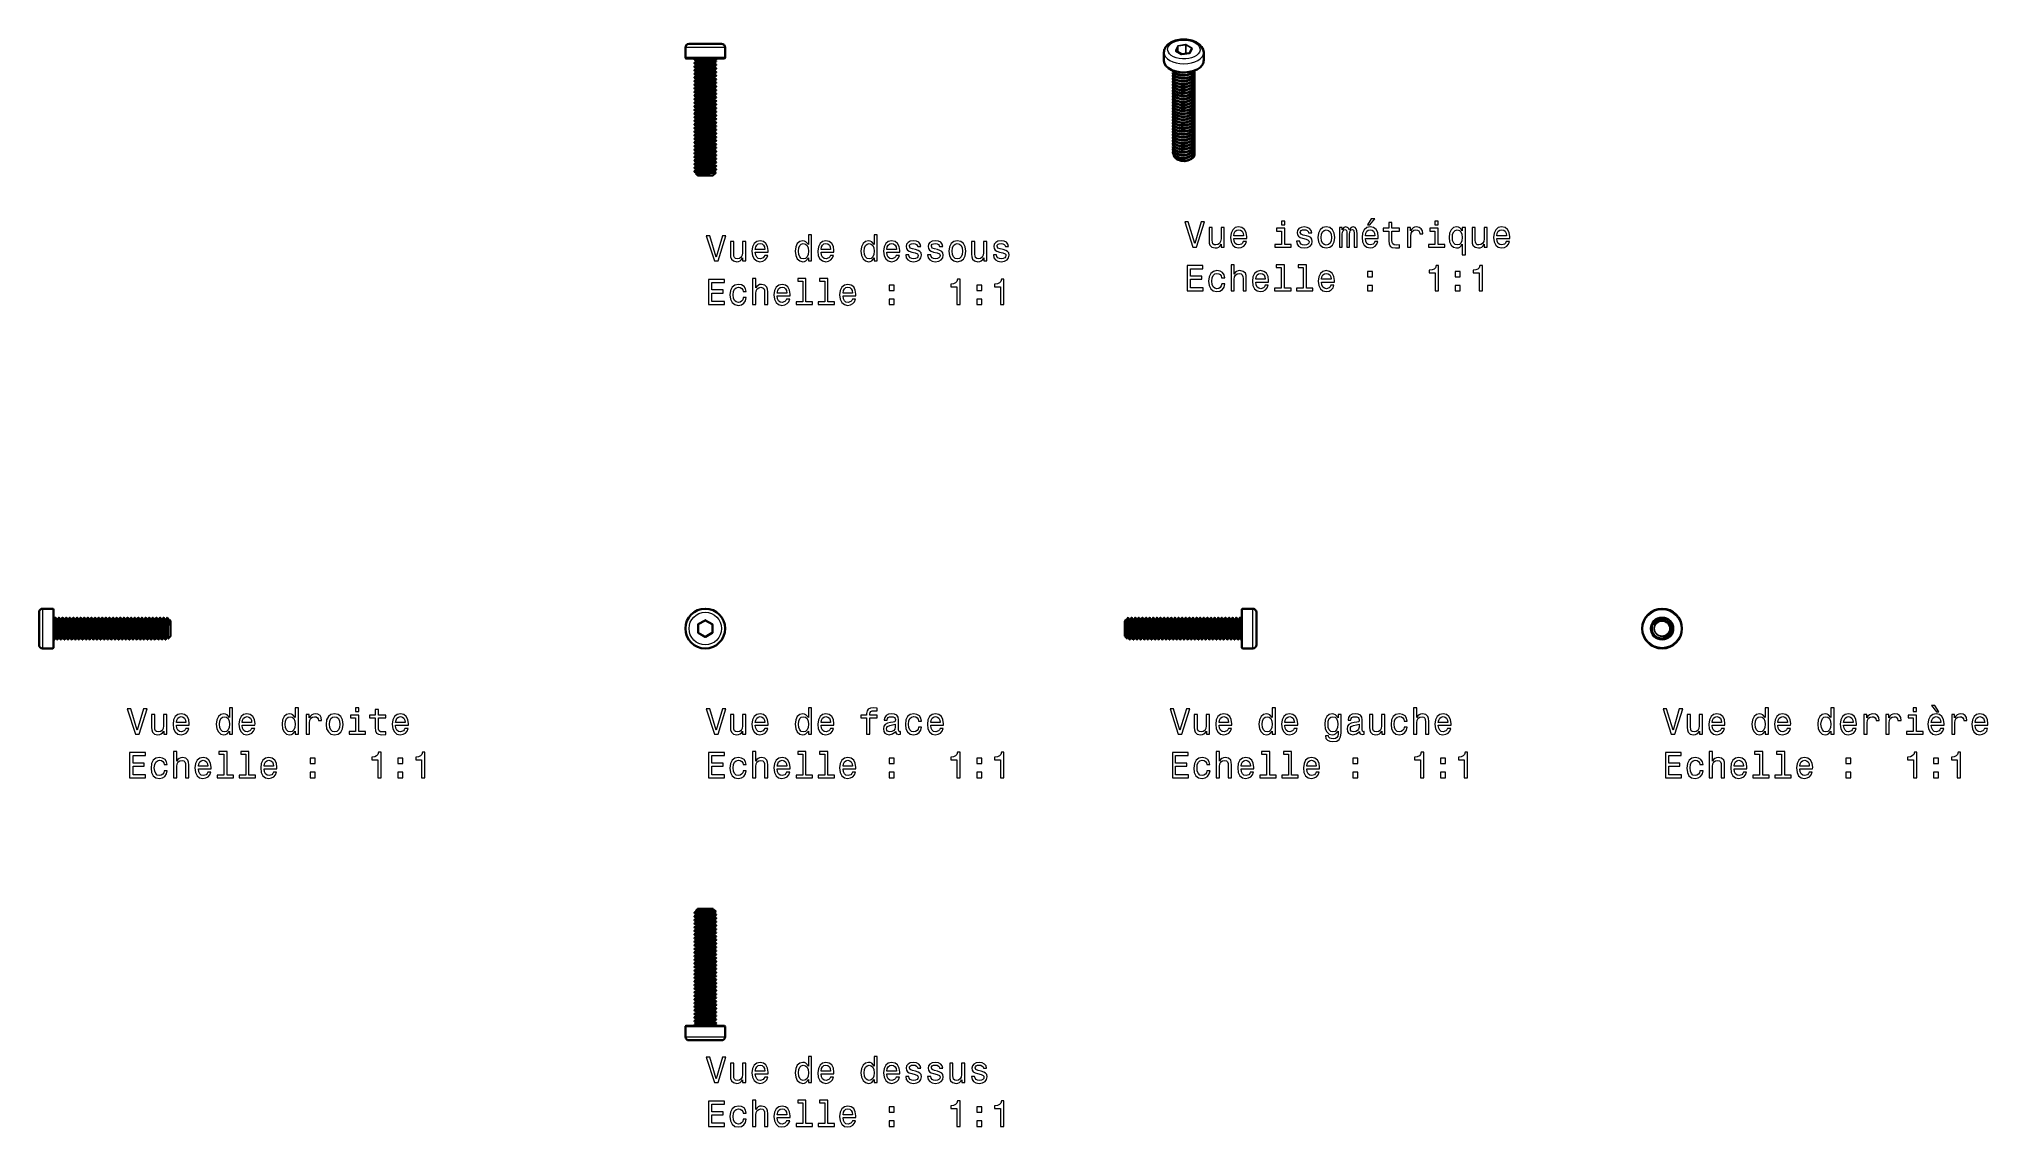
# Model space of a CAD drawing. Extents: x 502 to 772, y 351 to 502.
import ezdxf

# ---------------------------------------------------------------- set-up
doc = ezdxf.new("R2010")
doc.units = 0

msp = doc.modelspace()

# ---------------------------------------------------------------- linework, layer by layer
at = {"color": 7, "lineweight": 13, "ltscale": 0.101711}
for p, q in [((595.82, 500.95), (591.75, 500.95)), ((595.82, 499.55), (591.75, 499.55)), ((593.18, 365.39), (597.25, 365.39)), ((593.18, 363.99), (597.25, 363.99))]:
    msp.add_line(p, q, dxfattribs=at)
at = {"color": 7, "lineweight": 35, "ltscale": 0.035}
for p, q in [((591.75, 499.55), (591.75, 500.95)), ((597.25, 499.55), (597.25, 500.95)), ((504.12, 423.25), (502.72, 423.25)), ((504.12, 417.75), (502.72, 417.75)), ((591.75, 365.39), (591.75, 363.99)), ((597.25, 365.39), (597.25, 363.99))]:
    msp.add_line(p, q, dxfattribs=at)
at = {"color": 7, "lineweight": 35, "ltscale": 0.098013}
for p, q in [((595.77, 499.45), (591.85, 499.45)), ((593.23, 365.49), (597.15, 365.49))]:
    msp.add_line(p, q, dxfattribs=at)
at = {"color": 7, "lineweight": 35, "ltscale": 0.083218}
for p, q in [((595.58, 501.45), (592.25, 501.45)), ((593.42, 363.49), (596.75, 363.49))]:
    msp.add_line(p, q, dxfattribs=at)
at = {"color": 7, "lineweight": 35, "ltscale": 0.029282}
for p, q in [((596.75, 501.45), (595.58, 501.45)), ((592.25, 363.49), (593.42, 363.49))]:
    msp.add_line(p, q, dxfattribs=at)
at = {"color": 7, "lineweight": 35, "ltscale": 0.034488}
for p, q in [((597.15, 499.45), (595.77, 499.45)), ((591.85, 365.49), (593.23, 365.49))]:
    msp.add_line(p, q, dxfattribs=at)
at = {"color": 7, "lineweight": 13, "ltscale": 0.035789}
for p, q in [((597.25, 500.95), (595.82, 500.95)), ((597.25, 499.55), (595.82, 499.55)), ((591.75, 365.39), (593.18, 365.39)), ((591.75, 363.99), (593.18, 363.99))]:
    msp.add_line(p, q, dxfattribs=at)
at = {"color": 7, "lineweight": 35, "ltscale": 0.028577}
for p, q in [((658.03, 499.13), (658.03, 500.28)), ((663.53, 499.13), (663.53, 500.28))]:
    msp.add_line(p, q, dxfattribs=at)
at = {"color": 7, "lineweight": 13, "ltscale": 0.016861}
for p, q in [((659.9, 501.15), (659.62, 500.54)), ((659.95, 501.1), (659.67, 500.49)), ((661.65, 500.22), (661.93, 500.83))]:
    msp.add_line(p, q, dxfattribs=at)
at = {"color": 7, "lineweight": 13, "ltscale": 0.022392}
for p, q in [((659.65, 500.48), (660.42, 500.03)), ((661.87, 500.83), (661.09, 501.28)), ((661.91, 500.89), (661.13, 501.34))]:
    msp.add_line(p, q, dxfattribs=at)
at = {"color": 7, "lineweight": 35, "ltscale": 0.000189516}
msp.add_line((659.67, 500.48), (659.66, 500.49), dxfattribs=at)
at = {"color": 7, "lineweight": 35, "ltscale": 0.022391}
msp.add_line((659.67, 500.48), (660.45, 500.03), dxfattribs=at)
at = {"color": 7, "lineweight": 13, "ltscale": 0.019479}
msp.add_line((659.95, 500.32), (659.95, 501.1), dxfattribs=at)
at = {"color": 7, "lineweight": 13, "ltscale": 0.026806}
for p, q in [((661.03, 501.35), (659.97, 501.19)), ((661.05, 501.28), (659.99, 501.12)), ((660.52, 500.02), (661.58, 500.18))]:
    msp.add_line(p, q, dxfattribs=at)
at = {"color": 7, "lineweight": 13, "ltscale": 0.0205}
msp.add_line((659.99, 500.3), (659.99, 501.12), dxfattribs=at)
at = {"color": 7, "lineweight": 35, "ltscale": 0.026804}
msp.add_line((660.51, 500.03), (661.57, 500.19), dxfattribs=at)
at = {"color": 7, "lineweight": 13, "ltscale": 0.004038}
msp.add_line((661.07, 500.14), (660.91, 500.09), dxfattribs=at)
at = {"color": 7, "lineweight": 13, "ltscale": 0.027277}
for p, q in [((661.05, 500.19), (661.05, 501.28)), ((661.09, 500.18), (661.09, 501.28))]:
    msp.add_line(p, q, dxfattribs=at)
at = {"color": 7, "lineweight": 13, "ltscale": 0.001325}
msp.add_line((661.05, 500.19), (661.07, 500.14), dxfattribs=at)
at = {"color": 7, "lineweight": 13, "ltscale": 0.000714563}
msp.add_line((661.09, 500.12), (661.07, 500.14), dxfattribs=at)
at = {"color": 7, "lineweight": 13, "ltscale": 0.000703304}
msp.add_line((661.12, 500.17), (661.09, 500.18), dxfattribs=at)
at = {"color": 7, "lineweight": 13, "ltscale": 0.000292973}
msp.add_line((661.09, 500.12), (661.1, 500.12), dxfattribs=at)
at = {"color": 7, "lineweight": 13, "ltscale": 0.001499}
msp.add_line((661.12, 500.17), (661.16, 500.13), dxfattribs=at)
at = {"color": 7, "lineweight": 35, "ltscale": 0.016861}
msp.add_line((661.6, 500.2), (661.89, 500.81), dxfattribs=at)
at = {"color": 7, "lineweight": 13, "ltscale": 0.001214}
msp.add_line((661.87, 500.78), (661.87, 500.83), dxfattribs=at)
at = {"color": 7, "lineweight": 13, "ltscale": 0.055478}
for p, q in [((595.22, 499.35), (593, 499.35)), ((593.78, 365.59), (596, 365.59))]:
    msp.add_line(p, q, dxfattribs=at)
at = {"color": 7, "lineweight": 35, "ltscale": 0.0025}
for p, q in [((593, 499.25), (593, 499.35)), ((596, 499.25), (596, 499.35))]:
    msp.add_line(p, q, dxfattribs=at)
at = {"color": 7, "lineweight": 35, "ltscale": 0.055478}
msp.add_line((595.22, 499.25), (593, 499.25), dxfattribs=at)
at = {"color": 7, "lineweight": 35, "ltscale": 0.001563}
for p, q in [((593, 498.77), (593, 498.83)), ((593, 498.27), (593, 498.33)), ((593, 497.77), (593, 497.83)), ((593, 497.27), (593, 497.33)), ((593, 496.77), (593, 496.83)), ((596, 499.02), (596, 499.08)), ((596, 498.52), (596, 498.58)), ((596, 498.02), (596, 498.08)), ((596, 497.52), (596, 497.58)), ((596, 497.02), (596, 497.08)), ((593, 496.27), (593, 496.33)), ((593, 495.77), (593, 495.83)), ((593, 495.27), (593, 495.33)), ((593, 494.77), (593, 494.83)), ((593, 494.27), (593, 494.33)), ((596, 496.52), (596, 496.58)), ((596, 496.02), (596, 496.08)), ((596, 495.52), (596, 495.58)), ((596, 495.02), (596, 495.08)), ((596, 494.52), (596, 494.58)), ((596, 494.02), (596, 494.08)), ((593, 493.77), (593, 493.83)), ((593, 493.27), (593, 493.33)), ((593, 492.77), (593, 492.83)), ((593, 492.27), (593, 492.33)), ((593, 491.77), (593, 491.83)), ((593, 491.27), (593, 491.33)), ((596, 493.52), (596, 493.58)), ((596, 493.02), (596, 493.08)), ((596, 492.52), (596, 492.58)), ((596, 492.02), (596, 492.08)), ((596, 491.52), (596, 491.58)), ((593, 490.77), (593, 490.83)), ((593, 490.27), (593, 490.33)), ((593, 489.77), (593, 489.83)), ((593, 489.27), (593, 489.33)), ((593, 488.77), (593, 488.83)), ((596, 491.02), (596, 491.08)), ((596, 490.52), (596, 490.58)), ((596, 490.02), (596, 490.08)), ((596, 489.52), (596, 489.58)), ((596, 489.02), (596, 489.08)), ((593, 488.27), (593, 488.33)), ((593, 487.77), (593, 487.83)), ((593, 487.27), (593, 487.33)), ((593, 486.77), (593, 486.83)), ((593, 486.27), (593, 486.33)), ((596, 488.52), (596, 488.58)), ((596, 488.02), (596, 488.08)), ((596, 487.52), (596, 487.58)), ((596, 487.02), (596, 487.08)), ((596, 486.52), (596, 486.58)), ((596, 486.02), (596, 486.08)), ((593, 485.77), (593, 485.83)), ((593, 485.27), (593, 485.33)), ((593, 484.77), (593, 484.83)), ((593, 484.27), (593, 484.33)), ((593, 483.77), (593, 483.83)), ((596, 485.52), (596, 485.58)), ((596, 485.02), (596, 485.08)), ((596, 484.52), (596, 484.58)), ((596, 484.02), (596, 484.08)), ((504.52, 422), (504.46, 422)), ((505.02, 422), (504.96, 422)), ((505.52, 422), (505.46, 422)), ((506.02, 422), (505.96, 422)), ((506.52, 422), (506.46, 422)), ((507.02, 422), (506.96, 422)), ((507.52, 422), (507.46, 422)), ((508.02, 422), (507.96, 422)), ((508.52, 422), (508.46, 422)), ((509.02, 422), (508.96, 422)), ((509.52, 422), (509.46, 422)), ((510.02, 422), (509.96, 422)), ((510.52, 422), (510.46, 422)), ((511.02, 422), (510.96, 422)), ((511.52, 422), (511.46, 422)), ((512.02, 422), (511.96, 422)), ((512.52, 422), (512.46, 422)), ((513.02, 422), (512.96, 422)), ((513.52, 422), (513.46, 422)), ((514.02, 422), (513.96, 422)), ((514.52, 422), (514.46, 422)), ((515.02, 422), (514.96, 422)), ((515.52, 422), (515.46, 422)), ((516.02, 422), (515.96, 422)), ((516.52, 422), (516.46, 422)), ((517.02, 422), (516.96, 422)), ((517.52, 422), (517.46, 422)), ((518.02, 422), (517.96, 422)), ((518.52, 422), (518.46, 422)), ((519.02, 422), (518.96, 422)), ((519.52, 422), (519.46, 422)), ((653.52, 422), (653.59, 422)), ((654.02, 422), (654.09, 422)), ((654.52, 422), (654.59, 422)), ((655.02, 422), (655.09, 422)), ((655.52, 422), (655.59, 422)), ((656.02, 422), (656.09, 422)), ((656.52, 422), (656.59, 422)), ((657.02, 422), (657.09, 422)), ((657.52, 422), (657.59, 422)), ((658.02, 422), (658.09, 422)), ((658.52, 422), (658.59, 422)), ((659.02, 422), (659.09, 422)), ((659.52, 422), (659.59, 422)), ((660.02, 422), (660.09, 422)), ((660.52, 422), (660.59, 422)), ((661.02, 422), (661.09, 422)), ((661.52, 422), (661.59, 422)), ((662.02, 422), (662.09, 422)), ((662.52, 422), (662.59, 422)), ((663.02, 422), (663.09, 422)), ((663.52, 422), (663.59, 422)), ((664.02, 422), (664.09, 422)), ((664.52, 422), (664.59, 422)), ((665.02, 422), (665.09, 422)), ((665.52, 422), (665.59, 422)), ((666.02, 422), (666.09, 422)), ((666.52, 422), (666.59, 422)), ((667.02, 422), (667.09, 422)), ((667.52, 422), (667.59, 422)), ((668.02, 422), (668.09, 422)), ((668.52, 422), (668.59, 422)), ((504.77, 419), (504.71, 419)), ((505.27, 419), (505.21, 419)), ((505.77, 419), (505.71, 419)), ((506.27, 419), (506.21, 419)), ((506.77, 419), (506.71, 419)), ((507.27, 419), (507.21, 419)), ((507.77, 419), (507.71, 419)), ((508.27, 419), (508.21, 419)), ((508.77, 419), (508.71, 419)), ((509.27, 419), (509.21, 419)), ((509.77, 419), (509.71, 419)), ((510.27, 419), (510.21, 419)), ((510.77, 419), (510.71, 419)), ((511.27, 419), (511.21, 419)), ((511.77, 419), (511.71, 419)), ((512.27, 419), (512.21, 419)), ((512.77, 419), (512.71, 419)), ((513.27, 419), (513.21, 419)), ((513.77, 419), (513.71, 419)), ((514.27, 419), (514.21, 419)), ((514.77, 419), (514.71, 419)), ((515.27, 419), (515.21, 419)), ((515.77, 419), (515.71, 419)), ((516.27, 419), (516.21, 419)), ((516.77, 419), (516.71, 419)), ((517.27, 419), (517.21, 419)), ((517.77, 419), (517.71, 419)), ((518.27, 419), (518.21, 419)), ((518.77, 419), (518.71, 419)), ((519.27, 419), (519.21, 419)), ((519.77, 419), (519.71, 419)), ((653.27, 419), (653.34, 419)), ((653.77, 419), (653.84, 419)), ((654.27, 419), (654.34, 419)), ((654.77, 419), (654.84, 419)), ((655.27, 419), (655.34, 419)), ((655.77, 419), (655.84, 419)), ((656.27, 419), (656.34, 419)), ((656.77, 419), (656.84, 419)), ((657.27, 419), (657.34, 419)), ((657.77, 419), (657.84, 419)), ((658.27, 419), (658.34, 419)), ((658.77, 419), (658.84, 419)), ((659.27, 419), (659.34, 419)), ((659.77, 419), (659.84, 419)), ((660.27, 419), (660.34, 419)), ((660.77, 419), (660.84, 419)), ((661.27, 419), (661.34, 419)), ((661.77, 419), (661.84, 419)), ((662.27, 419), (662.34, 419)), ((662.77, 419), (662.84, 419)), ((663.27, 419), (663.34, 419)), ((663.77, 419), (663.84, 419)), ((664.27, 419), (664.34, 419)), ((664.77, 419), (664.84, 419)), ((665.27, 419), (665.34, 419)), ((665.77, 419), (665.84, 419)), ((666.27, 419), (666.34, 419)), ((666.77, 419), (666.84, 419)), ((667.27, 419), (667.34, 419)), ((667.77, 419), (667.84, 419)), ((668.27, 419), (668.34, 419)), ((593, 381.17), (593, 381.11)), ((593, 380.67), (593, 380.61)), ((596, 380.92), (596, 380.86)), ((593, 380.17), (593, 380.11)), ((593, 379.67), (593, 379.61)), ((593, 379.17), (593, 379.11)), ((593, 378.67), (593, 378.61)), ((593, 378.17), (593, 378.11)), ((596, 380.42), (596, 380.36)), ((596, 379.92), (596, 379.86)), ((596, 379.42), (596, 379.36)), ((596, 378.92), (596, 378.86)), ((596, 378.42), (596, 378.36)), ((593, 377.67), (593, 377.61)), ((593, 377.17), (593, 377.11)), ((593, 376.67), (593, 376.61)), ((593, 376.17), (593, 376.11)), ((593, 375.67), (593, 375.61)), ((596, 377.92), (596, 377.86)), ((596, 377.42), (596, 377.36)), ((596, 376.92), (596, 376.86)), ((596, 376.42), (596, 376.36)), ((596, 375.92), (596, 375.86)), ((596, 375.42), (596, 375.36)), ((593, 375.17), (593, 375.11)), ((593, 374.67), (593, 374.61)), ((593, 374.17), (593, 374.11)), ((593, 373.67), (593, 373.61)), ((593, 373.17), (593, 373.11)), ((593, 372.67), (593, 372.61)), ((596, 374.92), (596, 374.86)), ((596, 374.42), (596, 374.36)), ((596, 373.92), (596, 373.86)), ((596, 373.42), (596, 373.36)), ((596, 372.92), (596, 372.86)), ((593, 372.17), (593, 372.11)), ((593, 371.67), (593, 371.61)), ((593, 371.17), (593, 371.11)), ((593, 370.67), (593, 370.61)), ((593, 370.17), (593, 370.11)), ((596, 372.42), (596, 372.36)), ((596, 371.92), (596, 371.86)), ((596, 371.42), (596, 371.36)), ((596, 370.92), (596, 370.86)), ((596, 370.42), (596, 370.36)), ((596, 369.92), (596, 369.86)), ((593, 369.67), (593, 369.61)), ((593, 369.17), (593, 369.11)), ((593, 368.67), (593, 368.61)), ((593, 368.17), (593, 368.11)), ((593, 367.67), (593, 367.61)), ((593, 367.17), (593, 367.11)), ((596, 369.42), (596, 369.36)), ((596, 368.92), (596, 368.86)), ((596, 368.42), (596, 368.36)), ((596, 367.92), (596, 367.86)), ((596, 367.42), (596, 367.36)), ((593, 366.67), (593, 366.61)), ((593, 366.17), (593, 366.11)), ((596, 366.92), (596, 366.86)), ((596, 366.42), (596, 366.36)), ((596, 365.92), (596, 365.86))]:
    msp.add_line(p, q, dxfattribs=at)
at = {"color": 7, "lineweight": 35, "ltscale": 0.007861}
for p, q in [((593.01, 498.84), (593.28, 499)), ((593.01, 498.76), (593.28, 498.61)), ((593.01, 498.34), (593.28, 498.5)), ((593.01, 498.26), (593.28, 498.11)), ((593.01, 497.84), (593.28, 498)), ((593.01, 497.76), (593.28, 497.61)), ((593.01, 497.34), (593.28, 497.5)), ((593.01, 497.26), (593.28, 497.11)), ((593.01, 496.84), (593.28, 497)), ((593.01, 496.76), (593.28, 496.61)), ((595.99, 499.01), (595.72, 498.86)), ((595.99, 498.59), (595.72, 498.75)), ((595.99, 498.51), (595.72, 498.36)), ((595.99, 498.09), (595.72, 498.25)), ((595.99, 498.01), (595.72, 497.86)), ((595.99, 497.59), (595.72, 497.75)), ((595.99, 497.51), (595.72, 497.36)), ((595.99, 497.09), (595.72, 497.25)), ((595.99, 497.01), (595.72, 496.86)), ((595.99, 496.59), (595.72, 496.75)), ((593.01, 496.34), (593.28, 496.5)), ((593.01, 496.26), (593.28, 496.11)), ((593.01, 495.84), (593.28, 496)), ((593.01, 495.76), (593.28, 495.61)), ((593.01, 495.34), (593.28, 495.5)), ((593.01, 495.26), (593.28, 495.11)), ((593.01, 494.84), (593.28, 495)), ((593.01, 494.76), (593.28, 494.61)), ((593.01, 494.34), (593.28, 494.5)), ((593.01, 494.26), (593.28, 494.11)), ((595.99, 496.51), (595.72, 496.36)), ((595.99, 496.09), (595.72, 496.25)), ((595.99, 496.01), (595.72, 495.86)), ((595.99, 495.59), (595.72, 495.75)), ((595.99, 495.51), (595.72, 495.36)), ((595.99, 495.09), (595.72, 495.25)), ((595.99, 495.01), (595.72, 494.86)), ((595.99, 494.59), (595.72, 494.75)), ((595.99, 494.51), (595.72, 494.36)), ((595.99, 494.09), (595.72, 494.25)), ((595.99, 494.01), (595.72, 493.86)), ((593.01, 493.84), (593.28, 494)), ((593.01, 493.76), (593.28, 493.61)), ((593.01, 493.34), (593.28, 493.5)), ((593.01, 493.26), (593.28, 493.11)), ((593.01, 492.84), (593.28, 493)), ((593.01, 492.76), (593.28, 492.61)), ((593.01, 492.34), (593.28, 492.5)), ((593.01, 492.26), (593.28, 492.11)), ((593.01, 491.84), (593.28, 492)), ((593.01, 491.76), (593.28, 491.61)), ((593.01, 491.34), (593.28, 491.5)), ((595.99, 493.59), (595.72, 493.75)), ((595.99, 493.51), (595.72, 493.36)), ((595.99, 493.09), (595.72, 493.25)), ((595.99, 493.01), (595.72, 492.86)), ((595.99, 492.59), (595.72, 492.75)), ((595.99, 492.51), (595.72, 492.36)), ((595.99, 492.09), (595.72, 492.25)), ((595.99, 492.01), (595.72, 491.86)), ((595.99, 491.59), (595.72, 491.75)), ((595.99, 491.51), (595.72, 491.36)), ((593.01, 491.26), (593.28, 491.11)), ((593.01, 490.84), (593.28, 491)), ((593.01, 490.76), (593.28, 490.61)), ((593.01, 490.34), (593.28, 490.5)), ((593.01, 490.26), (593.28, 490.11)), ((593.01, 489.84), (593.28, 490)), ((593.01, 489.76), (593.28, 489.61)), ((593.01, 489.34), (593.28, 489.5)), ((593.01, 489.26), (593.28, 489.11)), ((593.01, 488.84), (593.28, 489)), ((593.01, 488.76), (593.28, 488.61)), ((595.99, 491.09), (595.72, 491.25)), ((595.99, 491.01), (595.72, 490.86)), ((595.99, 490.59), (595.72, 490.75)), ((595.99, 490.51), (595.72, 490.36)), ((595.99, 490.09), (595.72, 490.25)), ((595.99, 490.01), (595.72, 489.86)), ((595.99, 489.59), (595.72, 489.75)), ((595.99, 489.51), (595.72, 489.36)), ((595.99, 489.09), (595.72, 489.25)), ((595.99, 489.01), (595.72, 488.86)), ((595.99, 488.59), (595.72, 488.75)), ((593.01, 488.34), (593.28, 488.5)), ((593.01, 488.26), (593.28, 488.11)), ((593.01, 487.84), (593.28, 488)), ((593.01, 487.76), (593.28, 487.61)), ((593.01, 487.34), (593.28, 487.5)), ((593.01, 487.26), (593.28, 487.11)), ((593.01, 486.84), (593.28, 487)), ((593.01, 486.76), (593.28, 486.61)), ((593.01, 486.34), (593.28, 486.5)), ((593.01, 486.26), (593.28, 486.11)), ((593.01, 485.84), (593.28, 486)), ((595.99, 488.51), (595.72, 488.36)), ((595.99, 488.09), (595.72, 488.25)), ((595.99, 488.01), (595.72, 487.86)), ((595.99, 487.59), (595.72, 487.75)), ((595.99, 487.51), (595.72, 487.36)), ((595.99, 487.09), (595.72, 487.25)), ((595.99, 487.01), (595.72, 486.86)), ((595.99, 486.59), (595.72, 486.75)), ((595.99, 486.51), (595.72, 486.36)), ((595.99, 486.09), (595.72, 486.25)), ((595.99, 486.01), (595.72, 485.86)), ((593.01, 485.76), (593.28, 485.61)), ((593.01, 485.34), (593.28, 485.5)), ((593.01, 485.26), (593.28, 485.11)), ((593.01, 484.84), (593.28, 485)), ((593.01, 484.76), (593.28, 484.61)), ((593.01, 484.34), (593.28, 484.5)), ((593.01, 484.26), (593.28, 484.11)), ((593.01, 483.84), (593.28, 484)), ((593.01, 483.76), (593.28, 483.61)), ((595.99, 485.59), (595.72, 485.75)), ((595.99, 485.51), (595.72, 485.36)), ((595.99, 485.09), (595.72, 485.25)), ((595.99, 485.01), (595.72, 484.86)), ((595.99, 484.59), (595.72, 484.75)), ((595.99, 484.51), (595.72, 484.36)), ((595.99, 484.09), (595.72, 484.25)), ((595.99, 484.01), (595.72, 483.86)), ((504.95, 421.99), (504.8, 421.72)), ((505.45, 421.99), (505.3, 421.72)), ((505.95, 421.99), (505.8, 421.72)), ((506.45, 421.99), (506.3, 421.72)), ((506.95, 421.99), (506.8, 421.72)), ((507.45, 421.99), (507.3, 421.72)), ((507.95, 421.99), (507.8, 421.72)), ((508.45, 421.99), (508.3, 421.72)), ((508.95, 421.99), (508.8, 421.72)), ((509.45, 421.99), (509.3, 421.72)), ((509.95, 421.99), (509.8, 421.72)), ((510.45, 421.99), (510.3, 421.72)), ((510.95, 421.99), (510.8, 421.72)), ((511.45, 421.99), (511.3, 421.72)), ((511.95, 421.99), (511.8, 421.72)), ((512.45, 421.99), (512.29, 421.72)), ((512.95, 421.99), (512.79, 421.72)), ((513.45, 421.99), (513.29, 421.72)), ((513.95, 421.99), (513.79, 421.72)), ((514.45, 421.99), (514.29, 421.72)), ((514.95, 421.99), (514.79, 421.72)), ((515.45, 421.99), (515.29, 421.72)), ((515.95, 421.99), (515.79, 421.72)), ((516.45, 421.99), (516.29, 421.72)), ((516.95, 421.99), (516.79, 421.72)), ((517.45, 421.99), (517.29, 421.72)), ((517.95, 421.99), (517.79, 421.72)), ((518.45, 421.99), (518.29, 421.72)), ((518.95, 421.99), (518.79, 421.72)), ((519.45, 421.99), (519.29, 421.72)), ((519.95, 421.99), (519.79, 421.72)), ((653.09, 421.99), (653.25, 421.72)), ((653.59, 421.99), (653.75, 421.72)), ((654.09, 421.99), (654.25, 421.72)), ((654.59, 421.99), (654.75, 421.72)), ((655.09, 421.99), (655.25, 421.72)), ((655.59, 421.99), (655.75, 421.72)), ((656.09, 421.99), (656.25, 421.72)), ((656.59, 421.99), (656.75, 421.72)), ((657.09, 421.99), (657.25, 421.72)), ((657.59, 421.99), (657.75, 421.72)), ((658.09, 421.99), (658.25, 421.72)), ((658.59, 421.99), (658.75, 421.72)), ((659.09, 421.99), (659.25, 421.72)), ((659.59, 421.99), (659.75, 421.72)), ((660.09, 421.99), (660.25, 421.72)), ((660.59, 421.99), (660.75, 421.72)), ((661.09, 421.99), (661.25, 421.72)), ((661.59, 421.99), (661.75, 421.72)), ((662.09, 421.99), (662.25, 421.72)), ((662.59, 421.99), (662.75, 421.72)), ((663.09, 421.99), (663.25, 421.72)), ((663.59, 421.99), (663.75, 421.72)), ((664.09, 421.99), (664.25, 421.72)), ((664.59, 421.99), (664.75, 421.72)), ((665.09, 421.99), (665.25, 421.72)), ((665.59, 421.99), (665.75, 421.72)), ((666.09, 421.99), (666.25, 421.72)), ((666.59, 421.99), (666.75, 421.72)), ((667.09, 421.99), (667.25, 421.72)), ((667.59, 421.99), (667.75, 421.72)), ((668.09, 421.99), (668.25, 421.72)), ((504.7, 419.01), (504.55, 419.28)), ((505.2, 419.01), (505.05, 419.28)), ((505.7, 419.01), (505.55, 419.28)), ((506.2, 419.01), (506.05, 419.28)), ((506.7, 419.01), (506.55, 419.28)), ((507.2, 419.01), (507.05, 419.28)), ((507.7, 419.01), (507.55, 419.28)), ((508.2, 419.01), (508.05, 419.28)), ((508.7, 419.01), (508.55, 419.28)), ((509.2, 419.01), (509.05, 419.28)), ((509.7, 419.01), (509.55, 419.28)), ((510.2, 419.01), (510.05, 419.28)), ((510.7, 419.01), (510.55, 419.28)), ((511.2, 419.01), (511.05, 419.28)), ((511.7, 419.01), (511.55, 419.28)), ((512.2, 419.01), (512.04, 419.28)), ((512.7, 419.01), (512.54, 419.28)), ((513.2, 419.01), (513.04, 419.28)), ((513.7, 419.01), (513.54, 419.28)), ((514.2, 419.01), (514.04, 419.28)), ((514.7, 419.01), (514.54, 419.28)), ((515.2, 419.01), (515.04, 419.28)), ((515.7, 419.01), (515.54, 419.28)), ((516.2, 419.01), (516.04, 419.28)), ((516.7, 419.01), (516.54, 419.28)), ((517.2, 419.01), (517.04, 419.28)), ((517.7, 419.01), (517.54, 419.28)), ((518.2, 419.01), (518.04, 419.28)), ((518.7, 419.01), (518.54, 419.28)), ((519.2, 419.01), (519.04, 419.28)), ((519.7, 419.01), (519.54, 419.28)), ((653.34, 419.01), (653.5, 419.28)), ((653.84, 419.01), (654, 419.28)), ((654.34, 419.01), (654.5, 419.28)), ((654.84, 419.01), (655, 419.28)), ((655.34, 419.01), (655.5, 419.28)), ((655.84, 419.01), (656, 419.28)), ((656.34, 419.01), (656.5, 419.28)), ((656.84, 419.01), (657, 419.28)), ((657.34, 419.01), (657.5, 419.28)), ((657.84, 419.01), (658, 419.28)), ((658.34, 419.01), (658.5, 419.28)), ((658.84, 419.01), (659, 419.28)), ((659.34, 419.01), (659.5, 419.28)), ((659.84, 419.01), (660, 419.28)), ((660.34, 419.01), (660.5, 419.28)), ((660.84, 419.01), (661, 419.28)), ((661.34, 419.01), (661.5, 419.28)), ((661.84, 419.01), (662, 419.28)), ((662.34, 419.01), (662.5, 419.28)), ((662.84, 419.01), (663, 419.28)), ((663.34, 419.01), (663.5, 419.28)), ((663.84, 419.01), (664, 419.28)), ((664.34, 419.01), (664.5, 419.28)), ((664.84, 419.01), (665, 419.28)), ((665.34, 419.01), (665.5, 419.28)), ((665.84, 419.01), (666, 419.28)), ((666.34, 419.01), (666.5, 419.28)), ((666.84, 419.01), (667, 419.28)), ((667.34, 419.01), (667.5, 419.28)), ((667.84, 419.01), (668, 419.28)), ((668.34, 419.01), (668.5, 419.28)), ((593.01, 381.18), (593.28, 381.33)), ((593.01, 381.1), (593.28, 380.94)), ((593.01, 380.68), (593.28, 380.83)), ((595.99, 380.93), (595.72, 381.08)), ((595.99, 380.85), (595.72, 380.69)), ((593.01, 380.6), (593.28, 380.44)), ((593.01, 380.18), (593.28, 380.33)), ((593.01, 380.1), (593.28, 379.94)), ((593.01, 379.68), (593.28, 379.83)), ((593.01, 379.6), (593.28, 379.44)), ((593.01, 379.18), (593.28, 379.33)), ((593.01, 379.1), (593.28, 378.94)), ((593.01, 378.68), (593.28, 378.83)), ((593.01, 378.6), (593.28, 378.44)), ((593.01, 378.18), (593.28, 378.33)), ((593.01, 378.1), (593.28, 377.94)), ((595.99, 380.43), (595.72, 380.58)), ((595.99, 380.35), (595.72, 380.19)), ((595.99, 379.93), (595.72, 380.08)), ((595.99, 379.85), (595.72, 379.69)), ((595.99, 379.43), (595.72, 379.58)), ((595.99, 379.35), (595.72, 379.19)), ((595.99, 378.93), (595.72, 379.08)), ((595.99, 378.85), (595.72, 378.69)), ((595.99, 378.43), (595.72, 378.58)), ((595.99, 378.35), (595.72, 378.19)), ((595.99, 377.93), (595.72, 378.08)), ((593.01, 377.68), (593.28, 377.83)), ((593.01, 377.6), (593.28, 377.44)), ((593.01, 377.18), (593.28, 377.33)), ((593.01, 377.1), (593.28, 376.94)), ((593.01, 376.68), (593.28, 376.83)), ((593.01, 376.6), (593.28, 376.44)), ((593.01, 376.18), (593.28, 376.33)), ((593.01, 376.1), (593.28, 375.94)), ((593.01, 375.68), (593.28, 375.83)), ((593.01, 375.6), (593.28, 375.44)), ((593.01, 375.18), (593.28, 375.33)), ((595.99, 377.85), (595.72, 377.69)), ((595.99, 377.43), (595.72, 377.58)), ((595.99, 377.35), (595.72, 377.19)), ((595.99, 376.93), (595.72, 377.08)), ((595.99, 376.85), (595.72, 376.69)), ((595.99, 376.43), (595.72, 376.58)), ((595.99, 376.35), (595.72, 376.19)), ((595.99, 375.93), (595.72, 376.08)), ((595.99, 375.85), (595.72, 375.69)), ((595.99, 375.43), (595.72, 375.58)), ((595.99, 375.35), (595.72, 375.19)), ((593.01, 375.1), (593.28, 374.94)), ((593.01, 374.68), (593.28, 374.83)), ((593.01, 374.6), (593.28, 374.44)), ((593.01, 374.18), (593.28, 374.33)), ((593.01, 374.1), (593.28, 373.94)), ((593.01, 373.68), (593.28, 373.83)), ((593.01, 373.6), (593.28, 373.44)), ((593.01, 373.18), (593.28, 373.33)), ((593.01, 373.1), (593.28, 372.94)), ((593.01, 372.68), (593.28, 372.83)), ((593.01, 372.6), (593.28, 372.44)), ((595.99, 374.93), (595.72, 375.08)), ((595.99, 374.85), (595.72, 374.69)), ((595.99, 374.43), (595.72, 374.58)), ((595.99, 374.35), (595.72, 374.19)), ((595.99, 373.93), (595.72, 374.08)), ((595.99, 373.85), (595.72, 373.69)), ((595.99, 373.43), (595.72, 373.58)), ((595.99, 373.35), (595.72, 373.19)), ((595.99, 372.93), (595.72, 373.08)), ((595.99, 372.85), (595.72, 372.69)), ((595.99, 372.43), (595.72, 372.58)), ((593.01, 372.18), (593.28, 372.33)), ((593.01, 372.1), (593.28, 371.94)), ((593.01, 371.68), (593.28, 371.83)), ((593.01, 371.6), (593.28, 371.44)), ((593.01, 371.18), (593.28, 371.33)), ((593.01, 371.1), (593.28, 370.94)), ((593.01, 370.68), (593.28, 370.83)), ((593.01, 370.6), (593.28, 370.44)), ((593.01, 370.18), (593.28, 370.33)), ((593.01, 370.1), (593.28, 369.94)), ((593.01, 369.68), (593.28, 369.83)), ((595.99, 372.35), (595.72, 372.19)), ((595.99, 371.93), (595.72, 372.08)), ((595.99, 371.85), (595.72, 371.69)), ((595.99, 371.43), (595.72, 371.58)), ((595.99, 371.35), (595.72, 371.19)), ((595.99, 370.93), (595.72, 371.08)), ((595.99, 370.85), (595.72, 370.69)), ((595.99, 370.43), (595.72, 370.58)), ((595.99, 370.35), (595.72, 370.19)), ((595.99, 369.93), (595.72, 370.08)), ((595.99, 369.85), (595.72, 369.69)), ((593.01, 369.6), (593.28, 369.44)), ((593.01, 369.18), (593.28, 369.33)), ((593.01, 369.1), (593.28, 368.94)), ((593.01, 368.68), (593.28, 368.83)), ((593.01, 368.6), (593.28, 368.44)), ((593.01, 368.18), (593.28, 368.33)), ((593.01, 368.1), (593.28, 367.94)), ((593.01, 367.68), (593.28, 367.83)), ((593.01, 367.6), (593.28, 367.44)), ((593.01, 367.18), (593.28, 367.33)), ((595.99, 369.43), (595.72, 369.58)), ((595.99, 369.35), (595.72, 369.19)), ((595.99, 368.93), (595.72, 369.08)), ((595.99, 368.85), (595.72, 368.69)), ((595.99, 368.43), (595.72, 368.58)), ((595.99, 368.35), (595.72, 368.19)), ((595.99, 367.93), (595.72, 368.08)), ((595.99, 367.85), (595.72, 367.69)), ((595.99, 367.43), (595.72, 367.58)), ((595.99, 367.35), (595.72, 367.19)), ((593.01, 367.1), (593.28, 366.94)), ((593.01, 366.68), (593.28, 366.83)), ((593.01, 366.6), (593.28, 366.44)), ((593.01, 366.18), (593.28, 366.33)), ((593.01, 366.1), (593.28, 365.94)), ((595.99, 366.93), (595.72, 367.08)), ((595.99, 366.85), (595.72, 366.69)), ((595.99, 366.43), (595.72, 366.58)), ((595.99, 366.35), (595.72, 366.19)), ((595.99, 365.93), (595.72, 366.08))]:
    msp.add_line(p, q, dxfattribs=at)
at = {"color": 7, "lineweight": 35, "ltscale": 0.000129747}
for p, q in [((593.02, 499.25), (593.03, 499.25)), ((504.42, 419.24), (504.42, 419.24))]:
    msp.add_line(p, q, dxfattribs=at)
at = {"color": 7, "lineweight": 13, "ltscale": 0.036823}
msp.add_line((594.5, 499.25), (593.03, 499.25), dxfattribs=at)
at = {"color": 7, "lineweight": 35, "ltscale": 0.00726}
for p, q in [((593.03, 499.25), (593.28, 499.11)), ((593.03, 365.69), (593.28, 365.83))]:
    msp.add_line(p, q, dxfattribs=at)
at = {"color": 7, "lineweight": 13, "ltscale": 0.004573}
msp.add_line((594.68, 499.25), (594.5, 499.25), dxfattribs=at)
at = {"color": 7, "lineweight": 13, "ltscale": 0.004583}
msp.add_line((594.5, 499.24), (594.68, 499.25), dxfattribs=at)
at = {"color": 7, "lineweight": 35, "ltscale": 0.018005}
for p, q in [((594.5, 498.96), (595.22, 499)), ((594.5, 498.9), (595.22, 498.94)), ((594.5, 498.46), (595.22, 498.5)), ((594.5, 498.4), (595.22, 498.44)), ((594.5, 497.96), (595.22, 498)), ((594.5, 497.9), (595.22, 497.94)), ((594.5, 497.46), (595.22, 497.5)), ((594.5, 497.4), (595.22, 497.44)), ((594.5, 496.96), (595.22, 497)), ((594.5, 496.9), (595.22, 496.94)), ((594.5, 496.46), (595.22, 496.5)), ((594.5, 496.4), (595.22, 496.44)), ((594.5, 495.96), (595.22, 496)), ((594.5, 495.9), (595.22, 495.94)), ((594.5, 495.46), (595.22, 495.5)), ((594.5, 495.4), (595.22, 495.44)), ((594.5, 494.96), (595.22, 495)), ((594.5, 494.9), (595.22, 494.94)), ((594.5, 494.46), (595.22, 494.5)), ((594.5, 494.4), (595.22, 494.44)), ((594.5, 493.96), (595.22, 494)), ((594.5, 493.9), (595.22, 493.94)), ((594.5, 493.46), (595.22, 493.5)), ((594.5, 493.4), (595.22, 493.44)), ((594.5, 492.96), (595.22, 493)), ((594.5, 492.9), (595.22, 492.94)), ((594.5, 492.46), (595.22, 492.5)), ((594.5, 492.4), (595.22, 492.44)), ((594.5, 491.96), (595.22, 492)), ((594.5, 491.9), (595.22, 491.94)), ((594.5, 491.46), (595.22, 491.5)), ((594.5, 491.4), (595.22, 491.44)), ((594.5, 490.96), (595.22, 491)), ((594.5, 490.9), (595.22, 490.94)), ((594.5, 490.46), (595.22, 490.5)), ((594.5, 490.4), (595.22, 490.44)), ((594.5, 489.96), (595.22, 490)), ((594.5, 489.9), (595.22, 489.94)), ((594.5, 489.46), (595.22, 489.5)), ((594.5, 489.4), (595.22, 489.44)), ((594.5, 488.96), (595.22, 489)), ((594.5, 488.9), (595.22, 488.94)), ((594.5, 488.46), (595.22, 488.5)), ((594.5, 488.4), (595.22, 488.44)), ((594.5, 487.96), (595.22, 488)), ((594.5, 487.9), (595.22, 487.94)), ((594.5, 487.46), (595.22, 487.5)), ((594.5, 487.4), (595.22, 487.44)), ((594.5, 486.96), (595.22, 487)), ((594.5, 486.9), (595.22, 486.94)), ((594.5, 486.46), (595.22, 486.5)), ((594.5, 486.4), (595.22, 486.44)), ((594.5, 485.96), (595.22, 486)), ((594.5, 485.9), (595.22, 485.94)), ((594.5, 485.46), (595.22, 485.5)), ((594.5, 485.4), (595.22, 485.44)), ((594.5, 484.96), (595.22, 485)), ((594.5, 484.9), (595.22, 484.94)), ((594.5, 484.46), (595.22, 484.5)), ((594.5, 484.4), (595.22, 484.44)), ((594.5, 483.96), (595.22, 484)), ((594.5, 483.9), (595.22, 483.94)), ((594.5, 381.23), (593.78, 381.19)), ((594.5, 380.79), (593.78, 380.75)), ((594.5, 380.73), (593.78, 380.69)), ((594.5, 380.29), (593.78, 380.25)), ((594.5, 380.23), (593.78, 380.19)), ((594.5, 379.79), (593.78, 379.75)), ((594.5, 379.73), (593.78, 379.69)), ((594.5, 379.29), (593.78, 379.25)), ((594.5, 379.23), (593.78, 379.19)), ((594.5, 378.79), (593.78, 378.75)), ((594.5, 378.73), (593.78, 378.69)), ((594.5, 378.29), (593.78, 378.25)), ((594.5, 378.23), (593.78, 378.19)), ((594.5, 377.79), (593.78, 377.75)), ((594.5, 377.73), (593.78, 377.69)), ((594.5, 377.29), (593.78, 377.25)), ((594.5, 377.23), (593.78, 377.19)), ((594.5, 376.79), (593.78, 376.75)), ((594.5, 376.73), (593.78, 376.69)), ((594.5, 376.29), (593.78, 376.25)), ((594.5, 376.23), (593.78, 376.19)), ((594.5, 375.79), (593.78, 375.75)), ((594.5, 375.73), (593.78, 375.69)), ((594.5, 375.29), (593.78, 375.25)), ((594.5, 375.23), (593.78, 375.19)), ((594.5, 374.79), (593.78, 374.75)), ((594.5, 374.73), (593.78, 374.69)), ((594.5, 374.29), (593.78, 374.25)), ((594.5, 374.23), (593.78, 374.19)), ((594.5, 373.79), (593.78, 373.75)), ((594.5, 373.73), (593.78, 373.69)), ((594.5, 373.29), (593.78, 373.25)), ((594.5, 373.23), (593.78, 373.19)), ((594.5, 372.79), (593.78, 372.75)), ((594.5, 372.73), (593.78, 372.69)), ((594.5, 372.29), (593.78, 372.25)), ((594.5, 372.23), (593.78, 372.19)), ((594.5, 371.79), (593.78, 371.75)), ((594.5, 371.73), (593.78, 371.69)), ((594.5, 371.29), (593.78, 371.25)), ((594.5, 371.23), (593.78, 371.19)), ((594.5, 370.79), (593.78, 370.75)), ((594.5, 370.73), (593.78, 370.69)), ((594.5, 370.29), (593.78, 370.25)), ((594.5, 370.23), (593.78, 370.19)), ((594.5, 369.79), (593.78, 369.75)), ((594.5, 369.73), (593.78, 369.69)), ((594.5, 369.29), (593.78, 369.25)), ((594.5, 369.23), (593.78, 369.19)), ((594.5, 368.79), (593.78, 368.75)), ((594.5, 368.73), (593.78, 368.69)), ((594.5, 368.29), (593.78, 368.25)), ((594.5, 368.23), (593.78, 368.19)), ((594.5, 367.79), (593.78, 367.75)), ((594.5, 367.73), (593.78, 367.69)), ((594.5, 367.29), (593.78, 367.25)), ((594.5, 367.23), (593.78, 367.19)), ((594.5, 366.79), (593.78, 366.75)), ((594.5, 366.73), (593.78, 366.69)), ((594.5, 366.29), (593.78, 366.25)), ((594.5, 366.23), (593.78, 366.19)), ((594.5, 365.79), (593.78, 365.75))]:
    msp.add_line(p, q, dxfattribs=at)
at = {"color": 7, "lineweight": 13, "ltscale": 4.69626e-05}
msp.add_line((594.68, 499.25), (594.68, 499.25), dxfattribs=at)
at = {"color": 7, "lineweight": 13, "ltscale": 0.017363}
msp.add_line((595.38, 499.24), (594.68, 499.25), dxfattribs=at)
at = {"color": 7, "lineweight": 13, "ltscale": 0.019522}
for p, q in [((596, 499.35), (595.22, 499.35)), ((593, 365.59), (593.78, 365.59))]:
    msp.add_line(p, q, dxfattribs=at)
at = {"color": 7, "lineweight": 35, "ltscale": 0.019522}
msp.add_line((596, 499.25), (595.22, 499.25), dxfattribs=at)
at = {"color": 7, "lineweight": 13, "ltscale": 0.000495911}
msp.add_line((595.73, 499.23), (595.75, 499.23), dxfattribs=at)
at = {"color": 7, "lineweight": 35, "ltscale": 0.00715}
for p, q in [((595.99, 499.09), (595.75, 499.23)), ((595.99, 365.85), (595.75, 365.71))]:
    msp.add_line(p, q, dxfattribs=at)
at = {"color": 7, "lineweight": 35, "ltscale": 0.001276}
for p, q in [((659.28, 497.42), (659.28, 497.47)), ((659.28, 497.01), (659.28, 497.07)), ((662.28, 497.63), (662.28, 497.68)), ((662.28, 497.22), (662.28, 497.27)), ((662.28, 496.81), (662.28, 496.86)), ((659.28, 496.61), (659.28, 496.66)), ((659.28, 496.2), (659.28, 496.25)), ((659.28, 495.79), (659.28, 495.84)), ((659.28, 495.38), (659.28, 495.43)), ((659.28, 494.97), (659.28, 495.02)), ((659.28, 494.57), (659.28, 494.62)), ((659.28, 494.16), (659.28, 494.21)), ((662.28, 496.4), (662.28, 496.45)), ((662.28, 495.99), (662.28, 496.04)), ((662.28, 495.59), (662.28, 495.64)), ((662.28, 495.18), (662.28, 495.23)), ((662.28, 494.77), (662.28, 494.82)), ((662.28, 494.36), (662.28, 494.41)), ((659.28, 493.75), (659.28, 493.8)), ((659.28, 493.34), (659.28, 493.39)), ((659.28, 492.93), (659.28, 492.98)), ((659.28, 492.52), (659.28, 492.57)), ((659.28, 492.12), (659.28, 492.17)), ((659.28, 491.71), (659.28, 491.76)), ((659.28, 491.3), (659.28, 491.35)), ((662.28, 493.95), (662.28, 494)), ((662.28, 493.54), (662.28, 493.6)), ((662.28, 493.14), (662.28, 493.19)), ((662.28, 492.73), (662.28, 492.78)), ((662.28, 492.32), (662.28, 492.37)), ((662.28, 491.91), (662.28, 491.96)), ((662.28, 491.5), (662.28, 491.55)), ((659.28, 490.89), (659.28, 490.94)), ((659.28, 490.48), (659.28, 490.53)), ((659.28, 490.07), (659.28, 490.13)), ((659.28, 489.67), (659.28, 489.72)), ((659.28, 489.26), (659.28, 489.31)), ((659.28, 488.85), (659.28, 488.9)), ((662.28, 491.1), (662.28, 491.15)), ((662.28, 490.69), (662.28, 490.74)), ((662.28, 490.28), (662.28, 490.33)), ((662.28, 489.87), (662.28, 489.92)), ((662.28, 489.46), (662.28, 489.51)), ((662.28, 489.05), (662.28, 489.1)), ((662.28, 488.65), (662.28, 488.7)), ((659.28, 488.44), (659.28, 488.49)), ((659.28, 488.03), (659.28, 488.08)), ((659.28, 487.62), (659.28, 487.68)), ((659.28, 487.22), (659.28, 487.27)), ((659.28, 486.81), (659.28, 486.86)), ((659.28, 486.4), (659.28, 486.45)), ((662.28, 488.24), (662.28, 488.29)), ((662.28, 487.83), (662.28, 487.88)), ((662.28, 487.42), (662.28, 487.47)), ((662.28, 487.01), (662.28, 487.06)), ((662.28, 486.6), (662.28, 486.66)), ((662.28, 486.2), (662.28, 486.25))]:
    msp.add_line(p, q, dxfattribs=at)
at = {"color": 7, "lineweight": 13, "ltscale": 0.00212}
for p, q in [((661.64, 497.25), (661.71, 497.3)), ((661.64, 496.44), (661.71, 496.49)), ((661.64, 495.62), (661.71, 495.67)), ((661.64, 494.8), (661.71, 494.85)), ((661.64, 493.99), (661.71, 494.04)), ((661.64, 493.17), (661.71, 493.22)), ((661.64, 487.05), (661.71, 487.1)), ((661.64, 486.23), (661.71, 486.28))]:
    msp.add_line(p, q, dxfattribs=at)
at = {"color": 7, "lineweight": 13, "ltscale": 0.002119}
for p, q in [((661.64, 496.84), (661.71, 496.89)), ((661.64, 496.03), (661.71, 496.08)), ((661.64, 495.21), (661.71, 495.26)), ((661.64, 494.39), (661.71, 494.44)), ((661.64, 493.58), (661.71, 493.63)), ((661.64, 492.76), (661.71, 492.81)), ((661.64, 492.35), (661.71, 492.4)), ((661.64, 491.95), (661.71, 491.99)), ((661.64, 491.54), (661.71, 491.59)), ((661.64, 491.13), (661.71, 491.18)), ((661.64, 490.72), (661.71, 490.77)), ((661.64, 490.31), (661.71, 490.36)), ((661.64, 489.9), (661.71, 489.95)), ((661.64, 489.5), (661.71, 489.54)), ((661.64, 489.09), (661.71, 489.14)), ((661.64, 488.68), (661.71, 488.73)), ((661.64, 488.27), (661.71, 488.32)), ((661.64, 487.86), (661.71, 487.91)), ((661.64, 487.45), (661.71, 487.5)), ((661.64, 486.64), (661.71, 486.69)), ((661.64, 485.82), (661.71, 485.87))]:
    msp.add_line(p, q, dxfattribs=at)
at = {"color": 7, "lineweight": 35, "ltscale": 0.001687}
for p, q in [((593.22, 483.46), (593.28, 483.5)), ((593.22, 381.48), (593.28, 381.44))]:
    msp.add_line(p, q, dxfattribs=at)
at = {"color": 7, "lineweight": 35, "ltscale": 0.006466}
for p, q in [((593.4, 483.28), (593.22, 483.46)), ((593.4, 381.66), (593.22, 381.48))]:
    msp.add_line(p, q, dxfattribs=at)
at = {"color": 7, "lineweight": 13, "ltscale": 0.040654}
for p, q in [((595.03, 483.28), (593.4, 483.28)), ((593.97, 381.66), (595.6, 381.66))]:
    msp.add_line(p, q, dxfattribs=at)
at = {"color": 7, "lineweight": 35, "ltscale": 0.038562}
for p, q in [((595, 483.25), (593.46, 483.25)), ((594, 381.69), (595.54, 381.69))]:
    msp.add_line(p, q, dxfattribs=at)
at = {"color": 7, "lineweight": 35, "ltscale": 0.01663}
msp.add_line((595.16, 483.56), (594.5, 483.54), dxfattribs=at)
at = {"color": 7, "lineweight": 35, "ltscale": 0.013568}
for p, q in [((595.54, 483.25), (595, 483.25)), ((593.46, 381.69), (594, 381.69))]:
    msp.add_line(p, q, dxfattribs=at)
at = {"color": 7, "lineweight": 13, "ltscale": 0.014305}
for p, q in [((595.6, 483.28), (595.03, 483.28)), ((593.4, 381.66), (593.97, 381.66))]:
    msp.add_line(p, q, dxfattribs=at)
at = {"color": 7, "lineweight": 35, "ltscale": 0.012069}
for p, q in [((595.6, 483.28), (595.94, 483.62)), ((595.6, 381.66), (595.94, 381.32))]:
    msp.add_line(p, q, dxfattribs=at)
at = {"color": 7, "lineweight": 35, "ltscale": 0.006276}
for p, q in [((595.94, 483.62), (595.72, 483.75)), ((595.94, 381.32), (595.72, 381.19))]:
    msp.add_line(p, q, dxfattribs=at)
at = {"color": 7, "lineweight": 35, "ltscale": 0.006965}
msp.add_line((660, 485.39), (659.76, 485.53), dxfattribs=at)
at = {"color": 7, "lineweight": 35, "ltscale": 0.000742114}
msp.add_line((660.46, 485.26), (660.43, 485.27), dxfattribs=at)
at = {"color": 7, "lineweight": 35, "ltscale": 0.002213}
msp.add_line((661.55, 485.39), (661.63, 485.44), dxfattribs=at)
at = {"color": 7, "lineweight": 35, "ltscale": 0.00212}
msp.add_line((661.7, 485.48), (661.63, 485.44), dxfattribs=at)
at = {"color": 7, "lineweight": 35, "ltscale": 0.00151}
msp.add_line((661.78, 485.53), (661.84, 485.56), dxfattribs=at)
at = {"color": 7, "lineweight": 35, "ltscale": 0.105614}
for p, q in [((502.22, 422.75), (502.22, 418.53)), ((670.83, 418.25), (670.83, 422.47))]:
    msp.add_line(p, q, dxfattribs=at)
at = {"color": 7, "lineweight": 13, "ltscale": 0.129084}
for p, q in [((502.72, 423.25), (502.72, 418.09)), ((504.12, 423.25), (504.12, 418.09)), ((668.93, 417.75), (668.93, 422.91)), ((670.33, 417.75), (670.33, 422.91))]:
    msp.add_line(p, q, dxfattribs=at)
at = {"color": 7, "lineweight": 35, "ltscale": 0.12439}
for p, q in [((504.22, 423.15), (504.22, 418.17)), ((668.83, 417.85), (668.83, 422.83))]:
    msp.add_line(p, q, dxfattribs=at)
at = {"color": 7, "lineweight": 13, "ltscale": 0.070409}
for p, q in [((504.32, 422), (504.32, 419.18)), ((668.73, 419), (668.73, 421.82))]:
    msp.add_line(p, q, dxfattribs=at)
at = {"color": 7, "lineweight": 35, "ltscale": 0.002499}
for p, q in [((504.42, 422), (504.32, 422)), ((668.63, 422), (668.73, 422)), ((504.42, 419), (504.32, 419)), ((668.63, 419), (668.73, 419)), ((593, 365.69), (593, 365.59)), ((596, 365.69), (596, 365.59))]:
    msp.add_line(p, q, dxfattribs=at)
at = {"color": 7, "lineweight": 35, "ltscale": 0.070409}
msp.add_line((504.42, 422), (504.42, 419.18), dxfattribs=at)
at = {"color": 7, "lineweight": 35, "ltscale": 0.000924375}
for p, q in [((504.45, 421.99), (504.43, 421.96)), ((668.59, 421.99), (668.61, 421.96))]:
    msp.add_line(p, q, dxfattribs=at)
at = {"color": 7, "lineweight": 13, "ltscale": 0.000161743}
msp.add_line((504.43, 421.96), (504.43, 421.96), dxfattribs=at)
at = {"color": 7, "lineweight": 13, "ltscale": 0.03847}
msp.add_line((504.43, 420.42), (504.43, 421.96), dxfattribs=at)
at = {"color": 7, "lineweight": 35, "ltscale": 0.007862}
for p, q in [((504.53, 421.99), (504.69, 421.72)), ((505.03, 421.99), (505.19, 421.72)), ((505.53, 421.99), (505.69, 421.72)), ((506.03, 421.99), (506.19, 421.72)), ((506.53, 421.99), (506.69, 421.72)), ((507.03, 421.99), (507.19, 421.72)), ((507.53, 421.99), (507.69, 421.72)), ((508.03, 421.99), (508.19, 421.72)), ((508.53, 421.99), (508.69, 421.72)), ((509.03, 421.99), (509.19, 421.72)), ((509.53, 421.99), (509.69, 421.72)), ((510.03, 421.99), (510.19, 421.72)), ((510.53, 421.99), (510.69, 421.72)), ((511.03, 421.99), (511.19, 421.72)), ((511.53, 421.99), (511.69, 421.72)), ((504.78, 419.01), (504.94, 419.28)), ((505.28, 419.01), (505.44, 419.28)), ((505.78, 419.01), (505.94, 419.28)), ((506.28, 419.01), (506.44, 419.28)), ((506.78, 419.01), (506.94, 419.28)), ((507.28, 419.01), (507.44, 419.28)), ((507.78, 419.01), (507.94, 419.28)), ((508.28, 419.01), (508.44, 419.28)), ((508.78, 419.01), (508.94, 419.28)), ((509.28, 419.01), (509.44, 419.28)), ((509.78, 419.01), (509.94, 419.28)), ((510.28, 419.01), (510.44, 419.28)), ((510.78, 419.01), (510.94, 419.28)), ((511.28, 419.01), (511.44, 419.28)), ((511.78, 419.01), (511.94, 419.28))]:
    msp.add_line(p, q, dxfattribs=at)
at = {"color": 7, "lineweight": 35, "ltscale": 0.007863}
for p, q in [((512.03, 421.99), (512.19, 421.72)), ((512.53, 421.99), (512.69, 421.72)), ((513.03, 421.99), (513.19, 421.72)), ((513.53, 421.99), (513.69, 421.72)), ((514.03, 421.99), (514.19, 421.72)), ((514.53, 421.99), (514.69, 421.72)), ((515.03, 421.99), (515.19, 421.72)), ((515.53, 421.99), (515.69, 421.72)), ((516.03, 421.99), (516.19, 421.72)), ((516.53, 421.99), (516.69, 421.72)), ((517.03, 421.99), (517.19, 421.72)), ((517.53, 421.99), (517.69, 421.72)), ((518.03, 421.99), (518.19, 421.72)), ((518.53, 421.99), (518.69, 421.72)), ((519.03, 421.99), (519.19, 421.72)), ((519.53, 421.99), (519.69, 421.72)), ((653.52, 421.99), (653.36, 421.72)), ((654.02, 421.99), (653.86, 421.72)), ((654.52, 421.99), (654.36, 421.72)), ((655.02, 421.99), (654.86, 421.72)), ((655.52, 421.99), (655.36, 421.72)), ((656.02, 421.99), (655.86, 421.72)), ((656.52, 421.99), (656.36, 421.72)), ((657.02, 421.99), (656.86, 421.72)), ((657.52, 421.99), (657.36, 421.72)), ((658.02, 421.99), (657.86, 421.72)), ((658.52, 421.99), (658.36, 421.72)), ((659.02, 421.99), (658.86, 421.72)), ((659.52, 421.99), (659.36, 421.72)), ((660.02, 421.99), (659.86, 421.72)), ((660.52, 421.99), (660.36, 421.72)), ((661.02, 421.99), (660.86, 421.72)), ((661.52, 421.99), (661.36, 421.72)), ((662.02, 421.99), (661.86, 421.72)), ((662.52, 421.99), (662.36, 421.72)), ((663.02, 421.99), (662.86, 421.72)), ((663.52, 421.99), (663.36, 421.72)), ((664.02, 421.99), (663.86, 421.72)), ((664.52, 421.99), (664.36, 421.72)), ((665.02, 421.99), (664.86, 421.72)), ((665.52, 421.99), (665.36, 421.72)), ((666.02, 421.99), (665.86, 421.72)), ((666.52, 421.99), (666.36, 421.72)), ((667.02, 421.99), (666.86, 421.72)), ((667.52, 421.99), (667.36, 421.72)), ((668.02, 421.99), (667.86, 421.72)), ((668.52, 421.99), (668.36, 421.72)), ((512.28, 419.01), (512.44, 419.28)), ((512.78, 419.01), (512.94, 419.28)), ((513.28, 419.01), (513.44, 419.28)), ((513.78, 419.01), (513.94, 419.28)), ((514.28, 419.01), (514.44, 419.28)), ((514.78, 419.01), (514.94, 419.28)), ((515.28, 419.01), (515.44, 419.28)), ((515.78, 419.01), (515.94, 419.28)), ((516.28, 419.01), (516.44, 419.28)), ((516.78, 419.01), (516.94, 419.28)), ((517.28, 419.01), (517.44, 419.28)), ((517.78, 419.01), (517.94, 419.28)), ((518.28, 419.01), (518.44, 419.28)), ((518.78, 419.01), (518.94, 419.28)), ((519.28, 419.01), (519.44, 419.28)), ((519.78, 419.01), (519.94, 419.28)), ((653.27, 419.01), (653.11, 419.28)), ((653.77, 419.01), (653.61, 419.28)), ((654.27, 419.01), (654.11, 419.28)), ((654.77, 419.01), (654.61, 419.28)), ((655.27, 419.01), (655.11, 419.28)), ((655.77, 419.01), (655.61, 419.28)), ((656.27, 419.01), (656.11, 419.28)), ((656.77, 419.01), (656.61, 419.28)), ((657.27, 419.01), (657.11, 419.28)), ((657.77, 419.01), (657.61, 419.28)), ((658.27, 419.01), (658.11, 419.28)), ((658.77, 419.01), (658.61, 419.28)), ((659.27, 419.01), (659.11, 419.28)), ((659.77, 419.01), (659.61, 419.28)), ((660.27, 419.01), (660.11, 419.28)), ((660.77, 419.01), (660.61, 419.28)), ((661.27, 419.01), (661.11, 419.28)), ((661.77, 419.01), (661.61, 419.28)), ((662.27, 419.01), (662.11, 419.28)), ((662.77, 419.01), (662.61, 419.28)), ((663.27, 419.01), (663.11, 419.28)), ((663.77, 419.01), (663.61, 419.28)), ((664.27, 419.01), (664.11, 419.28)), ((664.77, 419.01), (664.61, 419.28)), ((665.27, 419.01), (665.11, 419.28)), ((665.77, 419.01), (665.61, 419.28)), ((666.27, 419.01), (666.11, 419.28)), ((666.77, 419.01), (666.61, 419.28)), ((667.27, 419.01), (667.11, 419.28)), ((667.77, 419.01), (667.61, 419.28)), ((668.27, 419.01), (668.11, 419.28))]:
    msp.add_line(p, q, dxfattribs=at)
at = {"color": 7, "lineweight": 35, "ltscale": 0.00078125}
for p, q in [((519.99, 422), (519.96, 422)), ((653.05, 422), (653.09, 422))]:
    msp.add_line(p, q, dxfattribs=at)
at = {"color": 7, "lineweight": 35, "ltscale": 0.002855}
for p, q in [((519.99, 422), (519.99, 421.89)), ((653.05, 421.89), (653.05, 422))]:
    msp.add_line(p, q, dxfattribs=at)
at = {"color": 7, "lineweight": 35, "ltscale": 0.002614}
for p, q in [((520.07, 421.93), (519.99, 422)), ((652.98, 421.93), (653.05, 422))]:
    msp.add_line(p, q, dxfattribs=at)
at = {"color": 7, "lineweight": 35, "ltscale": 0.000776718}
for p, q in [((520.07, 421.93), (520.08, 421.9)), ((652.98, 421.93), (652.96, 421.9))]:
    msp.add_line(p, q, dxfattribs=at)
at = {"color": 7, "lineweight": 35, "ltscale": 0.005184}
for p, q in [((520.08, 421.9), (520.19, 421.72)), ((652.96, 421.9), (652.86, 421.72))]:
    msp.add_line(p, q, dxfattribs=at)
at = {"color": 7, "lineweight": 35, "ltscale": 4.5935e-05}
for p, q in [((520.28, 421.71), (520.28, 421.71)), ((652.76, 421.71), (652.76, 421.71))]:
    msp.add_line(p, q, dxfattribs=at)
at = {"color": 7, "lineweight": 35, "ltscale": 0.003822}
for p, q in [((520.39, 421.6), (520.28, 421.71)), ((652.65, 421.6), (652.76, 421.71))]:
    msp.add_line(p, q, dxfattribs=at)
at = {"color": 7, "lineweight": 13, "ltscale": 0.051595}
for p, q in [((520.39, 421.6), (520.39, 419.54)), ((652.65, 419.4), (652.65, 421.46))]:
    msp.add_line(p, q, dxfattribs=at)
at = {"color": 7, "lineweight": 35, "ltscale": 0.04894}
for p, q in [((520.42, 421.54), (520.42, 419.59)), ((652.63, 419.46), (652.63, 421.41))]:
    msp.add_line(p, q, dxfattribs=at)
at = {"color": 7, "lineweight": 13, "ltscale": 0.027425}
for p, q in [((594.45, 421.68), (593.5, 421.14)), ((595.5, 421.14), (594.55, 421.68)), ((593.45, 421.05), (593.45, 419.95)), ((593.5, 419.86), (594.45, 419.32)), ((594.55, 419.32), (595.5, 419.86)), ((595.55, 419.95), (595.55, 421.05))]:
    msp.add_line(p, q, dxfattribs=at)
at = {"color": 7, "lineweight": 13, "ltscale": 0.00125}
for p, q in [((593.5, 421.14), (593.53, 421.09)), ((594.45, 421.68), (594.47, 421.64)), ((594.55, 421.68), (594.53, 421.64)), ((595.5, 421.14), (595.47, 421.09)), ((593.45, 421.05), (593.5, 421.05)), ((593.45, 419.95), (593.5, 419.95)), ((593.5, 419.86), (593.53, 419.91)), ((594.45, 419.32), (594.47, 419.36)), ((594.55, 419.32), (594.53, 419.36)), ((595.5, 419.86), (595.47, 419.91)), ((595.55, 421.05), (595.5, 421.05)), ((595.55, 419.95), (595.5, 419.95))]:
    msp.add_line(p, q, dxfattribs=at)
at = {"color": 7, "lineweight": 35, "ltscale": 0.027423}
for p, q in [((594.47, 421.64), (593.53, 421.09)), ((595.47, 421.09), (594.53, 421.64)), ((593.53, 419.91), (594.47, 419.36)), ((594.53, 419.36), (595.47, 419.91))]:
    msp.add_line(p, q, dxfattribs=at)
at = {"color": 7, "lineweight": 35, "ltscale": 0.003191}
for p, q in [((652.63, 421.41), (652.63, 421.54)), ((520.42, 419.59), (520.42, 419.46))]:
    msp.add_line(p, q, dxfattribs=at)
at = {"color": 7, "lineweight": 13, "ltscale": 0.003365}
for p, q in [((652.65, 421.46), (652.65, 421.6)), ((520.39, 419.54), (520.39, 419.4))]:
    msp.add_line(p, q, dxfattribs=at)
at = {"color": 7, "lineweight": 35, "ltscale": 0.00036609}
msp.add_line((652.78, 421.56), (652.78, 421.58), dxfattribs=at)
at = {"color": 7, "lineweight": 35, "ltscale": 0.001749}
msp.add_line((653.06, 421.82), (653.05, 421.89), dxfattribs=at)
at = {"color": 7, "lineweight": 13, "ltscale": 0.001002}
msp.add_line((668.61, 421.96), (668.61, 421.92), dxfattribs=at)
at = {"color": 7, "lineweight": 35, "ltscale": 0.001545}
msp.add_line((668.63, 421.94), (668.63, 422), dxfattribs=at)
at = {"color": 7, "lineweight": 13, "ltscale": 0.004591}
for p, q in [((668.73, 421.82), (668.73, 422)), ((504.32, 419.18), (504.32, 419))]:
    msp.add_line(p, q, dxfattribs=at)
at = {"color": 7, "lineweight": 35, "ltscale": 0.00811}
for p, q in [((668.83, 422.83), (668.83, 423.15)), ((504.22, 418.17), (504.22, 417.85))]:
    msp.add_line(p, q, dxfattribs=at)
at = {"color": 7, "lineweight": 13, "ltscale": 0.008416}
for p, q in [((668.93, 422.91), (668.93, 423.25)), ((670.33, 422.91), (670.33, 423.25)), ((502.72, 418.09), (502.72, 417.75)), ((504.12, 418.09), (504.12, 417.75))]:
    msp.add_line(p, q, dxfattribs=at)
at = {"color": 7, "lineweight": 35, "ltscale": 0.035001}
for p, q in [((668.93, 423.25), (670.33, 423.25)), ((668.93, 417.75), (670.33, 417.75))]:
    msp.add_line(p, q, dxfattribs=at)
at = {"color": 7, "lineweight": 35, "ltscale": 0.006886}
for p, q in [((670.83, 422.47), (670.83, 422.75)), ((502.22, 418.53), (502.22, 418.25))]:
    msp.add_line(p, q, dxfattribs=at)
at = {"color": 7, "lineweight": 35, "ltscale": 0.000801842}
msp.add_line((727.63, 421.56), (727.61, 421.58), dxfattribs=at)
at = {"color": 7, "lineweight": 13, "ltscale": 0.000856781}
msp.add_line((504.42, 419.28), (504.42, 419.25), dxfattribs=at)
at = {"color": 7, "lineweight": 35, "ltscale": 0.001034}
msp.add_line((504.42, 419.24), (504.44, 419.28), dxfattribs=at)
at = {"color": 7, "lineweight": 13, "ltscale": 0.000188446}
msp.add_line((504.42, 419.25), (504.42, 419.24), dxfattribs=at)
at = {"color": 7, "lineweight": 35, "ltscale": 0.004591}
msp.add_line((504.42, 419.18), (504.42, 419), dxfattribs=at)
at = {"color": 7, "lineweight": 13, "ltscale": 0.018132}
msp.add_line((504.43, 420.42), (504.43, 419.69), dxfattribs=at)
at = {"color": 7, "lineweight": 35, "ltscale": 0.003983}
for p, q in [((520.12, 419.14), (520.04, 419.28)), ((652.92, 419.14), (653, 419.28))]:
    msp.add_line(p, q, dxfattribs=at)
at = {"color": 7, "lineweight": 35, "ltscale": 0.009268}
for p, q in [((520.39, 419.4), (520.13, 419.14)), ((652.65, 419.4), (652.92, 419.14))]:
    msp.add_line(p, q, dxfattribs=at)
at = {"color": 7, "lineweight": 35, "ltscale": 0.027425}
for p, q in [((593.5, 421.05), (593.5, 419.95)), ((595.5, 419.95), (595.5, 421.05))]:
    msp.add_line(p, q, dxfattribs=at)
at = {"color": 7, "lineweight": 13, "ltscale": 0.000749994}
for p, q in [((593.53, 419.97), (593.53, 419.94)), ((595.47, 421.03), (595.47, 421.06))]:
    msp.add_line(p, q, dxfattribs=at)
at = {"color": 7, "lineweight": 35, "ltscale": 0.001035}
msp.add_line((668.63, 419.24), (668.61, 419.28), dxfattribs=at)
at = {"color": 7, "lineweight": 35, "ltscale": 0.001337}
msp.add_line((668.63, 420.81), (668.63, 420.86), dxfattribs=at)
at = {"color": 7, "lineweight": 13, "ltscale": 0.040472}
msp.add_line((668.63, 419.24), (668.63, 420.86), dxfattribs=at)
at = {"color": 7, "lineweight": 35, "ltscale": 0.045199}
msp.add_line((668.63, 419), (668.63, 420.81), dxfattribs=at)
at = {"color": 7, "lineweight": 35, "ltscale": 0.000129547}
for p, q in [((668.63, 419.24), (668.63, 419.24)), ((593.02, 365.69), (593.03, 365.69))]:
    msp.add_line(p, q, dxfattribs=at)
at = {"color": 7, "lineweight": 35, "ltscale": 0.003633}
msp.add_line((593.78, 381.25), (593.93, 381.26), dxfattribs=at)
at = {"color": 7, "lineweight": 35, "ltscale": 0.000714864}
msp.add_line((593.88, 381.53), (593.91, 381.53), dxfattribs=at)
at = {"color": 7, "lineweight": 35, "ltscale": 0.014469}
msp.add_line((593.93, 381.26), (594.5, 381.34), dxfattribs=at)
at = {"color": 7, "lineweight": 35, "ltscale": 0.028702}
msp.add_line((593.93, 381.26), (595.07, 381.26), dxfattribs=at)
at = {"color": 7, "lineweight": 35, "ltscale": 0.014372}
msp.add_line((594.5, 381.23), (595.07, 381.26), dxfattribs=at)
at = {"color": 7, "lineweight": 35, "ltscale": 0.000798035}
msp.add_line((593, 365.69), (593.03, 365.69), dxfattribs=at)
at = {"color": 7, "lineweight": 35, "ltscale": 0.000308533}
msp.add_line((593.03, 365.69), (593.04, 365.69), dxfattribs=at)
at = {"color": 7, "lineweight": 13, "ltscale": 0.000427246}
msp.add_line((593.03, 365.69), (593.04, 365.69), dxfattribs=at)
at = {"color": 7, "lineweight": 35, "ltscale": 0.011977}
msp.add_line((594.5, 365.73), (594.02, 365.71), dxfattribs=at)
at = {"color": 7, "lineweight": 13, "ltscale": 0.01196}
msp.add_line((594.5, 365.71), (594.02, 365.71), dxfattribs=at)
at = {"color": 7, "lineweight": 35, "ltscale": 0.048154}
msp.add_line((594.07, 365.69), (596, 365.69), dxfattribs=at)
at = {"color": 7, "lineweight": 13, "ltscale": 0.000466316}
msp.add_line((594.5, 365.69), (594.5, 365.71), dxfattribs=at)
at = {"color": 7, "lineweight": 13, "ltscale": 0.031158}
msp.add_line((595.75, 365.71), (594.5, 365.71), dxfattribs=at)
at = {"color": 7, "lineweight": 35}
for points in [[(663.53, 500.28), (663.46, 500.68), (663.25, 501.07), (662.95, 501.39), (662.5, 501.69), (661.9, 501.92), (661.15, 502.06), (660.37, 502.06), (659.63, 501.92), (659.03, 501.68), (658.58, 501.38), (658.28, 501.05), (658.17, 500.87)], [(594.5, 498.9), (593.42, 498.83), (593.06, 498.79), (593.02, 498.78), (593.01, 498.78), (593, 498.78), (593, 498.77), (593, 498.77)], [(594.5, 498.4), (593.42, 498.33), (593.06, 498.29), (593.02, 498.28), (593.01, 498.28), (593, 498.28), (593, 498.27), (593, 498.27)], [(594.5, 497.9), (593.42, 497.83), (593.06, 497.79), (593.02, 497.78), (593.01, 497.78), (593, 497.78), (593, 497.77), (593, 497.77)], [(594.5, 497.4), (593.42, 497.33), (593.06, 497.29), (593.02, 497.28), (593.01, 497.28), (593, 497.28), (593, 497.27), (593, 497.27)], [(594.5, 496.9), (593.42, 496.83), (593.06, 496.79), (593.02, 496.78), (593.01, 496.78), (593, 496.78), (593, 496.77), (593, 496.77)], [(594.5, 498.96), (593.32, 498.89), (593.06, 498.86), (593.02, 498.85), (593.01, 498.84)], [(594.5, 498.46), (593.32, 498.39), (593.06, 498.36), (593.02, 498.35), (593.01, 498.34)], [(594.5, 497.96), (593.32, 497.89), (593.06, 497.86), (593.02, 497.85), (593.01, 497.84)], [(594.5, 497.46), (593.32, 497.39), (593.06, 497.36), (593.02, 497.35), (593.01, 497.34)], [(594.5, 496.96), (593.32, 496.89), (593.06, 496.86), (593.02, 496.85), (593.01, 496.84)], [(596, 499.08), (596, 499.08), (596, 499.08), (595.99, 499.08), (595.98, 499.07), (595.81, 499.04), (595.22, 499)], [(595.99, 499.01), (595.95, 499), (595.75, 498.97), (595.22, 498.94)], [(596, 498.58), (596, 498.58), (596, 498.58), (595.99, 498.58), (595.98, 498.57), (595.81, 498.54), (595.22, 498.5)], [(595.99, 498.51), (595.95, 498.5), (595.75, 498.47), (595.22, 498.44)], [(596, 498.08), (596, 498.08), (596, 498.08), (595.99, 498.08), (595.98, 498.07), (595.81, 498.04), (595.22, 498)], [(595.99, 498.01), (595.95, 498), (595.75, 497.97), (595.22, 497.94)], [(596, 497.58), (596, 497.58), (596, 497.58), (595.99, 497.58), (595.98, 497.57), (595.81, 497.54), (595.22, 497.5)], [(595.99, 497.51), (595.95, 497.5), (595.75, 497.47), (595.22, 497.44)], [(596, 497.08), (596, 497.08), (596, 497.08), (595.99, 497.08), (595.98, 497.07), (595.81, 497.04), (595.22, 497)], [(595.99, 497.01), (595.95, 497), (595.75, 496.97), (595.22, 496.94)], [(658.03, 499.13), (658.1, 498.75), (658.31, 498.4), (658.64, 498.1), (659.11, 497.83), (659.75, 497.62), (660.47, 497.51), (661.29, 497.53), (661.99, 497.67), (662.61, 497.91), (663.04, 498.2), (663.31, 498.5), (663.41, 498.66)], [(661.84, 497.37), (661.57, 497.24), (661.27, 497.14), (660.93, 497.08), (660.6, 497.07), (660.27, 497.1), (659.97, 497.16), (659.71, 497.27), (659.5, 497.41), (659.35, 497.59), (659.28, 497.76)], [(661.84, 497.01), (661.56, 496.87), (661.25, 496.77), (660.9, 496.72), (660.55, 496.71), (660.22, 496.75), (659.91, 496.83), (659.65, 496.95), (659.45, 497.1), (659.31, 497.29), (659.28, 497.47)], [(661.84, 496.96), (661.56, 496.82), (661.25, 496.72), (660.9, 496.67), (660.55, 496.66), (660.22, 496.7), (659.91, 496.78), (659.65, 496.9), (659.45, 497.05), (659.31, 497.24), (659.28, 497.42)], [(661.84, 496.61), (661.56, 496.47), (661.25, 496.37), (660.9, 496.31), (660.55, 496.3), (660.22, 496.34), (659.91, 496.42), (659.65, 496.54), (659.45, 496.7), (659.31, 496.88), (659.28, 497.07)], [(661.84, 496.56), (661.56, 496.42), (661.25, 496.32), (660.9, 496.26), (660.55, 496.25), (660.22, 496.29), (659.91, 496.37), (659.65, 496.49), (659.45, 496.64), (659.31, 496.83), (659.28, 497.01)], [(661.84, 497.42), (661.58, 497.29), (661.29, 497.19), (660.96, 497.13), (660.63, 497.12), (660.32, 497.14), (660.02, 497.2), (659.76, 497.3), (659.54, 497.43), (659.39, 497.58), (659.29, 497.76)], [(661.14, 497.52), (660.53, 497.48), (659.97, 497.57)], [(594.5, 496.4), (593.42, 496.33), (593.06, 496.29), (593.02, 496.28), (593.01, 496.28), (593, 496.28), (593, 496.27), (593, 496.27)], [(594.5, 495.9), (593.42, 495.83), (593.06, 495.79), (593.02, 495.78), (593.01, 495.78), (593, 495.78), (593, 495.77), (593, 495.77)], [(594.5, 495.4), (593.42, 495.33), (593.06, 495.29), (593.02, 495.28), (593.01, 495.28), (593, 495.28), (593, 495.27), (593, 495.27)], [(594.5, 494.9), (593.42, 494.83), (593.06, 494.79), (593.02, 494.78), (593.01, 494.78), (593, 494.78), (593, 494.77), (593, 494.77)], [(594.5, 494.4), (593.42, 494.33), (593.06, 494.29), (593.02, 494.28), (593.01, 494.28), (593, 494.28), (593, 494.27), (593, 494.27)], [(594.5, 496.46), (593.32, 496.39), (593.06, 496.36), (593.02, 496.35), (593.01, 496.34)], [(594.5, 495.96), (593.32, 495.89), (593.06, 495.86), (593.02, 495.85), (593.01, 495.84)], [(594.5, 495.46), (593.32, 495.39), (593.06, 495.36), (593.02, 495.35), (593.01, 495.34)], [(594.5, 494.96), (593.32, 494.89), (593.06, 494.86), (593.02, 494.85), (593.01, 494.84)], [(594.5, 494.46), (593.32, 494.39), (593.06, 494.36), (593.02, 494.35), (593.01, 494.34)], [(596, 496.58), (596, 496.58), (596, 496.58), (595.99, 496.58), (595.98, 496.57), (595.81, 496.54), (595.22, 496.5)], [(595.99, 496.51), (595.95, 496.5), (595.75, 496.47), (595.22, 496.44)], [(596, 496.08), (596, 496.08), (596, 496.08), (595.99, 496.08), (595.98, 496.07), (595.81, 496.04), (595.22, 496)], [(595.99, 496.01), (595.95, 496), (595.75, 495.97), (595.22, 495.94)], [(596, 495.58), (596, 495.58), (596, 495.58), (595.99, 495.58), (595.98, 495.57), (595.81, 495.54), (595.22, 495.5)], [(595.99, 495.51), (595.95, 495.5), (595.75, 495.47), (595.22, 495.44)], [(596, 495.08), (596, 495.08), (596, 495.08), (595.99, 495.08), (595.98, 495.07), (595.81, 495.04), (595.22, 495)], [(595.99, 495.01), (595.95, 495), (595.75, 494.97), (595.22, 494.94)], [(596, 494.58), (596, 494.58), (596, 494.58), (595.99, 494.58), (595.98, 494.57), (595.81, 494.54), (595.22, 494.5)], [(595.99, 494.51), (595.95, 494.5), (595.75, 494.47), (595.22, 494.44)], [(596, 494.08), (596, 494.08), (596, 494.08), (595.99, 494.08), (595.98, 494.07), (595.81, 494.04), (595.22, 494)], [(595.99, 494.01), (595.95, 494), (595.75, 493.97), (595.22, 493.94)], [(661.84, 496.2), (661.56, 496.06), (661.25, 495.96), (660.9, 495.9), (660.55, 495.89), (660.22, 495.93), (659.91, 496.01), (659.65, 496.13), (659.45, 496.29), (659.31, 496.48), (659.28, 496.66)], [(661.84, 496.15), (661.56, 496.01), (661.25, 495.91), (660.9, 495.85), (660.55, 495.84), (660.22, 495.88), (659.91, 495.96), (659.65, 496.08), (659.45, 496.24), (659.31, 496.43), (659.28, 496.61)], [(661.84, 495.79), (661.56, 495.65), (661.25, 495.55), (660.9, 495.49), (660.55, 495.49), (660.22, 495.52), (659.91, 495.6), (659.65, 495.72), (659.45, 495.88), (659.31, 496.07), (659.28, 496.25)], [(661.84, 495.74), (661.56, 495.6), (661.25, 495.5), (660.9, 495.44), (660.55, 495.43), (660.22, 495.47), (659.91, 495.55), (659.65, 495.67), (659.45, 495.83), (659.31, 496.02), (659.28, 496.2)], [(661.84, 495.38), (661.56, 495.24), (661.25, 495.14), (660.9, 495.09), (660.55, 495.08), (660.22, 495.11), (659.91, 495.2), (659.65, 495.32), (659.45, 495.47), (659.31, 495.66), (659.28, 495.84)], [(661.84, 495.33), (661.56, 495.19), (661.25, 495.09), (660.9, 495.03), (660.55, 495.03), (660.22, 495.06), (659.91, 495.15), (659.65, 495.27), (659.45, 495.42), (659.31, 495.61), (659.28, 495.79)], [(661.84, 494.97), (661.56, 494.83), (661.25, 494.73), (660.9, 494.68), (660.55, 494.67), (660.22, 494.71), (659.91, 494.79), (659.65, 494.91), (659.45, 495.06), (659.31, 495.25), (659.28, 495.43)], [(661.84, 494.92), (661.56, 494.78), (661.25, 494.68), (660.9, 494.63), (660.55, 494.62), (660.22, 494.66), (659.91, 494.74), (659.65, 494.86), (659.45, 495.01), (659.31, 495.2), (659.28, 495.38)], [(661.84, 494.57), (661.56, 494.43), (661.25, 494.33), (660.9, 494.27), (660.55, 494.26), (660.22, 494.3), (659.91, 494.38), (659.65, 494.5), (659.45, 494.65), (659.31, 494.84), (659.28, 495.02)], [(661.84, 494.51), (661.56, 494.37), (661.25, 494.27), (660.9, 494.22), (660.55, 494.21), (660.22, 494.25), (659.91, 494.33), (659.65, 494.45), (659.45, 494.6), (659.31, 494.79), (659.28, 494.97)], [(661.84, 494.16), (661.56, 494.02), (661.25, 493.92), (660.9, 493.86), (660.55, 493.85), (660.22, 493.89), (659.91, 493.97), (659.65, 494.09), (659.45, 494.25), (659.31, 494.43), (659.28, 494.62)], [(661.84, 494.11), (661.56, 493.97), (661.25, 493.87), (660.9, 493.81), (660.55, 493.8), (660.22, 493.84), (659.91, 493.92), (659.65, 494.04), (659.45, 494.19), (659.31, 494.38), (659.28, 494.57)], [(661.84, 493.75), (661.56, 493.61), (661.25, 493.51), (660.9, 493.45), (660.55, 493.44), (660.22, 493.48), (659.91, 493.56), (659.65, 493.68), (659.45, 493.84), (659.31, 494.03), (659.28, 494.21)], [(661.84, 493.7), (661.56, 493.56), (661.25, 493.46), (660.9, 493.4), (660.55, 493.39), (660.22, 493.43), (659.91, 493.51), (659.65, 493.63), (659.45, 493.79), (659.31, 493.98), (659.28, 494.16)], [(594.5, 493.9), (593.42, 493.83), (593.06, 493.79), (593.02, 493.78), (593.01, 493.78), (593, 493.78), (593, 493.77), (593, 493.77)], [(594.5, 493.4), (593.42, 493.33), (593.06, 493.29), (593.02, 493.28), (593.01, 493.28), (593, 493.28), (593, 493.27), (593, 493.27)], [(594.5, 492.9), (593.42, 492.83), (593.06, 492.79), (593.02, 492.78), (593.01, 492.78), (593, 492.78), (593, 492.77), (593, 492.77)], [(594.5, 492.4), (593.42, 492.33), (593.06, 492.29), (593.02, 492.28), (593.01, 492.28), (593, 492.28), (593, 492.27), (593, 492.27)], [(594.5, 491.9), (593.42, 491.83), (593.06, 491.79), (593.02, 491.78), (593.01, 491.78), (593, 491.78), (593, 491.77), (593, 491.77)], [(594.5, 491.4), (593.42, 491.33), (593.06, 491.29), (593.02, 491.28), (593.01, 491.28), (593, 491.28), (593, 491.27), (593, 491.27)], [(594.5, 493.96), (593.32, 493.89), (593.06, 493.86), (593.02, 493.85), (593.01, 493.84)], [(594.5, 493.46), (593.32, 493.39), (593.06, 493.36), (593.02, 493.35), (593.01, 493.34)], [(594.5, 492.96), (593.32, 492.89), (593.06, 492.86), (593.02, 492.85), (593.01, 492.84)], [(594.5, 492.46), (593.32, 492.39), (593.06, 492.36), (593.02, 492.35), (593.01, 492.34)], [(594.5, 491.96), (593.32, 491.89), (593.06, 491.86), (593.02, 491.85), (593.01, 491.84)], [(594.5, 491.46), (593.32, 491.39), (593.06, 491.36), (593.02, 491.35), (593.01, 491.34)], [(596, 493.58), (596, 493.58), (596, 493.58), (595.99, 493.58), (595.98, 493.57), (595.81, 493.54), (595.22, 493.5)], [(595.99, 493.51), (595.95, 493.5), (595.75, 493.47), (595.22, 493.44)], [(596, 493.08), (596, 493.08), (596, 493.08), (595.99, 493.08), (595.98, 493.07), (595.81, 493.04), (595.22, 493)], [(595.99, 493.01), (595.95, 493), (595.75, 492.97), (595.22, 492.94)], [(596, 492.58), (596, 492.58), (596, 492.58), (595.99, 492.58), (595.98, 492.57), (595.81, 492.54), (595.22, 492.5)], [(595.99, 492.51), (595.95, 492.5), (595.75, 492.47), (595.22, 492.44)], [(596, 492.08), (596, 492.08), (596, 492.08), (595.99, 492.08), (595.98, 492.07), (595.81, 492.04), (595.22, 492)], [(595.99, 492.01), (595.95, 492), (595.75, 491.97), (595.22, 491.94)], [(596, 491.58), (596, 491.58), (596, 491.58), (595.99, 491.58), (595.98, 491.57), (595.81, 491.54), (595.22, 491.5)], [(595.99, 491.51), (595.95, 491.5), (595.75, 491.47), (595.22, 491.44)], [(661.84, 493.34), (661.56, 493.2), (661.25, 493.1), (660.9, 493.04), (660.55, 493.04), (660.22, 493.07), (659.91, 493.16), (659.65, 493.28), (659.45, 493.43), (659.31, 493.62), (659.28, 493.8)], [(661.84, 493.29), (661.56, 493.15), (661.25, 493.05), (660.9, 492.99), (660.55, 492.98), (660.22, 493.02), (659.91, 493.1), (659.65, 493.22), (659.45, 493.38), (659.31, 493.57), (659.28, 493.75)], [(661.84, 492.93), (661.56, 492.79), (661.25, 492.69), (660.9, 492.64), (660.55, 492.63), (660.22, 492.67), (659.91, 492.75), (659.65, 492.87), (659.45, 493.02), (659.31, 493.21), (659.28, 493.39)], [(661.84, 492.88), (661.56, 492.74), (661.25, 492.64), (660.9, 492.58), (660.55, 492.58), (660.22, 492.61), (659.91, 492.7), (659.65, 492.82), (659.45, 492.97), (659.31, 493.16), (659.28, 493.34)], [(661.84, 492.52), (661.56, 492.38), (661.25, 492.28), (660.9, 492.23), (660.55, 492.22), (660.22, 492.26), (659.91, 492.34), (659.65, 492.46), (659.45, 492.61), (659.31, 492.8), (659.28, 492.98)], [(661.84, 492.47), (661.56, 492.33), (661.25, 492.23), (660.9, 492.18), (660.55, 492.17), (660.22, 492.21), (659.91, 492.29), (659.65, 492.41), (659.45, 492.56), (659.31, 492.75), (659.28, 492.93)], [(661.84, 492.12), (661.56, 491.98), (661.25, 491.88), (660.9, 491.82), (660.55, 491.81), (660.22, 491.85), (659.91, 491.93), (659.65, 492.05), (659.45, 492.2), (659.31, 492.39), (659.28, 492.57)], [(661.84, 492.06), (661.56, 491.92), (661.25, 491.82), (660.9, 491.77), (660.55, 491.76), (660.22, 491.8), (659.91, 491.88), (659.65, 492), (659.45, 492.15), (659.31, 492.34), (659.28, 492.52)], [(661.84, 491.71), (661.56, 491.57), (661.25, 491.47), (660.9, 491.41), (660.55, 491.4), (660.22, 491.44), (659.91, 491.52), (659.65, 491.64), (659.45, 491.8), (659.31, 491.99), (659.28, 492.17)], [(661.84, 491.66), (661.56, 491.52), (661.25, 491.42), (660.9, 491.36), (660.55, 491.35), (660.22, 491.39), (659.91, 491.47), (659.65, 491.59), (659.45, 491.75), (659.31, 491.93), (659.28, 492.12)], [(661.84, 491.3), (661.56, 491.16), (661.25, 491.06), (660.9, 491), (660.55, 490.99), (660.22, 491.03), (659.91, 491.11), (659.65, 491.23), (659.45, 491.39), (659.31, 491.58), (659.28, 491.76)], [(661.84, 491.25), (661.56, 491.11), (661.25, 491.01), (660.9, 490.95), (660.55, 490.94), (660.22, 490.98), (659.91, 491.06), (659.65, 491.18), (659.45, 491.34), (659.31, 491.53), (659.28, 491.71)], [(661.84, 490.89), (661.56, 490.75), (661.25, 490.65), (660.9, 490.59), (660.55, 490.59), (660.22, 490.62), (659.91, 490.71), (659.65, 490.83), (659.45, 490.98), (659.31, 491.17), (659.28, 491.35)], [(594.5, 490.9), (593.42, 490.83), (593.06, 490.79), (593.02, 490.78), (593.01, 490.78), (593, 490.78), (593, 490.77), (593, 490.77)], [(594.5, 490.4), (593.42, 490.33), (593.06, 490.29), (593.02, 490.28), (593.01, 490.28), (593, 490.28), (593, 490.27), (593, 490.27)], [(594.5, 489.9), (593.42, 489.83), (593.06, 489.79), (593.02, 489.78), (593.01, 489.78), (593, 489.78), (593, 489.77), (593, 489.77)], [(594.5, 489.4), (593.42, 489.33), (593.06, 489.29), (593.02, 489.28), (593.01, 489.28), (593, 489.28), (593, 489.27), (593, 489.27)], [(594.5, 488.9), (593.42, 488.83), (593.06, 488.79), (593.02, 488.78), (593.01, 488.78), (593, 488.78), (593, 488.77), (593, 488.77)], [(594.5, 490.96), (593.32, 490.89), (593.06, 490.86), (593.02, 490.85), (593.01, 490.84)], [(594.5, 490.46), (593.32, 490.39), (593.06, 490.36), (593.02, 490.35), (593.01, 490.34)], [(594.5, 489.96), (593.32, 489.89), (593.06, 489.86), (593.02, 489.85), (593.01, 489.84)], [(594.5, 489.46), (593.32, 489.39), (593.06, 489.36), (593.02, 489.35), (593.01, 489.34)], [(594.5, 488.96), (593.32, 488.89), (593.06, 488.86), (593.02, 488.85), (593.01, 488.84)], [(596, 491.08), (596, 491.08), (596, 491.08), (595.99, 491.08), (595.98, 491.07), (595.81, 491.04), (595.22, 491)], [(595.99, 491.01), (595.95, 491), (595.75, 490.97), (595.22, 490.94)], [(596, 490.58), (596, 490.58), (596, 490.58), (595.99, 490.58), (595.98, 490.57), (595.81, 490.54), (595.22, 490.5)], [(595.99, 490.51), (595.95, 490.5), (595.75, 490.47), (595.22, 490.44)], [(596, 490.08), (596, 490.08), (596, 490.08), (595.99, 490.08), (595.98, 490.07), (595.81, 490.04), (595.22, 490)], [(595.99, 490.01), (595.95, 490), (595.75, 489.97), (595.22, 489.94)], [(596, 489.58), (596, 489.58), (596, 489.58), (595.99, 489.58), (595.98, 489.57), (595.81, 489.54), (595.22, 489.5)], [(595.99, 489.51), (595.95, 489.5), (595.75, 489.47), (595.22, 489.44)], [(596, 489.08), (596, 489.08), (596, 489.08), (595.99, 489.08), (595.98, 489.07), (595.81, 489.04), (595.22, 489)], [(595.99, 489.01), (595.95, 489), (595.75, 488.97), (595.22, 488.94)], [(661.84, 490.84), (661.56, 490.7), (661.25, 490.6), (660.9, 490.54), (660.55, 490.54), (660.22, 490.57), (659.91, 490.65), (659.65, 490.77), (659.45, 490.93), (659.31, 491.12), (659.28, 491.3)], [(661.84, 490.48), (661.56, 490.34), (661.25, 490.24), (660.9, 490.19), (660.55, 490.18), (660.22, 490.22), (659.91, 490.3), (659.65, 490.42), (659.45, 490.57), (659.31, 490.76), (659.28, 490.94)], [(661.84, 490.43), (661.56, 490.29), (661.25, 490.19), (660.9, 490.14), (660.55, 490.13), (660.22, 490.16), (659.91, 490.25), (659.65, 490.37), (659.45, 490.52), (659.31, 490.71), (659.28, 490.89)], [(661.84, 490.07), (661.56, 489.93), (661.25, 489.83), (660.9, 489.78), (660.55, 489.77), (660.22, 489.81), (659.91, 489.89), (659.65, 490.01), (659.45, 490.16), (659.31, 490.35), (659.28, 490.53)], [(661.84, 490.02), (661.56, 489.88), (661.25, 489.78), (660.9, 489.73), (660.55, 489.72), (660.22, 489.76), (659.91, 489.84), (659.65, 489.96), (659.45, 490.11), (659.31, 490.3), (659.28, 490.48)], [(661.84, 489.67), (661.56, 489.53), (661.25, 489.43), (660.9, 489.37), (660.55, 489.36), (660.22, 489.4), (659.91, 489.48), (659.65, 489.6), (659.45, 489.75), (659.31, 489.94), (659.28, 490.13)], [(661.84, 489.62), (661.56, 489.48), (661.25, 489.38), (660.9, 489.32), (660.55, 489.31), (660.22, 489.35), (659.91, 489.43), (659.65, 489.55), (659.45, 489.7), (659.31, 489.89), (659.28, 490.07)], [(661.84, 489.26), (661.56, 489.12), (661.25, 489.02), (660.9, 488.96), (660.55, 488.95), (660.22, 488.99), (659.91, 489.07), (659.65, 489.19), (659.45, 489.35), (659.31, 489.54), (659.28, 489.72)], [(661.84, 489.21), (661.56, 489.07), (661.25, 488.97), (660.9, 488.91), (660.55, 488.9), (660.22, 488.94), (659.91, 489.02), (659.65, 489.14), (659.45, 489.3), (659.31, 489.48), (659.28, 489.67)], [(661.84, 488.85), (661.56, 488.71), (661.25, 488.61), (660.9, 488.55), (660.55, 488.55), (660.22, 488.58), (659.91, 488.66), (659.65, 488.78), (659.45, 488.94), (659.31, 489.13), (659.28, 489.31)], [(661.84, 488.8), (661.56, 488.66), (661.25, 488.56), (660.9, 488.5), (660.55, 488.49), (660.22, 488.53), (659.91, 488.61), (659.65, 488.73), (659.45, 488.89), (659.31, 489.08), (659.28, 489.26)], [(661.84, 488.44), (661.56, 488.3), (661.25, 488.2), (660.9, 488.14), (660.55, 488.14), (660.22, 488.17), (659.91, 488.26), (659.65, 488.38), (659.45, 488.53), (659.31, 488.72), (659.28, 488.9)], [(661.84, 488.39), (661.56, 488.25), (661.25, 488.15), (660.9, 488.09), (660.55, 488.09), (660.22, 488.12), (659.91, 488.21), (659.65, 488.33), (659.45, 488.48), (659.31, 488.67), (659.28, 488.85)], [(594.5, 488.4), (593.42, 488.33), (593.06, 488.29), (593.02, 488.28), (593.01, 488.28), (593, 488.28), (593, 488.27), (593, 488.27)], [(594.5, 487.9), (593.42, 487.83), (593.06, 487.79), (593.02, 487.78), (593.01, 487.78), (593, 487.78), (593, 487.77), (593, 487.77)], [(594.5, 487.4), (593.42, 487.33), (593.06, 487.29), (593.02, 487.28), (593.01, 487.28), (593, 487.28), (593, 487.27), (593, 487.27)], [(594.5, 486.9), (593.42, 486.83), (593.06, 486.79), (593.02, 486.78), (593.01, 486.78), (593, 486.78), (593, 486.77), (593, 486.77)], [(594.5, 486.4), (593.42, 486.33), (593.06, 486.29), (593.02, 486.28), (593.01, 486.28), (593, 486.28), (593, 486.27), (593, 486.27)], [(594.5, 488.46), (593.32, 488.39), (593.06, 488.36), (593.02, 488.35), (593.01, 488.34)], [(594.5, 487.96), (593.32, 487.89), (593.06, 487.86), (593.02, 487.85), (593.01, 487.84)], [(594.5, 487.46), (593.32, 487.39), (593.06, 487.36), (593.02, 487.35), (593.01, 487.34)], [(594.5, 486.96), (593.32, 486.89), (593.06, 486.86), (593.02, 486.85), (593.01, 486.84)], [(594.5, 486.46), (593.32, 486.39), (593.06, 486.36), (593.02, 486.35), (593.01, 486.34)], [(594.5, 485.96), (593.32, 485.89), (593.06, 485.86), (593.02, 485.85), (593.01, 485.84)], [(596, 488.58), (596, 488.58), (596, 488.58), (595.99, 488.58), (595.98, 488.57), (595.81, 488.54), (595.22, 488.5)], [(595.99, 488.51), (595.95, 488.5), (595.75, 488.47), (595.22, 488.44)], [(596, 488.08), (596, 488.08), (596, 488.08), (595.99, 488.08), (595.98, 488.07), (595.81, 488.04), (595.22, 488)], [(595.99, 488.01), (595.95, 488), (595.75, 487.97), (595.22, 487.94)], [(596, 487.58), (596, 487.58), (596, 487.58), (595.99, 487.58), (595.98, 487.57), (595.81, 487.54), (595.22, 487.5)], [(595.99, 487.51), (595.95, 487.5), (595.75, 487.47), (595.22, 487.44)], [(596, 487.08), (596, 487.08), (596, 487.08), (595.99, 487.08), (595.98, 487.07), (595.81, 487.04), (595.22, 487)], [(595.99, 487.01), (595.95, 487), (595.75, 486.97), (595.22, 486.94)], [(596, 486.58), (596, 486.58), (596, 486.58), (595.99, 486.58), (595.98, 486.57), (595.81, 486.54), (595.22, 486.5)], [(595.99, 486.51), (595.95, 486.5), (595.75, 486.47), (595.22, 486.44)], [(596, 486.08), (596, 486.08), (596, 486.08), (595.99, 486.08), (595.98, 486.07), (595.81, 486.04), (595.22, 486)], [(595.99, 486.01), (595.95, 486), (595.75, 485.97), (595.22, 485.94)], [(661.84, 488.03), (661.56, 487.89), (661.25, 487.79), (660.9, 487.74), (660.55, 487.73), (660.22, 487.77), (659.91, 487.85), (659.65, 487.97), (659.45, 488.12), (659.31, 488.31), (659.28, 488.49)], [(661.84, 487.98), (661.56, 487.84), (661.25, 487.74), (660.9, 487.69), (660.55, 487.68), (660.22, 487.72), (659.91, 487.8), (659.65, 487.92), (659.45, 488.07), (659.31, 488.26), (659.28, 488.44)], [(661.84, 487.62), (661.56, 487.49), (661.25, 487.39), (660.9, 487.33), (660.55, 487.32), (660.22, 487.36), (659.91, 487.44), (659.65, 487.56), (659.45, 487.71), (659.31, 487.9), (659.28, 488.08)], [(661.84, 487.57), (661.56, 487.43), (661.25, 487.33), (660.9, 487.28), (660.55, 487.27), (660.22, 487.31), (659.91, 487.39), (659.65, 487.51), (659.45, 487.66), (659.31, 487.85), (659.28, 488.03)], [(661.84, 487.22), (661.56, 487.08), (661.25, 486.98), (660.9, 486.92), (660.55, 486.91), (660.22, 486.95), (659.91, 487.03), (659.65, 487.15), (659.45, 487.31), (659.31, 487.49), (659.28, 487.68)], [(661.84, 487.17), (661.56, 487.03), (661.25, 486.93), (660.9, 486.87), (660.55, 486.86), (660.22, 486.9), (659.91, 486.98), (659.65, 487.1), (659.45, 487.25), (659.31, 487.44), (659.28, 487.62)], [(661.84, 486.81), (661.56, 486.67), (661.25, 486.57), (660.9, 486.51), (660.55, 486.5), (660.22, 486.54), (659.91, 486.62), (659.65, 486.74), (659.45, 486.9), (659.31, 487.09), (659.28, 487.27)], [(661.84, 486.76), (661.56, 486.62), (661.25, 486.52), (660.9, 486.46), (660.55, 486.45), (660.22, 486.49), (659.91, 486.57), (659.65, 486.69), (659.45, 486.85), (659.31, 487.04), (659.28, 487.22)], [(661.84, 486.4), (661.56, 486.26), (661.25, 486.16), (660.9, 486.1), (660.55, 486.1), (660.22, 486.13), (659.91, 486.21), (659.65, 486.34), (659.45, 486.49), (659.31, 486.68), (659.28, 486.86)], [(661.84, 486.35), (661.56, 486.21), (661.25, 486.11), (660.9, 486.05), (660.55, 486.04), (660.22, 486.08), (659.91, 486.16), (659.65, 486.28), (659.45, 486.44), (659.31, 486.63), (659.28, 486.81)], [(661.84, 485.99), (661.56, 485.85), (661.25, 485.75), (660.9, 485.7), (660.55, 485.69), (660.22, 485.72), (659.91, 485.81), (659.65, 485.93), (659.45, 486.08), (659.31, 486.27), (659.28, 486.45)], [(661.84, 485.94), (661.56, 485.8), (661.25, 485.7), (660.9, 485.64), (660.55, 485.64), (660.22, 485.67), (659.91, 485.76), (659.65, 485.88), (659.45, 486.03), (659.31, 486.22), (659.28, 486.4)], [(659.76, 485.53), (659.52, 485.72), (659.43, 485.85), (659.38, 485.98), (659.38, 486.11)], [(594.5, 485.9), (593.42, 485.83), (593.06, 485.79), (593.02, 485.78), (593.01, 485.78), (593, 485.78), (593, 485.77), (593, 485.77)], [(594.5, 485.4), (593.42, 485.33), (593.06, 485.29), (593.02, 485.28), (593.01, 485.28), (593, 485.28), (593, 485.27), (593, 485.27)], [(594.5, 484.9), (593.42, 484.83), (593.06, 484.79), (593.02, 484.78), (593.01, 484.78), (593, 484.78), (593, 484.77), (593, 484.77)], [(594.5, 484.4), (593.42, 484.33), (593.06, 484.29), (593.02, 484.28), (593.01, 484.28), (593, 484.28), (593, 484.27), (593, 484.27)], [(594.5, 483.9), (593.42, 483.83), (593.06, 483.79), (593.02, 483.78), (593.01, 483.78), (593, 483.78), (593, 483.77), (593, 483.77)], [(594.5, 485.46), (593.32, 485.39), (593.06, 485.36), (593.02, 485.35), (593.01, 485.34)], [(594.5, 484.96), (593.32, 484.89), (593.06, 484.86), (593.02, 484.85), (593.01, 484.84)], [(594.5, 484.46), (593.32, 484.39), (593.06, 484.36), (593.02, 484.35), (593.01, 484.34)], [(594.5, 483.96), (593.32, 483.89), (593.06, 483.86), (593.02, 483.85), (593.01, 483.84)], [(594.5, 483.54), (593.47, 483.49), (593.26, 483.47), (593.23, 483.47), (593.22, 483.46)], [(595.94, 483.62), (595.94, 483.62), (595.93, 483.61), (595.85, 483.6), (595.16, 483.56)], [(596, 485.58), (596, 485.58), (596, 485.58), (595.99, 485.58), (595.98, 485.57), (595.81, 485.54), (595.22, 485.5)], [(595.99, 485.51), (595.95, 485.5), (595.75, 485.47), (595.22, 485.44)], [(596, 485.08), (596, 485.08), (596, 485.08), (595.99, 485.08), (595.98, 485.07), (595.81, 485.04), (595.22, 485)], [(595.99, 485.01), (595.95, 485), (595.75, 484.97), (595.22, 484.94)], [(596, 484.58), (596, 484.58), (596, 484.58), (595.99, 484.58), (595.98, 484.57), (595.81, 484.54), (595.22, 484.5)], [(595.99, 484.51), (595.95, 484.5), (595.75, 484.47), (595.22, 484.44)], [(596, 484.08), (596, 484.08), (596, 484.08), (595.99, 484.08), (595.98, 484.07), (595.81, 484.04), (595.22, 484)], [(595.99, 484.01), (595.95, 484), (595.75, 483.97), (595.22, 483.94)], [(661.35, 485.37), (660.91, 485.3), (660.47, 485.32), (659.99, 485.43), (659.76, 485.53)], [(660.02, 485.38), (660.4, 485.25), (660.91, 485.21), (661.33, 485.3), (661.55, 485.39)], [(660.43, 485.27), (660.41, 485.27), (660.41, 485.27), (660.86, 485.23)], [(661.78, 485.53), (661.4, 485.36), (660.98, 485.27), (660.46, 485.26)], [(660.86, 485.23), (661.35, 485.32), (661.63, 485.44)], [(504.46, 422), (504.46, 422), (504.46, 422), (504.47, 421.99), (504.47, 421.98), (504.5, 421.85), (504.54, 421.35), (504.6, 420.26), (504.67, 419.18)], [(504.53, 421.99), (504.53, 421.98), (504.54, 421.95), (504.57, 421.74), (504.65, 420.48), (504.71, 419.41), (504.73, 419.18)], [(504.96, 422), (504.96, 422), (504.96, 422), (504.97, 421.99), (504.97, 421.98), (505, 421.85), (505.04, 421.35), (505.1, 420.26), (505.17, 419.18)], [(505.03, 421.99), (505.03, 421.98), (505.04, 421.95), (505.07, 421.74), (505.15, 420.48), (505.21, 419.41), (505.23, 419.18)], [(505.46, 422), (505.46, 422), (505.46, 422), (505.47, 421.99), (505.47, 421.98), (505.5, 421.85), (505.54, 421.35), (505.6, 420.26), (505.67, 419.18)], [(505.53, 421.99), (505.53, 421.98), (505.54, 421.95), (505.57, 421.74), (505.65, 420.48), (505.71, 419.41), (505.73, 419.18)], [(505.96, 422), (505.96, 422), (505.96, 422), (505.97, 421.99), (505.97, 421.98), (506, 421.85), (506.04, 421.35), (506.1, 420.26), (506.17, 419.18)], [(506.03, 421.99), (506.03, 421.98), (506.04, 421.95), (506.07, 421.74), (506.15, 420.48), (506.21, 419.41), (506.23, 419.18)], [(506.46, 422), (506.46, 422), (506.46, 422), (506.47, 421.99), (506.47, 421.98), (506.5, 421.85), (506.54, 421.35), (506.6, 420.26), (506.67, 419.18)], [(506.53, 421.99), (506.53, 421.98), (506.54, 421.95), (506.57, 421.74), (506.65, 420.48), (506.71, 419.41), (506.73, 419.18)], [(506.96, 422), (506.96, 422), (506.96, 422), (506.97, 421.99), (506.97, 421.98), (507, 421.85), (507.04, 421.35), (507.1, 420.26), (507.17, 419.18)], [(507.03, 421.99), (507.03, 421.98), (507.04, 421.95), (507.07, 421.74), (507.15, 420.48), (507.21, 419.41), (507.23, 419.18)], [(507.46, 422), (507.46, 422), (507.46, 422), (507.47, 421.99), (507.47, 421.98), (507.5, 421.85), (507.54, 421.35), (507.6, 420.26), (507.67, 419.18)], [(507.53, 421.99), (507.53, 421.98), (507.54, 421.95), (507.57, 421.74), (507.65, 420.48), (507.71, 419.41), (507.73, 419.18)], [(507.96, 422), (507.96, 422), (507.96, 422), (507.97, 421.99), (507.97, 421.98), (508, 421.85), (508.04, 421.35), (508.1, 420.26), (508.17, 419.18)], [(508.03, 421.99), (508.03, 421.98), (508.04, 421.95), (508.07, 421.74), (508.15, 420.48), (508.21, 419.41), (508.23, 419.18)], [(508.46, 422), (508.46, 422), (508.46, 422), (508.47, 421.99), (508.47, 421.98), (508.5, 421.85), (508.54, 421.35), (508.6, 420.26), (508.67, 419.18)], [(508.53, 421.99), (508.53, 421.98), (508.54, 421.95), (508.57, 421.74), (508.65, 420.48), (508.71, 419.41), (508.73, 419.18)], [(508.96, 422), (508.96, 422), (508.96, 422), (508.97, 421.99), (508.97, 421.98), (509, 421.85), (509.04, 421.35), (509.1, 420.26), (509.17, 419.18)], [(509.03, 421.99), (509.03, 421.98), (509.04, 421.95), (509.07, 421.74), (509.15, 420.48), (509.21, 419.41), (509.23, 419.18)], [(509.46, 422), (509.46, 422), (509.46, 422), (509.47, 421.99), (509.47, 421.98), (509.5, 421.85), (509.54, 421.35), (509.6, 420.26), (509.67, 419.18)], [(509.53, 421.99), (509.53, 421.98), (509.54, 421.95), (509.57, 421.74), (509.65, 420.48), (509.71, 419.41), (509.73, 419.18)], [(509.96, 422), (509.96, 422), (509.96, 422), (509.97, 421.99), (509.97, 421.98), (510, 421.85), (510.04, 421.35), (510.1, 420.26), (510.17, 419.18)], [(510.03, 421.99), (510.03, 421.98), (510.04, 421.95), (510.07, 421.74), (510.15, 420.48), (510.21, 419.41), (510.23, 419.18)], [(510.46, 422), (510.46, 422), (510.46, 422), (510.47, 421.99), (510.47, 421.98), (510.5, 421.85), (510.54, 421.35), (510.6, 420.26), (510.67, 419.18)], [(510.53, 421.99), (510.53, 421.98), (510.54, 421.95), (510.57, 421.74), (510.65, 420.48), (510.71, 419.41), (510.73, 419.18)], [(510.96, 422), (510.96, 422), (510.96, 422), (510.97, 421.99), (510.97, 421.98), (511, 421.85), (511.04, 421.35), (511.1, 420.26), (511.17, 419.18)], [(511.03, 421.99), (511.03, 421.98), (511.04, 421.95), (511.07, 421.74), (511.15, 420.48), (511.21, 419.41), (511.23, 419.18)], [(511.46, 422), (511.46, 422), (511.46, 422), (511.47, 421.99), (511.47, 421.98), (511.5, 421.85), (511.54, 421.35), (511.6, 420.26), (511.67, 419.18)], [(511.53, 421.99), (511.53, 421.98), (511.54, 421.95), (511.57, 421.74), (511.65, 420.48), (511.71, 419.41), (511.73, 419.18)], [(511.96, 422), (511.96, 422), (511.96, 422), (511.97, 421.99), (511.97, 421.98), (512, 421.85), (512.04, 421.35), (512.1, 420.26), (512.17, 419.18)], [(512.03, 421.99), (512.03, 421.98), (512.04, 421.95), (512.07, 421.74), (512.15, 420.48), (512.21, 419.41), (512.23, 419.18)], [(512.46, 422), (512.46, 422), (512.46, 422), (512.47, 421.99), (512.47, 421.98), (512.5, 421.85), (512.54, 421.35), (512.6, 420.26), (512.67, 419.18)], [(512.53, 421.99), (512.53, 421.98), (512.54, 421.95), (512.57, 421.74), (512.65, 420.48), (512.71, 419.41), (512.73, 419.18)], [(512.96, 422), (512.96, 422), (512.96, 422), (512.97, 421.99), (512.97, 421.98), (513, 421.85), (513.04, 421.35), (513.1, 420.26), (513.17, 419.18)], [(513.03, 421.99), (513.03, 421.98), (513.04, 421.95), (513.07, 421.74), (513.15, 420.48), (513.21, 419.41), (513.23, 419.18)], [(513.46, 422), (513.46, 422), (513.46, 422), (513.47, 421.99), (513.47, 421.98), (513.5, 421.85), (513.54, 421.35), (513.6, 420.26), (513.67, 419.18)], [(513.53, 421.99), (513.53, 421.98), (513.54, 421.95), (513.57, 421.74), (513.65, 420.48), (513.71, 419.41), (513.73, 419.18)], [(513.96, 422), (513.96, 422), (513.96, 422), (513.97, 421.99), (513.97, 421.98), (514, 421.85), (514.04, 421.35), (514.1, 420.26), (514.17, 419.18)], [(514.03, 421.99), (514.03, 421.98), (514.04, 421.95), (514.07, 421.74), (514.15, 420.48), (514.21, 419.41), (514.23, 419.18)], [(514.46, 422), (514.46, 422), (514.46, 422), (514.47, 421.99), (514.47, 421.98), (514.5, 421.85), (514.54, 421.35), (514.6, 420.26), (514.67, 419.18)], [(514.53, 421.99), (514.53, 421.98), (514.54, 421.95), (514.57, 421.74), (514.65, 420.48), (514.71, 419.41), (514.73, 419.18)], [(514.96, 422), (514.96, 422), (514.96, 422), (514.97, 421.99), (514.97, 421.98), (515, 421.85), (515.04, 421.35), (515.1, 420.26), (515.17, 419.18)], [(515.03, 421.99), (515.03, 421.98), (515.04, 421.95), (515.07, 421.74), (515.15, 420.48), (515.21, 419.41), (515.23, 419.18)], [(515.46, 422), (515.46, 422), (515.46, 422), (515.47, 421.99), (515.47, 421.98), (515.5, 421.85), (515.54, 421.35), (515.6, 420.26), (515.67, 419.18)], [(515.53, 421.99), (515.53, 421.98), (515.54, 421.95), (515.57, 421.74), (515.65, 420.48), (515.71, 419.41), (515.73, 419.18)], [(515.96, 422), (515.96, 422), (515.96, 422), (515.97, 421.99), (515.97, 421.98), (516, 421.85), (516.04, 421.35), (516.1, 420.26), (516.17, 419.18)], [(516.03, 421.99), (516.03, 421.98), (516.04, 421.95), (516.07, 421.74), (516.15, 420.48), (516.21, 419.41), (516.23, 419.18)], [(516.46, 422), (516.46, 422), (516.46, 422), (516.47, 421.99), (516.47, 421.98), (516.5, 421.85), (516.54, 421.35), (516.6, 420.26), (516.67, 419.18)], [(516.53, 421.99), (516.53, 421.98), (516.54, 421.95), (516.57, 421.74), (516.65, 420.48), (516.71, 419.41), (516.73, 419.18)], [(516.96, 422), (516.96, 422), (516.96, 422), (516.97, 421.99), (516.97, 421.98), (517, 421.85), (517.04, 421.35), (517.1, 420.26), (517.17, 419.18)], [(517.03, 421.99), (517.03, 421.98), (517.04, 421.95), (517.07, 421.74), (517.15, 420.48), (517.21, 419.41), (517.23, 419.18)], [(517.46, 422), (517.46, 422), (517.46, 422), (517.47, 421.99), (517.47, 421.98), (517.5, 421.85), (517.54, 421.35), (517.6, 420.26), (517.67, 419.18)], [(517.53, 421.99), (517.53, 421.98), (517.54, 421.95), (517.57, 421.74), (517.65, 420.48), (517.71, 419.41), (517.73, 419.18)], [(517.96, 422), (517.96, 422), (517.96, 422), (517.97, 421.99), (517.97, 421.98), (518, 421.85), (518.04, 421.35), (518.1, 420.26), (518.17, 419.18)], [(518.03, 421.99), (518.03, 421.98), (518.04, 421.95), (518.07, 421.74), (518.15, 420.48), (518.21, 419.41), (518.23, 419.18)], [(518.46, 422), (518.46, 422), (518.46, 422), (518.47, 421.99), (518.47, 421.98), (518.5, 421.85), (518.54, 421.35), (518.6, 420.26), (518.67, 419.18)], [(518.53, 421.99), (518.53, 421.98), (518.54, 421.95), (518.57, 421.74), (518.65, 420.48), (518.71, 419.41), (518.73, 419.18)], [(518.96, 422), (518.96, 422), (518.96, 422), (518.97, 421.99), (518.97, 421.98), (519, 421.85), (519.04, 421.35), (519.1, 420.26), (519.17, 419.18)], [(519.03, 421.99), (519.03, 421.98), (519.04, 421.95), (519.07, 421.74), (519.15, 420.48), (519.21, 419.41), (519.23, 419.18)], [(519.46, 422), (519.46, 422), (519.46, 422), (519.47, 421.99), (519.47, 421.98), (519.5, 421.85), (519.54, 421.35), (519.6, 420.26), (519.67, 419.18)], [(519.53, 421.99), (519.53, 421.98), (519.54, 421.95), (519.57, 421.74), (519.65, 420.48), (519.71, 419.41), (519.73, 419.18)], [(519.96, 422), (519.96, 422), (519.96, 422), (519.97, 422), (519.97, 421.99), (519.99, 421.89)], [(519.99, 421.89), (520.04, 420.86), (520.08, 419.7), (520.1, 419.28)], [(520.08, 421.9), (520.12, 421.81), (520.19, 421.52), (520.26, 421.12)], [(520.26, 421.12), (520.28, 421.06), (520.3, 421.23), (520.3, 421.4)], [(520.3, 421.4), (520.29, 421.65), (520.29, 421.7), (520.28, 421.71), (520.28, 421.71)], [(652.78, 421.58), (652.77, 421.69), (652.77, 421.7), (652.76, 421.71)], [(652.92, 419.14), (652.92, 419.14), (652.91, 419.14), (652.91, 419.17), (652.89, 419.38), (652.84, 420.52), (652.78, 421.56)], [(653.05, 421.89), (653.03, 421.92), (653.02, 421.93), (653.01, 421.94), (653, 421.94), (652.98, 421.93)], [(653.27, 419.01), (653.26, 419.02), (653.25, 419.05), (653.23, 419.26), (653.15, 420.52), (653.08, 421.59), (653.06, 421.82)], [(653.09, 421.99), (653.1, 421.96), (653.13, 421.82)], [(653.34, 419), (653.33, 419), (653.33, 419), (653.33, 419.01), (653.32, 419.02), (653.3, 419.15), (653.26, 419.65), (653.2, 420.74), (653.13, 421.82)], [(653.52, 422), (653.53, 422), (653.53, 422), (653.53, 421.99), (653.54, 421.98), (653.56, 421.82)], [(653.77, 419.01), (653.76, 419.02), (653.75, 419.05), (653.73, 419.26), (653.65, 420.52), (653.58, 421.59), (653.56, 421.82)], [(653.59, 421.99), (653.6, 421.96), (653.63, 421.82)], [(653.84, 419), (653.83, 419), (653.83, 419), (653.83, 419.01), (653.82, 419.02), (653.8, 419.15), (653.76, 419.65), (653.7, 420.74), (653.63, 421.82)], [(654.02, 422), (654.03, 422), (654.03, 422), (654.03, 421.99), (654.04, 421.98), (654.06, 421.82)], [(654.27, 419.01), (654.26, 419.02), (654.25, 419.05), (654.23, 419.26), (654.15, 420.52), (654.08, 421.59), (654.06, 421.82)], [(654.09, 421.99), (654.1, 421.96), (654.13, 421.82)], [(654.34, 419), (654.33, 419), (654.33, 419), (654.33, 419.01), (654.32, 419.02), (654.3, 419.15), (654.26, 419.65), (654.2, 420.74), (654.13, 421.82)], [(654.52, 422), (654.53, 422), (654.53, 422), (654.53, 421.99), (654.54, 421.98), (654.56, 421.82)], [(654.77, 419.01), (654.76, 419.02), (654.75, 419.05), (654.73, 419.26), (654.65, 420.52), (654.58, 421.59), (654.56, 421.82)], [(654.59, 421.99), (654.6, 421.96), (654.63, 421.82)], [(654.84, 419), (654.83, 419), (654.83, 419), (654.83, 419.01), (654.82, 419.02), (654.8, 419.15), (654.76, 419.65), (654.7, 420.74), (654.63, 421.82)], [(655.02, 422), (655.03, 422), (655.03, 422), (655.03, 421.99), (655.04, 421.98), (655.06, 421.82)], [(655.27, 419.01), (655.26, 419.02), (655.25, 419.05), (655.23, 419.26), (655.15, 420.52), (655.08, 421.59), (655.06, 421.82)], [(655.09, 421.99), (655.1, 421.96), (655.13, 421.82)], [(655.34, 419), (655.33, 419), (655.33, 419), (655.33, 419.01), (655.32, 419.02), (655.3, 419.15), (655.26, 419.65), (655.2, 420.74), (655.13, 421.82)], [(655.52, 422), (655.53, 422), (655.53, 422), (655.53, 421.99), (655.54, 421.98), (655.56, 421.82)], [(655.77, 419.01), (655.76, 419.02), (655.75, 419.05), (655.73, 419.26), (655.65, 420.52), (655.58, 421.59), (655.56, 421.82)], [(655.59, 421.99), (655.6, 421.96), (655.63, 421.82)], [(655.84, 419), (655.83, 419), (655.83, 419), (655.83, 419.01), (655.82, 419.02), (655.8, 419.15), (655.76, 419.65), (655.7, 420.74), (655.63, 421.82)], [(656.02, 422), (656.03, 422), (656.03, 422), (656.03, 421.99), (656.04, 421.98), (656.06, 421.82)], [(656.27, 419.01), (656.26, 419.02), (656.25, 419.05), (656.23, 419.26), (656.15, 420.52), (656.08, 421.59), (656.06, 421.82)], [(656.09, 421.99), (656.1, 421.96), (656.13, 421.82)], [(656.34, 419), (656.33, 419), (656.33, 419), (656.33, 419.01), (656.32, 419.02), (656.3, 419.15), (656.26, 419.65), (656.2, 420.74), (656.13, 421.82)], [(656.52, 422), (656.53, 422), (656.53, 422), (656.53, 421.99), (656.54, 421.98), (656.56, 421.82)], [(656.77, 419.01), (656.76, 419.02), (656.75, 419.05), (656.73, 419.26), (656.65, 420.52), (656.58, 421.59), (656.56, 421.82)], [(656.59, 421.99), (656.6, 421.96), (656.63, 421.82)], [(656.84, 419), (656.83, 419), (656.83, 419), (656.83, 419.01), (656.82, 419.02), (656.8, 419.15), (656.76, 419.65), (656.7, 420.74), (656.63, 421.82)], [(657.02, 422), (657.03, 422), (657.03, 422), (657.03, 421.99), (657.04, 421.98), (657.06, 421.82)], [(657.27, 419.01), (657.26, 419.02), (657.25, 419.05), (657.23, 419.26), (657.15, 420.52), (657.08, 421.59), (657.06, 421.82)], [(657.09, 421.99), (657.1, 421.96), (657.13, 421.82)], [(657.34, 419), (657.33, 419), (657.33, 419), (657.33, 419.01), (657.32, 419.02), (657.3, 419.15), (657.26, 419.65), (657.2, 420.74), (657.13, 421.82)], [(657.52, 422), (657.53, 422), (657.53, 422), (657.53, 421.99), (657.54, 421.98), (657.56, 421.82)], [(657.77, 419.01), (657.76, 419.02), (657.75, 419.05), (657.73, 419.26), (657.65, 420.52), (657.58, 421.59), (657.56, 421.82)], [(657.59, 421.99), (657.6, 421.96), (657.63, 421.82)], [(657.84, 419), (657.83, 419), (657.83, 419), (657.83, 419.01), (657.82, 419.02), (657.8, 419.15), (657.76, 419.65), (657.7, 420.74), (657.63, 421.82)], [(658.02, 422), (658.03, 422), (658.03, 422), (658.03, 421.99), (658.04, 421.98), (658.06, 421.82)], [(658.27, 419.01), (658.26, 419.02), (658.25, 419.05), (658.23, 419.26), (658.15, 420.52), (658.08, 421.59), (658.06, 421.82)], [(658.09, 421.99), (658.1, 421.96), (658.13, 421.82)], [(658.34, 419), (658.33, 419), (658.33, 419), (658.33, 419.01), (658.32, 419.02), (658.3, 419.15), (658.26, 419.65), (658.2, 420.74), (658.13, 421.82)], [(658.52, 422), (658.53, 422), (658.53, 422), (658.53, 421.99), (658.54, 421.98), (658.56, 421.82)], [(658.77, 419.01), (658.76, 419.02), (658.75, 419.05), (658.73, 419.26), (658.65, 420.52), (658.58, 421.59), (658.56, 421.82)], [(658.59, 421.99), (658.6, 421.96), (658.63, 421.82)], [(658.84, 419), (658.83, 419), (658.83, 419), (658.83, 419.01), (658.82, 419.02), (658.8, 419.15), (658.76, 419.65), (658.7, 420.74), (658.63, 421.82)], [(659.02, 422), (659.03, 422), (659.03, 422), (659.03, 421.99), (659.04, 421.98), (659.06, 421.82)], [(659.27, 419.01), (659.26, 419.02), (659.25, 419.05), (659.23, 419.26), (659.15, 420.52), (659.08, 421.59), (659.06, 421.82)], [(659.09, 421.99), (659.1, 421.96), (659.13, 421.82)], [(659.34, 419), (659.33, 419), (659.33, 419), (659.33, 419.01), (659.32, 419.02), (659.3, 419.15), (659.26, 419.65), (659.2, 420.74), (659.13, 421.82)], [(659.52, 422), (659.53, 422), (659.53, 422), (659.53, 421.99), (659.54, 421.98), (659.56, 421.82)], [(659.77, 419.01), (659.76, 419.02), (659.75, 419.05), (659.73, 419.26), (659.65, 420.52), (659.58, 421.59), (659.56, 421.82)], [(659.59, 421.99), (659.6, 421.96), (659.63, 421.82)], [(659.84, 419), (659.83, 419), (659.83, 419), (659.83, 419.01), (659.82, 419.02), (659.8, 419.15), (659.76, 419.65), (659.7, 420.74), (659.63, 421.82)], [(660.02, 422), (660.03, 422), (660.03, 422), (660.03, 421.99), (660.04, 421.98), (660.06, 421.82)], [(660.27, 419.01), (660.26, 419.02), (660.25, 419.05), (660.23, 419.26), (660.15, 420.52), (660.08, 421.59), (660.06, 421.82)], [(660.09, 421.99), (660.1, 421.96), (660.13, 421.82)], [(660.34, 419), (660.33, 419), (660.33, 419), (660.33, 419.01), (660.32, 419.02), (660.3, 419.15), (660.26, 419.65), (660.2, 420.74), (660.13, 421.82)], [(660.52, 422), (660.53, 422), (660.53, 422), (660.53, 421.99), (660.54, 421.98), (660.56, 421.82)], [(660.77, 419.01), (660.76, 419.02), (660.75, 419.05), (660.73, 419.26), (660.65, 420.52), (660.58, 421.59), (660.56, 421.82)], [(660.59, 421.99), (660.6, 421.96), (660.63, 421.82)], [(660.84, 419), (660.83, 419), (660.83, 419), (660.83, 419.01), (660.82, 419.02), (660.8, 419.15), (660.76, 419.65), (660.7, 420.74), (660.63, 421.82)], [(661.02, 422), (661.03, 422), (661.03, 422), (661.03, 421.99), (661.04, 421.98), (661.06, 421.82)], [(661.27, 419.01), (661.26, 419.02), (661.25, 419.05), (661.23, 419.26), (661.15, 420.52), (661.08, 421.59), (661.06, 421.82)], [(661.09, 421.99), (661.1, 421.96), (661.13, 421.82)], [(661.34, 419), (661.33, 419), (661.33, 419), (661.33, 419.01), (661.32, 419.02), (661.3, 419.15), (661.26, 419.65), (661.2, 420.74), (661.13, 421.82)], [(661.52, 422), (661.53, 422), (661.53, 422), (661.53, 421.99), (661.54, 421.98), (661.56, 421.82)], [(661.77, 419.01), (661.76, 419.02), (661.75, 419.05), (661.73, 419.26), (661.65, 420.52), (661.58, 421.59), (661.56, 421.82)], [(661.59, 421.99), (661.6, 421.96), (661.63, 421.82)], [(661.84, 419), (661.83, 419), (661.83, 419), (661.83, 419.01), (661.82, 419.02), (661.8, 419.15), (661.76, 419.65), (661.7, 420.74), (661.63, 421.82)], [(662.02, 422), (662.03, 422), (662.03, 422), (662.03, 421.99), (662.04, 421.98), (662.06, 421.82)], [(662.27, 419.01), (662.26, 419.02), (662.25, 419.05), (662.23, 419.26), (662.15, 420.52), (662.08, 421.59), (662.06, 421.82)], [(662.09, 421.99), (662.1, 421.96), (662.13, 421.82)], [(662.34, 419), (662.33, 419), (662.33, 419), (662.33, 419.01), (662.32, 419.02), (662.3, 419.15), (662.26, 419.65), (662.2, 420.74), (662.13, 421.82)], [(662.52, 422), (662.53, 422), (662.53, 422), (662.53, 421.99), (662.54, 421.98), (662.56, 421.82)], [(662.77, 419.01), (662.76, 419.02), (662.75, 419.05), (662.73, 419.26), (662.65, 420.52), (662.58, 421.59), (662.56, 421.82)], [(662.59, 421.99), (662.6, 421.96), (662.63, 421.82)], [(662.84, 419), (662.83, 419), (662.83, 419), (662.83, 419.01), (662.82, 419.02), (662.8, 419.15), (662.76, 419.65), (662.7, 420.74), (662.63, 421.82)], [(663.02, 422), (663.03, 422), (663.03, 422), (663.03, 421.99), (663.04, 421.98), (663.06, 421.82)], [(663.27, 419.01), (663.26, 419.02), (663.25, 419.05), (663.23, 419.26), (663.15, 420.52), (663.08, 421.59), (663.06, 421.82)], [(663.09, 421.99), (663.1, 421.96), (663.13, 421.82)], [(663.34, 419), (663.33, 419), (663.33, 419), (663.33, 419.01), (663.32, 419.02), (663.3, 419.15), (663.26, 419.65), (663.2, 420.74), (663.13, 421.82)], [(663.52, 422), (663.53, 422), (663.53, 422), (663.53, 421.99), (663.54, 421.98), (663.56, 421.82)], [(663.77, 419.01), (663.76, 419.02), (663.75, 419.05), (663.73, 419.26), (663.65, 420.52), (663.58, 421.59), (663.56, 421.82)], [(663.59, 421.99), (663.6, 421.96), (663.63, 421.82)], [(663.84, 419), (663.83, 419), (663.83, 419), (663.83, 419.01), (663.82, 419.02), (663.8, 419.15), (663.76, 419.65), (663.7, 420.74), (663.63, 421.82)], [(664.02, 422), (664.03, 422), (664.03, 422), (664.03, 421.99), (664.04, 421.98), (664.06, 421.82)], [(664.27, 419.01), (664.26, 419.02), (664.25, 419.05), (664.23, 419.26), (664.15, 420.52), (664.08, 421.59), (664.06, 421.82)], [(664.09, 421.99), (664.1, 421.96), (664.13, 421.82)], [(664.34, 419), (664.33, 419), (664.33, 419), (664.33, 419.01), (664.32, 419.02), (664.3, 419.15), (664.26, 419.65), (664.2, 420.74), (664.13, 421.82)], [(664.52, 422), (664.53, 422), (664.53, 422), (664.53, 421.99), (664.54, 421.98), (664.56, 421.82)], [(664.77, 419.01), (664.76, 419.02), (664.75, 419.05), (664.73, 419.26), (664.65, 420.52), (664.58, 421.59), (664.56, 421.82)], [(664.59, 421.99), (664.6, 421.96), (664.63, 421.82)], [(664.84, 419), (664.83, 419), (664.83, 419), (664.83, 419.01), (664.82, 419.02), (664.8, 419.15), (664.76, 419.65), (664.7, 420.74), (664.63, 421.82)], [(665.02, 422), (665.03, 422), (665.03, 422), (665.03, 421.99), (665.04, 421.98), (665.06, 421.82)], [(665.27, 419.01), (665.26, 419.02), (665.25, 419.05), (665.23, 419.26), (665.15, 420.52), (665.08, 421.59), (665.06, 421.82)], [(665.09, 421.99), (665.1, 421.96), (665.13, 421.82)], [(665.34, 419), (665.33, 419), (665.33, 419), (665.33, 419.01), (665.32, 419.02), (665.3, 419.15), (665.26, 419.65), (665.2, 420.74), (665.13, 421.82)], [(665.52, 422), (665.53, 422), (665.53, 422), (665.53, 421.99), (665.54, 421.98), (665.56, 421.82)], [(665.77, 419.01), (665.76, 419.02), (665.75, 419.05), (665.73, 419.26), (665.65, 420.52), (665.58, 421.59), (665.56, 421.82)], [(665.59, 421.99), (665.6, 421.96), (665.63, 421.82)], [(665.84, 419), (665.83, 419), (665.83, 419), (665.83, 419.01), (665.82, 419.02), (665.8, 419.15), (665.76, 419.65), (665.7, 420.74), (665.63, 421.82)], [(666.02, 422), (666.03, 422), (666.03, 422), (666.03, 421.99), (666.04, 421.98), (666.06, 421.82)], [(666.27, 419.01), (666.26, 419.02), (666.25, 419.05), (666.23, 419.26), (666.15, 420.52), (666.08, 421.59), (666.06, 421.82)], [(666.09, 421.99), (666.1, 421.96), (666.13, 421.82)], [(666.34, 419), (666.33, 419), (666.33, 419), (666.33, 419.01), (666.32, 419.02), (666.3, 419.15), (666.26, 419.65), (666.2, 420.74), (666.13, 421.82)], [(666.52, 422), (666.53, 422), (666.53, 422), (666.53, 421.99), (666.54, 421.98), (666.56, 421.82)], [(666.77, 419.01), (666.76, 419.02), (666.75, 419.05), (666.73, 419.26), (666.65, 420.52), (666.58, 421.59), (666.56, 421.82)], [(666.59, 421.99), (666.6, 421.96), (666.63, 421.82)], [(666.84, 419), (666.83, 419), (666.83, 419), (666.83, 419.01), (666.82, 419.02), (666.8, 419.15), (666.76, 419.65), (666.7, 420.74), (666.63, 421.82)], [(667.02, 422), (667.03, 422), (667.03, 422), (667.03, 421.99), (667.04, 421.98), (667.06, 421.82)], [(667.27, 419.01), (667.26, 419.02), (667.25, 419.05), (667.23, 419.26), (667.15, 420.52), (667.08, 421.59), (667.06, 421.82)], [(667.09, 421.99), (667.1, 421.96), (667.13, 421.82)], [(667.34, 419), (667.33, 419), (667.33, 419), (667.33, 419.01), (667.32, 419.02), (667.3, 419.15), (667.26, 419.65), (667.2, 420.74), (667.13, 421.82)], [(667.52, 422), (667.53, 422), (667.53, 422), (667.53, 421.99), (667.54, 421.98), (667.56, 421.82)], [(667.77, 419.01), (667.76, 419.02), (667.75, 419.05), (667.73, 419.26), (667.65, 420.52), (667.58, 421.59), (667.56, 421.82)], [(667.59, 421.99), (667.6, 421.96), (667.63, 421.82)], [(667.84, 419), (667.83, 419), (667.83, 419), (667.83, 419.01), (667.82, 419.02), (667.8, 419.15), (667.76, 419.65), (667.7, 420.74), (667.63, 421.82)], [(668.02, 422), (668.03, 422), (668.03, 422), (668.03, 421.99), (668.04, 421.98), (668.06, 421.82)], [(668.27, 419.01), (668.26, 419.02), (668.25, 419.05), (668.23, 419.26), (668.15, 420.52), (668.08, 421.59), (668.06, 421.82)], [(668.09, 421.99), (668.1, 421.96), (668.13, 421.82)], [(668.34, 419), (668.33, 419), (668.33, 419), (668.33, 419.01), (668.32, 419.02), (668.3, 419.15), (668.26, 419.65), (668.2, 420.74), (668.13, 421.82)], [(668.52, 422), (668.53, 422), (668.53, 422), (668.53, 421.99), (668.54, 421.98), (668.56, 421.82)], [(668.63, 421.94), (668.62, 421.9), (668.61, 421.91), (668.61, 421.92)], [(726.44, 421.89), (726.14, 421.7), (725.89, 421.45), (725.71, 421.15), (725.6, 420.82), (725.58, 420.5), (725.61, 420.23), (725.71, 419.95), (725.98, 419.56), (726.35, 419.28)], [(725.95, 421.12), (725.94, 421.06), (725.94, 421.06), (726.1, 421.27), (726.24, 421.4)], [(727.02, 421.93), (726.67, 421.83), (726.35, 421.65), (726.11, 421.4), (725.95, 421.12)], [(727.02, 419.14), (727.37, 419.2), (727.69, 419.35), (727.96, 419.58), (728.16, 419.86), (728.27, 420.17), (728.3, 420.5), (728.24, 420.83), (728.1, 421.14), (727.87, 421.4), (727.63, 421.56)], [(504.7, 419.01), (504.69, 419.04), (504.67, 419.18)], [(504.77, 419), (504.77, 419), (504.77, 419), (504.77, 419.01), (504.76, 419.02), (504.73, 419.18)], [(505.2, 419.01), (505.19, 419.04), (505.17, 419.18)], [(505.27, 419), (505.27, 419), (505.27, 419), (505.27, 419.01), (505.26, 419.02), (505.23, 419.18)], [(505.7, 419.01), (505.69, 419.04), (505.67, 419.18)], [(505.77, 419), (505.77, 419), (505.77, 419), (505.77, 419.01), (505.76, 419.02), (505.73, 419.18)], [(506.2, 419.01), (506.19, 419.04), (506.17, 419.18)], [(506.27, 419), (506.27, 419), (506.27, 419), (506.27, 419.01), (506.26, 419.02), (506.23, 419.18)], [(506.7, 419.01), (506.69, 419.04), (506.67, 419.18)], [(506.77, 419), (506.77, 419), (506.77, 419), (506.77, 419.01), (506.76, 419.02), (506.73, 419.18)], [(507.2, 419.01), (507.19, 419.04), (507.17, 419.18)], [(507.27, 419), (507.27, 419), (507.27, 419), (507.27, 419.01), (507.26, 419.02), (507.23, 419.18)], [(507.7, 419.01), (507.69, 419.04), (507.67, 419.18)], [(507.77, 419), (507.77, 419), (507.77, 419), (507.77, 419.01), (507.76, 419.02), (507.73, 419.18)], [(508.2, 419.01), (508.19, 419.04), (508.17, 419.18)], [(508.27, 419), (508.27, 419), (508.27, 419), (508.27, 419.01), (508.26, 419.02), (508.23, 419.18)], [(508.7, 419.01), (508.69, 419.04), (508.67, 419.18)], [(508.77, 419), (508.77, 419), (508.77, 419), (508.77, 419.01), (508.76, 419.02), (508.73, 419.18)], [(509.2, 419.01), (509.19, 419.04), (509.17, 419.18)], [(509.27, 419), (509.27, 419), (509.27, 419), (509.27, 419.01), (509.26, 419.02), (509.23, 419.18)], [(509.7, 419.01), (509.69, 419.04), (509.67, 419.18)], [(509.77, 419), (509.77, 419), (509.77, 419), (509.77, 419.01), (509.76, 419.02), (509.73, 419.18)], [(510.2, 419.01), (510.19, 419.04), (510.17, 419.18)], [(510.27, 419), (510.27, 419), (510.27, 419), (510.27, 419.01), (510.26, 419.02), (510.23, 419.18)], [(510.7, 419.01), (510.69, 419.04), (510.67, 419.18)], [(510.77, 419), (510.77, 419), (510.77, 419), (510.77, 419.01), (510.76, 419.02), (510.73, 419.18)], [(511.2, 419.01), (511.19, 419.04), (511.17, 419.18)], [(511.27, 419), (511.27, 419), (511.27, 419), (511.27, 419.01), (511.26, 419.02), (511.23, 419.18)], [(511.7, 419.01), (511.69, 419.04), (511.67, 419.18)], [(511.77, 419), (511.77, 419), (511.77, 419), (511.77, 419.01), (511.76, 419.02), (511.73, 419.18)], [(512.2, 419.01), (512.19, 419.04), (512.17, 419.18)], [(512.27, 419), (512.27, 419), (512.27, 419), (512.27, 419.01), (512.26, 419.02), (512.23, 419.18)], [(512.7, 419.01), (512.69, 419.04), (512.67, 419.18)], [(512.77, 419), (512.77, 419), (512.77, 419), (512.77, 419.01), (512.76, 419.02), (512.73, 419.18)], [(513.2, 419.01), (513.19, 419.04), (513.17, 419.18)], [(513.27, 419), (513.27, 419), (513.27, 419), (513.27, 419.01), (513.26, 419.02), (513.23, 419.18)], [(513.7, 419.01), (513.69, 419.04), (513.67, 419.18)], [(513.77, 419), (513.77, 419), (513.77, 419), (513.77, 419.01), (513.76, 419.02), (513.73, 419.18)], [(514.2, 419.01), (514.19, 419.04), (514.17, 419.18)], [(514.27, 419), (514.27, 419), (514.27, 419), (514.27, 419.01), (514.26, 419.02), (514.23, 419.18)], [(514.7, 419.01), (514.69, 419.04), (514.67, 419.18)], [(514.77, 419), (514.77, 419), (514.77, 419), (514.77, 419.01), (514.76, 419.02), (514.73, 419.18)], [(515.2, 419.01), (515.19, 419.04), (515.17, 419.18)], [(515.27, 419), (515.27, 419), (515.27, 419), (515.27, 419.01), (515.26, 419.02), (515.23, 419.18)], [(515.7, 419.01), (515.69, 419.04), (515.67, 419.18)], [(515.77, 419), (515.77, 419), (515.77, 419), (515.77, 419.01), (515.76, 419.02), (515.73, 419.18)], [(516.2, 419.01), (516.19, 419.04), (516.17, 419.18)], [(516.27, 419), (516.27, 419), (516.27, 419), (516.27, 419.01), (516.26, 419.02), (516.23, 419.18)], [(516.7, 419.01), (516.69, 419.04), (516.67, 419.18)], [(516.77, 419), (516.77, 419), (516.77, 419), (516.77, 419.01), (516.76, 419.02), (516.73, 419.18)], [(517.2, 419.01), (517.19, 419.04), (517.17, 419.18)], [(517.27, 419), (517.27, 419), (517.27, 419), (517.27, 419.01), (517.26, 419.02), (517.23, 419.18)], [(517.7, 419.01), (517.69, 419.04), (517.67, 419.18)], [(517.77, 419), (517.77, 419), (517.77, 419), (517.77, 419.01), (517.76, 419.02), (517.73, 419.18)], [(518.2, 419.01), (518.19, 419.04), (518.17, 419.18)], [(518.27, 419), (518.27, 419), (518.27, 419), (518.27, 419.01), (518.26, 419.02), (518.23, 419.18)], [(518.7, 419.01), (518.69, 419.04), (518.67, 419.18)], [(518.77, 419), (518.77, 419), (518.77, 419), (518.77, 419.01), (518.76, 419.02), (518.73, 419.18)], [(519.2, 419.01), (519.19, 419.04), (519.17, 419.18)], [(519.27, 419), (519.27, 419), (519.27, 419), (519.27, 419.01), (519.26, 419.02), (519.23, 419.18)], [(519.7, 419.01), (519.69, 419.04), (519.67, 419.18)], [(519.77, 419), (519.77, 419), (519.77, 419), (519.77, 419.01), (519.76, 419.02), (519.73, 419.18)], [(593, 381.11), (593, 381.11), (593, 381.11), (593.01, 381.11), (593.02, 381.12), (593.19, 381.15), (593.78, 381.19)], [(593, 380.61), (593, 380.61), (593, 380.61), (593.01, 380.61), (593.02, 380.62), (593.19, 380.65), (593.78, 380.69)], [(593.01, 381.18), (593.05, 381.19), (593.25, 381.22), (593.78, 381.25)], [(593.01, 380.68), (593.05, 380.69), (593.25, 380.72), (593.78, 380.75)], [(593.22, 381.48), (593.22, 381.48), (593.22, 381.48), (593.25, 381.49), (593.44, 381.51), (593.88, 381.53)], [(594.5, 381.34), (595.12, 381.43), (595.56, 381.53)], [(594.5, 380.79), (595.58, 380.86), (595.94, 380.9), (595.98, 380.91), (595.99, 380.91), (596, 380.91), (596, 380.92), (596, 380.92)], [(594.5, 380.73), (595.68, 380.8), (595.94, 380.83), (595.98, 380.84), (595.99, 380.85)], [(595.07, 381.26), (595.85, 381.3), (595.92, 381.31), (595.94, 381.32)], [(595.56, 381.53), (595.57, 381.54), (595.58, 381.55), (595.45, 381.57), (595.28, 381.57)], [(593, 380.11), (593, 380.11), (593, 380.11), (593.01, 380.11), (593.02, 380.12), (593.19, 380.15), (593.78, 380.19)], [(593, 379.61), (593, 379.61), (593, 379.61), (593.01, 379.61), (593.02, 379.62), (593.19, 379.65), (593.78, 379.69)], [(593, 379.11), (593, 379.11), (593, 379.11), (593.01, 379.11), (593.02, 379.12), (593.19, 379.15), (593.78, 379.19)], [(593, 378.61), (593, 378.61), (593, 378.61), (593.01, 378.61), (593.02, 378.62), (593.19, 378.65), (593.78, 378.69)], [(593, 378.11), (593, 378.11), (593, 378.11), (593.01, 378.11), (593.02, 378.12), (593.19, 378.15), (593.78, 378.19)], [(593.01, 380.18), (593.05, 380.19), (593.25, 380.22), (593.78, 380.25)], [(593.01, 379.68), (593.05, 379.69), (593.25, 379.72), (593.78, 379.75)], [(593.01, 379.18), (593.05, 379.19), (593.25, 379.22), (593.78, 379.25)], [(593.01, 378.68), (593.05, 378.69), (593.25, 378.72), (593.78, 378.75)], [(593.01, 378.18), (593.05, 378.19), (593.25, 378.22), (593.78, 378.25)], [(594.5, 380.29), (595.58, 380.36), (595.94, 380.4), (595.98, 380.41), (595.99, 380.41), (596, 380.41), (596, 380.42), (596, 380.42)], [(594.5, 380.23), (595.68, 380.3), (595.94, 380.33), (595.98, 380.34), (595.99, 380.35)], [(594.5, 379.79), (595.58, 379.86), (595.94, 379.9), (595.98, 379.91), (595.99, 379.91), (596, 379.91), (596, 379.92), (596, 379.92)], [(594.5, 379.73), (595.68, 379.8), (595.94, 379.83), (595.98, 379.84), (595.99, 379.85)], [(594.5, 379.29), (595.58, 379.36), (595.94, 379.4), (595.98, 379.41), (595.99, 379.41), (596, 379.41), (596, 379.42), (596, 379.42)], [(594.5, 379.23), (595.68, 379.3), (595.94, 379.33), (595.98, 379.34), (595.99, 379.35)], [(594.5, 378.79), (595.58, 378.86), (595.94, 378.9), (595.98, 378.91), (595.99, 378.91), (596, 378.91), (596, 378.92), (596, 378.92)], [(594.5, 378.73), (595.68, 378.8), (595.94, 378.83), (595.98, 378.84), (595.99, 378.85)], [(594.5, 378.29), (595.58, 378.36), (595.94, 378.4), (595.98, 378.41), (595.99, 378.41), (596, 378.41), (596, 378.42), (596, 378.42)], [(594.5, 378.23), (595.68, 378.3), (595.94, 378.33), (595.98, 378.34), (595.99, 378.35)], [(593, 377.61), (593, 377.61), (593, 377.61), (593.01, 377.61), (593.02, 377.62), (593.19, 377.65), (593.78, 377.69)], [(593, 377.11), (593, 377.11), (593, 377.11), (593.01, 377.11), (593.02, 377.12), (593.19, 377.15), (593.78, 377.19)], [(593, 376.61), (593, 376.61), (593, 376.61), (593.01, 376.61), (593.02, 376.62), (593.19, 376.65), (593.78, 376.69)], [(593, 376.11), (593, 376.11), (593, 376.11), (593.01, 376.11), (593.02, 376.12), (593.19, 376.15), (593.78, 376.19)], [(593, 375.61), (593, 375.61), (593, 375.61), (593.01, 375.61), (593.02, 375.62), (593.19, 375.65), (593.78, 375.69)], [(593.01, 377.68), (593.05, 377.69), (593.25, 377.72), (593.78, 377.75)], [(593.01, 377.18), (593.05, 377.19), (593.25, 377.22), (593.78, 377.25)], [(593.01, 376.68), (593.05, 376.69), (593.25, 376.72), (593.78, 376.75)], [(593.01, 376.18), (593.05, 376.19), (593.25, 376.22), (593.78, 376.25)], [(593.01, 375.68), (593.05, 375.69), (593.25, 375.72), (593.78, 375.75)], [(593.01, 375.18), (593.05, 375.19), (593.25, 375.22), (593.78, 375.25)], [(594.5, 377.79), (595.58, 377.86), (595.94, 377.9), (595.98, 377.91), (595.99, 377.91), (596, 377.91), (596, 377.92), (596, 377.92)], [(594.5, 377.73), (595.68, 377.8), (595.94, 377.83), (595.98, 377.84), (595.99, 377.85)], [(594.5, 377.29), (595.58, 377.36), (595.94, 377.4), (595.98, 377.41), (595.99, 377.41), (596, 377.41), (596, 377.42), (596, 377.42)], [(594.5, 377.23), (595.68, 377.3), (595.94, 377.33), (595.98, 377.34), (595.99, 377.35)], [(594.5, 376.79), (595.58, 376.86), (595.94, 376.9), (595.98, 376.91), (595.99, 376.91), (596, 376.91), (596, 376.92), (596, 376.92)], [(594.5, 376.73), (595.68, 376.8), (595.94, 376.83), (595.98, 376.84), (595.99, 376.85)], [(594.5, 376.29), (595.58, 376.36), (595.94, 376.4), (595.98, 376.41), (595.99, 376.41), (596, 376.41), (596, 376.42), (596, 376.42)], [(594.5, 376.23), (595.68, 376.3), (595.94, 376.33), (595.98, 376.34), (595.99, 376.35)], [(594.5, 375.79), (595.58, 375.86), (595.94, 375.9), (595.98, 375.91), (595.99, 375.91), (596, 375.91), (596, 375.92), (596, 375.92)], [(594.5, 375.73), (595.68, 375.8), (595.94, 375.83), (595.98, 375.84), (595.99, 375.85)], [(594.5, 375.29), (595.58, 375.36), (595.94, 375.4), (595.98, 375.41), (595.99, 375.41), (596, 375.41), (596, 375.42), (596, 375.42)], [(594.5, 375.23), (595.68, 375.3), (595.94, 375.33), (595.98, 375.34), (595.99, 375.35)], [(593, 375.11), (593, 375.11), (593, 375.11), (593.01, 375.11), (593.02, 375.12), (593.19, 375.15), (593.78, 375.19)], [(593, 374.61), (593, 374.61), (593, 374.61), (593.01, 374.61), (593.02, 374.62), (593.19, 374.65), (593.78, 374.69)], [(593, 374.11), (593, 374.11), (593, 374.11), (593.01, 374.11), (593.02, 374.12), (593.19, 374.15), (593.78, 374.19)], [(593, 373.61), (593, 373.61), (593, 373.61), (593.01, 373.61), (593.02, 373.62), (593.19, 373.65), (593.78, 373.69)], [(593, 373.11), (593, 373.11), (593, 373.11), (593.01, 373.11), (593.02, 373.12), (593.19, 373.15), (593.78, 373.19)], [(593, 372.61), (593, 372.61), (593, 372.61), (593.01, 372.61), (593.02, 372.62), (593.19, 372.65), (593.78, 372.69)], [(593.01, 374.68), (593.05, 374.69), (593.25, 374.72), (593.78, 374.75)], [(593.01, 374.18), (593.05, 374.19), (593.25, 374.22), (593.78, 374.25)], [(593.01, 373.68), (593.05, 373.69), (593.25, 373.72), (593.78, 373.75)], [(593.01, 373.18), (593.05, 373.19), (593.25, 373.22), (593.78, 373.25)], [(593.01, 372.68), (593.05, 372.69), (593.25, 372.72), (593.78, 372.75)], [(594.5, 374.79), (595.58, 374.86), (595.94, 374.9), (595.98, 374.91), (595.99, 374.91), (596, 374.91), (596, 374.92), (596, 374.92)], [(594.5, 374.73), (595.68, 374.8), (595.94, 374.83), (595.98, 374.84), (595.99, 374.85)], [(594.5, 374.29), (595.58, 374.36), (595.94, 374.4), (595.98, 374.41), (595.99, 374.41), (596, 374.41), (596, 374.42), (596, 374.42)], [(594.5, 374.23), (595.68, 374.3), (595.94, 374.33), (595.98, 374.34), (595.99, 374.35)], [(594.5, 373.79), (595.58, 373.86), (595.94, 373.9), (595.98, 373.91), (595.99, 373.91), (596, 373.91), (596, 373.92), (596, 373.92)], [(594.5, 373.73), (595.68, 373.8), (595.94, 373.83), (595.98, 373.84), (595.99, 373.85)], [(594.5, 373.29), (595.58, 373.36), (595.94, 373.4), (595.98, 373.41), (595.99, 373.41), (596, 373.41), (596, 373.42), (596, 373.42)], [(594.5, 373.23), (595.68, 373.3), (595.94, 373.33), (595.98, 373.34), (595.99, 373.35)], [(594.5, 372.79), (595.58, 372.86), (595.94, 372.9), (595.98, 372.91), (595.99, 372.91), (596, 372.91), (596, 372.92), (596, 372.92)], [(594.5, 372.73), (595.68, 372.8), (595.94, 372.83), (595.98, 372.84), (595.99, 372.85)], [(593, 372.11), (593, 372.11), (593, 372.11), (593.01, 372.11), (593.02, 372.12), (593.19, 372.15), (593.78, 372.19)], [(593, 371.61), (593, 371.61), (593, 371.61), (593.01, 371.61), (593.02, 371.62), (593.19, 371.65), (593.78, 371.69)], [(593, 371.11), (593, 371.11), (593, 371.11), (593.01, 371.11), (593.02, 371.12), (593.19, 371.15), (593.78, 371.19)], [(593, 370.61), (593, 370.61), (593, 370.61), (593.01, 370.61), (593.02, 370.62), (593.19, 370.65), (593.78, 370.69)], [(593, 370.11), (593, 370.11), (593, 370.11), (593.01, 370.11), (593.02, 370.12), (593.19, 370.15), (593.78, 370.19)], [(593.01, 372.18), (593.05, 372.19), (593.25, 372.22), (593.78, 372.25)], [(593.01, 371.68), (593.05, 371.69), (593.25, 371.72), (593.78, 371.75)], [(593.01, 371.18), (593.05, 371.19), (593.25, 371.22), (593.78, 371.25)], [(593.01, 370.68), (593.05, 370.69), (593.25, 370.72), (593.78, 370.75)], [(593.01, 370.18), (593.05, 370.19), (593.25, 370.22), (593.78, 370.25)], [(594.5, 372.29), (595.58, 372.36), (595.94, 372.4), (595.98, 372.41), (595.99, 372.41), (596, 372.41), (596, 372.42), (596, 372.42)], [(594.5, 372.23), (595.68, 372.3), (595.94, 372.33), (595.98, 372.34), (595.99, 372.35)], [(594.5, 371.79), (595.58, 371.86), (595.94, 371.9), (595.98, 371.91), (595.99, 371.91), (596, 371.91), (596, 371.92), (596, 371.92)], [(594.5, 371.73), (595.68, 371.8), (595.94, 371.83), (595.98, 371.84), (595.99, 371.85)], [(594.5, 371.29), (595.58, 371.36), (595.94, 371.4), (595.98, 371.41), (595.99, 371.41), (596, 371.41), (596, 371.42), (596, 371.42)], [(594.5, 371.23), (595.68, 371.3), (595.94, 371.33), (595.98, 371.34), (595.99, 371.35)], [(594.5, 370.79), (595.58, 370.86), (595.94, 370.9), (595.98, 370.91), (595.99, 370.91), (596, 370.91), (596, 370.92), (596, 370.92)], [(594.5, 370.73), (595.68, 370.8), (595.94, 370.83), (595.98, 370.84), (595.99, 370.85)], [(594.5, 370.29), (595.58, 370.36), (595.94, 370.4), (595.98, 370.41), (595.99, 370.41), (596, 370.41), (596, 370.42), (596, 370.42)], [(594.5, 370.23), (595.68, 370.3), (595.94, 370.33), (595.98, 370.34), (595.99, 370.35)], [(594.5, 369.79), (595.58, 369.86), (595.94, 369.9), (595.98, 369.91), (595.99, 369.91), (596, 369.91), (596, 369.92), (596, 369.92)], [(594.5, 369.73), (595.68, 369.8), (595.94, 369.83), (595.98, 369.84), (595.99, 369.85)], [(593, 369.61), (593, 369.61), (593, 369.61), (593.01, 369.61), (593.02, 369.62), (593.19, 369.65), (593.78, 369.69)], [(593, 369.11), (593, 369.11), (593, 369.11), (593.01, 369.11), (593.02, 369.12), (593.19, 369.15), (593.78, 369.19)], [(593, 368.61), (593, 368.61), (593, 368.61), (593.01, 368.61), (593.02, 368.62), (593.19, 368.65), (593.78, 368.69)], [(593, 368.11), (593, 368.11), (593, 368.11), (593.01, 368.11), (593.02, 368.12), (593.19, 368.15), (593.78, 368.19)], [(593, 367.61), (593, 367.61), (593, 367.61), (593.01, 367.61), (593.02, 367.62), (593.19, 367.65), (593.78, 367.69)], [(593, 367.11), (593, 367.11), (593, 367.11), (593.01, 367.11), (593.02, 367.12), (593.19, 367.15), (593.78, 367.19)], [(593.01, 369.68), (593.05, 369.69), (593.25, 369.72), (593.78, 369.75)], [(593.01, 369.18), (593.05, 369.19), (593.25, 369.22), (593.78, 369.25)], [(593.01, 368.68), (593.05, 368.69), (593.25, 368.72), (593.78, 368.75)], [(593.01, 368.18), (593.05, 368.19), (593.25, 368.22), (593.78, 368.25)], [(593.01, 367.68), (593.05, 367.69), (593.25, 367.72), (593.78, 367.75)], [(593.01, 367.18), (593.05, 367.19), (593.25, 367.22), (593.78, 367.25)], [(594.5, 369.29), (595.58, 369.36), (595.94, 369.4), (595.98, 369.41), (595.99, 369.41), (596, 369.41), (596, 369.42), (596, 369.42)], [(594.5, 369.23), (595.68, 369.3), (595.94, 369.33), (595.98, 369.34), (595.99, 369.35)], [(594.5, 368.79), (595.58, 368.86), (595.94, 368.9), (595.98, 368.91), (595.99, 368.91), (596, 368.91), (596, 368.92), (596, 368.92)], [(594.5, 368.73), (595.68, 368.8), (595.94, 368.83), (595.98, 368.84), (595.99, 368.85)], [(594.5, 368.29), (595.58, 368.36), (595.94, 368.4), (595.98, 368.41), (595.99, 368.41), (596, 368.41), (596, 368.42), (596, 368.42)], [(594.5, 368.23), (595.68, 368.3), (595.94, 368.33), (595.98, 368.34), (595.99, 368.35)], [(594.5, 367.79), (595.58, 367.86), (595.94, 367.9), (595.98, 367.91), (595.99, 367.91), (596, 367.91), (596, 367.92), (596, 367.92)], [(594.5, 367.73), (595.68, 367.8), (595.94, 367.83), (595.98, 367.84), (595.99, 367.85)], [(594.5, 367.29), (595.58, 367.36), (595.94, 367.4), (595.98, 367.41), (595.99, 367.41), (596, 367.41), (596, 367.42), (596, 367.42)], [(594.5, 367.23), (595.68, 367.3), (595.94, 367.33), (595.98, 367.34), (595.99, 367.35)], [(593, 366.61), (593, 366.61), (593, 366.61), (593.01, 366.61), (593.02, 366.62), (593.19, 366.65), (593.78, 366.69)], [(593, 366.11), (593, 366.11), (593, 366.11), (593.01, 366.11), (593.02, 366.12), (593.19, 366.15), (593.78, 366.19)], [(593.01, 366.68), (593.05, 366.69), (593.25, 366.72), (593.78, 366.75)], [(593.01, 366.18), (593.05, 366.19), (593.25, 366.22), (593.78, 366.25)], [(593.04, 365.69), (593.48, 365.73), (593.78, 365.75)], [(594.07, 365.69), (593.97, 365.7), (593.97, 365.7), (594.02, 365.71)], [(594.5, 366.79), (595.58, 366.86), (595.94, 366.9), (595.98, 366.91), (595.99, 366.91), (596, 366.91), (596, 366.92), (596, 366.92)], [(594.5, 366.73), (595.68, 366.8), (595.94, 366.83), (595.98, 366.84), (595.99, 366.85)], [(594.5, 366.29), (595.58, 366.36), (595.94, 366.4), (595.98, 366.41), (595.99, 366.41), (596, 366.41), (596, 366.42), (596, 366.42)], [(594.5, 366.23), (595.68, 366.3), (595.94, 366.33), (595.98, 366.34), (595.99, 366.35)], [(594.5, 365.79), (595.58, 365.86), (595.94, 365.9), (595.98, 365.91), (595.99, 365.91), (596, 365.91), (596, 365.92), (596, 365.92)], [(594.5, 365.73), (595.68, 365.8), (595.94, 365.83), (595.98, 365.84), (595.99, 365.85)]]:
    msp.add_lwpolyline(points, dxfattribs=at)
at = {"color": 7, "lineweight": 13}
for points in [[(593.28, 499.11), (593.27, 499.11), (593.27, 499.11), (593.27, 499.11), (593.27, 499.12), (593.27, 499.12), (593.28, 499.12), (593.29, 499.13), (593.36, 499.15), (593.89, 499.2), (594.5, 499.24)], [(593.28, 498.61), (593.27, 498.61), (593.27, 498.61), (593.27, 498.61), (593.27, 498.62), (593.27, 498.62), (593.28, 498.62), (593.29, 498.63), (593.36, 498.65), (593.89, 498.7), (594.5, 498.74)], [(593.28, 498.11), (593.27, 498.11), (593.27, 498.11), (593.27, 498.11), (593.27, 498.12), (593.27, 498.12), (593.28, 498.12), (593.29, 498.13), (593.36, 498.15), (593.89, 498.2), (594.5, 498.24)], [(593.28, 497.61), (593.27, 497.61), (593.27, 497.61), (593.27, 497.61), (593.27, 497.62), (593.27, 497.62), (593.28, 497.62), (593.29, 497.63), (593.36, 497.65), (593.89, 497.7), (594.5, 497.74)], [(593.28, 497.11), (593.27, 497.11), (593.27, 497.11), (593.27, 497.11), (593.27, 497.12), (593.27, 497.12), (593.28, 497.12), (593.29, 497.13), (593.36, 497.15), (593.89, 497.2), (594.5, 497.24)], [(593.28, 496.61), (593.27, 496.61), (593.27, 496.61), (593.27, 496.61), (593.27, 496.62), (593.27, 496.62), (593.28, 496.62), (593.29, 496.63), (593.36, 496.65), (593.89, 496.7), (594.5, 496.74)], [(593.28, 499), (593.31, 499.01), (593.75, 499.06), (594.5, 499.11)], [(593.28, 498.5), (593.31, 498.51), (593.75, 498.56), (594.5, 498.61)], [(593.28, 498), (593.31, 498.01), (593.75, 498.06), (594.5, 498.11)], [(593.28, 497.5), (593.31, 497.51), (593.75, 497.56), (594.5, 497.61)], [(593.28, 497), (593.31, 497.01), (593.75, 497.06), (594.5, 497.11)], [(594.5, 499.11), (595.28, 499.17), (595.58, 499.2), (595.7, 499.22), (595.72, 499.23), (595.73, 499.23)], [(594.5, 498.74), (595.34, 498.8), (595.64, 498.83), (595.7, 498.85), (595.72, 498.86)], [(594.5, 498.61), (595.35, 498.68), (595.65, 498.71), (595.71, 498.73), (595.73, 498.73), (595.73, 498.74), (595.73, 498.74), (595.72, 498.75), (595.72, 498.75)], [(594.5, 498.24), (595.34, 498.3), (595.64, 498.33), (595.7, 498.35), (595.72, 498.36)], [(594.5, 498.11), (595.35, 498.18), (595.65, 498.21), (595.71, 498.23), (595.73, 498.23), (595.73, 498.24), (595.73, 498.24), (595.72, 498.25), (595.72, 498.25)], [(594.5, 497.74), (595.34, 497.8), (595.64, 497.83), (595.7, 497.85), (595.72, 497.86)], [(594.5, 497.61), (595.35, 497.68), (595.65, 497.71), (595.71, 497.73), (595.73, 497.73), (595.73, 497.74), (595.73, 497.74), (595.72, 497.75), (595.72, 497.75)], [(594.5, 497.24), (595.34, 497.3), (595.64, 497.33), (595.7, 497.35), (595.72, 497.36)], [(594.5, 497.11), (595.35, 497.18), (595.65, 497.21), (595.71, 497.23), (595.73, 497.23), (595.73, 497.24), (595.73, 497.24), (595.72, 497.25), (595.72, 497.25)], [(594.5, 496.74), (595.34, 496.8), (595.64, 496.83), (595.7, 496.85), (595.72, 496.86)], [(594.5, 496.61), (595.35, 496.68), (595.65, 496.71), (595.71, 496.73), (595.73, 496.73), (595.73, 496.74), (595.73, 496.74), (595.72, 496.75), (595.72, 496.75)], [(659.74, 497.26), (660.04, 497.09), (660.41, 497.01), (660.98, 497.01), (661.23, 497.07), (661.64, 497.25)], [(659.74, 496.85), (660.04, 496.69), (660.41, 496.6), (660.98, 496.61), (661.23, 496.66), (661.64, 496.84)], [(659.83, 497.6), (660.18, 497.46), (660.58, 497.4), (661.02, 497.43), (661.44, 497.55)], [(593.28, 496.11), (593.27, 496.11), (593.27, 496.11), (593.27, 496.11), (593.27, 496.12), (593.27, 496.12), (593.28, 496.12), (593.29, 496.13), (593.36, 496.15), (593.89, 496.2), (594.5, 496.24)], [(593.28, 495.61), (593.27, 495.61), (593.27, 495.61), (593.27, 495.61), (593.27, 495.62), (593.27, 495.62), (593.28, 495.62), (593.29, 495.63), (593.36, 495.65), (593.89, 495.7), (594.5, 495.74)], [(593.28, 495.11), (593.27, 495.11), (593.27, 495.11), (593.27, 495.11), (593.27, 495.12), (593.27, 495.12), (593.28, 495.12), (593.29, 495.13), (593.36, 495.15), (593.89, 495.2), (594.5, 495.24)], [(593.28, 494.61), (593.27, 494.61), (593.27, 494.61), (593.27, 494.61), (593.27, 494.62), (593.27, 494.62), (593.28, 494.62), (593.29, 494.63), (593.36, 494.65), (593.89, 494.7), (594.5, 494.74)], [(593.28, 494.11), (593.27, 494.11), (593.27, 494.11), (593.27, 494.11), (593.27, 494.12), (593.27, 494.12), (593.28, 494.12), (593.29, 494.13), (593.36, 494.15), (593.89, 494.2), (594.5, 494.24)], [(593.28, 496.5), (593.31, 496.51), (593.75, 496.56), (594.5, 496.61)], [(593.28, 496), (593.31, 496.01), (593.75, 496.06), (594.5, 496.11)], [(593.28, 495.5), (593.31, 495.51), (593.75, 495.56), (594.5, 495.61)], [(593.28, 495), (593.31, 495.01), (593.75, 495.06), (594.5, 495.11)], [(593.28, 494.5), (593.31, 494.51), (593.75, 494.56), (594.5, 494.61)], [(593.28, 494), (593.31, 494.01), (593.75, 494.06), (594.5, 494.11)], [(594.5, 496.24), (595.34, 496.3), (595.64, 496.33), (595.7, 496.35), (595.72, 496.36)], [(594.5, 496.11), (595.35, 496.18), (595.65, 496.21), (595.71, 496.23), (595.73, 496.23), (595.73, 496.24), (595.73, 496.24), (595.72, 496.25), (595.72, 496.25)], [(594.5, 495.74), (595.34, 495.8), (595.64, 495.83), (595.7, 495.85), (595.72, 495.86)], [(594.5, 495.61), (595.35, 495.68), (595.65, 495.71), (595.71, 495.73), (595.73, 495.73), (595.73, 495.74), (595.73, 495.74), (595.72, 495.75), (595.72, 495.75)], [(594.5, 495.24), (595.34, 495.3), (595.64, 495.33), (595.7, 495.35), (595.72, 495.36)], [(594.5, 495.11), (595.35, 495.18), (595.65, 495.21), (595.71, 495.23), (595.73, 495.23), (595.73, 495.24), (595.73, 495.24), (595.72, 495.25), (595.72, 495.25)], [(594.5, 494.74), (595.34, 494.8), (595.64, 494.83), (595.7, 494.85), (595.72, 494.86)], [(594.5, 494.61), (595.35, 494.68), (595.65, 494.71), (595.71, 494.73), (595.73, 494.73), (595.73, 494.74), (595.73, 494.74), (595.72, 494.75), (595.72, 494.75)], [(594.5, 494.24), (595.34, 494.3), (595.64, 494.33), (595.7, 494.35), (595.72, 494.36)], [(594.5, 494.11), (595.35, 494.18), (595.65, 494.21), (595.71, 494.23), (595.73, 494.23), (595.73, 494.24), (595.73, 494.24), (595.72, 494.25), (595.72, 494.25)], [(659.74, 496.44), (660.04, 496.28), (660.41, 496.19), (660.98, 496.2), (661.23, 496.25), (661.64, 496.44)], [(659.74, 496.03), (660.04, 495.87), (660.41, 495.78), (660.7, 495.77), (661.23, 495.85), (661.64, 496.03)], [(659.74, 495.63), (660.04, 495.46), (660.41, 495.37), (660.98, 495.38), (661.23, 495.44), (661.64, 495.62)], [(659.74, 495.22), (660.04, 495.05), (660.41, 494.96), (660.98, 494.97), (661.23, 495.03), (661.64, 495.21)], [(659.74, 494.81), (660.04, 494.64), (660.41, 494.56), (660.7, 494.54), (661.23, 494.62), (661.64, 494.8)], [(659.74, 494.4), (660.04, 494.24), (660.41, 494.15), (660.7, 494.13), (661.23, 494.21), (661.64, 494.39)], [(593.28, 493.61), (593.27, 493.61), (593.27, 493.61), (593.27, 493.61), (593.27, 493.62), (593.27, 493.62), (593.28, 493.62), (593.29, 493.63), (593.36, 493.65), (593.89, 493.7), (594.5, 493.74)], [(593.28, 493.11), (593.27, 493.11), (593.27, 493.11), (593.27, 493.11), (593.27, 493.12), (593.27, 493.12), (593.28, 493.12), (593.29, 493.13), (593.36, 493.15), (593.89, 493.2), (594.5, 493.24)], [(593.28, 492.61), (593.27, 492.61), (593.27, 492.61), (593.27, 492.61), (593.27, 492.62), (593.27, 492.62), (593.28, 492.62), (593.29, 492.63), (593.36, 492.65), (593.89, 492.7), (594.5, 492.74)], [(593.28, 492.11), (593.27, 492.11), (593.27, 492.11), (593.27, 492.11), (593.27, 492.12), (593.27, 492.12), (593.28, 492.12), (593.29, 492.13), (593.36, 492.15), (593.89, 492.2), (594.5, 492.24)], [(593.28, 491.61), (593.27, 491.61), (593.27, 491.61), (593.27, 491.61), (593.27, 491.62), (593.27, 491.62), (593.28, 491.62), (593.29, 491.63), (593.36, 491.65), (593.89, 491.7), (594.5, 491.74)], [(593.28, 493.5), (593.31, 493.51), (593.75, 493.56), (594.5, 493.61)], [(593.28, 493), (593.31, 493.01), (593.75, 493.06), (594.5, 493.11)], [(593.28, 492.5), (593.31, 492.51), (593.75, 492.56), (594.5, 492.61)], [(593.28, 492), (593.31, 492.01), (593.75, 492.06), (594.5, 492.11)], [(593.28, 491.5), (593.31, 491.51), (593.75, 491.56), (594.5, 491.61)], [(594.5, 493.74), (595.34, 493.8), (595.64, 493.83), (595.7, 493.85), (595.72, 493.86)], [(594.5, 493.61), (595.35, 493.68), (595.65, 493.71), (595.71, 493.73), (595.73, 493.73), (595.73, 493.74), (595.73, 493.74), (595.72, 493.75), (595.72, 493.75)], [(594.5, 493.24), (595.34, 493.3), (595.64, 493.33), (595.7, 493.35), (595.72, 493.36)], [(594.5, 493.11), (595.35, 493.18), (595.65, 493.21), (595.71, 493.23), (595.73, 493.23), (595.73, 493.24), (595.73, 493.24), (595.72, 493.25), (595.72, 493.25)], [(594.5, 492.74), (595.34, 492.8), (595.64, 492.83), (595.7, 492.85), (595.72, 492.86)], [(594.5, 492.61), (595.35, 492.68), (595.65, 492.71), (595.71, 492.73), (595.73, 492.73), (595.73, 492.74), (595.73, 492.74), (595.72, 492.75), (595.72, 492.75)], [(594.5, 492.24), (595.28, 492.29), (595.69, 492.35), (595.72, 492.36)], [(594.5, 492.11), (595.33, 492.17), (595.63, 492.21), (595.71, 492.22), (595.72, 492.23), (595.73, 492.24), (595.73, 492.24), (595.73, 492.24), (595.73, 492.24), (595.72, 492.25)], [(594.5, 491.74), (595.34, 491.8), (595.64, 491.83), (595.7, 491.85), (595.72, 491.86)], [(594.5, 491.61), (595.35, 491.68), (595.65, 491.71), (595.71, 491.73), (595.73, 491.73), (595.73, 491.74), (595.73, 491.74), (595.72, 491.75), (595.72, 491.75)], [(594.5, 491.24), (595.34, 491.3), (595.64, 491.33), (595.7, 491.35), (595.72, 491.36)], [(659.74, 493.99), (660.04, 493.83), (660.41, 493.74), (660.7, 493.73), (661.23, 493.8), (661.64, 493.99)], [(659.74, 493.58), (660.04, 493.42), (660.41, 493.33), (660.7, 493.32), (661.23, 493.4), (661.64, 493.58)], [(659.74, 493.18), (660.04, 493.01), (660.41, 492.92), (660.7, 492.91), (661.23, 492.99), (661.64, 493.17)], [(659.74, 492.77), (660.04, 492.6), (660.41, 492.51), (660.98, 492.52), (661.23, 492.58), (661.64, 492.76)], [(659.74, 492.36), (660.04, 492.19), (660.41, 492.11), (660.98, 492.12), (661.23, 492.17), (661.64, 492.35)], [(659.74, 491.95), (660.04, 491.79), (660.41, 491.7), (660.98, 491.71), (661.23, 491.76), (661.64, 491.95)], [(659.74, 491.54), (660.04, 491.38), (660.41, 491.29), (660.7, 491.28), (661.23, 491.35), (661.64, 491.54)], [(593.28, 491.11), (593.27, 491.11), (593.27, 491.11), (593.27, 491.11), (593.27, 491.12), (593.27, 491.12), (593.28, 491.12), (593.29, 491.13), (593.36, 491.15), (593.89, 491.2), (594.5, 491.24)], [(593.28, 490.61), (593.27, 490.61), (593.27, 490.61), (593.27, 490.61), (593.27, 490.62), (593.27, 490.62), (593.28, 490.62), (593.29, 490.63), (593.36, 490.65), (593.89, 490.7), (594.5, 490.74)], [(593.28, 490.11), (593.27, 490.11), (593.27, 490.11), (593.27, 490.11), (593.27, 490.12), (593.27, 490.12), (593.28, 490.12), (593.29, 490.13), (593.36, 490.15), (593.89, 490.2), (594.5, 490.24)], [(593.28, 489.61), (593.27, 489.61), (593.27, 489.61), (593.27, 489.61), (593.27, 489.62), (593.27, 489.62), (593.28, 489.62), (593.29, 489.63), (593.36, 489.65), (593.89, 489.7), (594.5, 489.74)], [(593.28, 489.11), (593.27, 489.11), (593.27, 489.11), (593.27, 489.11), (593.27, 489.12), (593.27, 489.12), (593.28, 489.12), (593.29, 489.13), (593.36, 489.15), (593.89, 489.2), (594.5, 489.24)], [(593.28, 488.61), (593.27, 488.61), (593.27, 488.61), (593.27, 488.61), (593.27, 488.62), (593.27, 488.62), (593.28, 488.62), (593.29, 488.63), (593.36, 488.65), (593.89, 488.7), (594.5, 488.74)], [(593.28, 491), (593.31, 491.01), (593.75, 491.06), (594.5, 491.11)], [(593.28, 490.5), (593.31, 490.51), (593.75, 490.56), (594.5, 490.61)], [(593.28, 490), (593.31, 490.01), (593.75, 490.06), (594.5, 490.11)], [(593.28, 489.5), (593.31, 489.51), (593.75, 489.56), (594.5, 489.61)], [(593.28, 489), (593.31, 489.01), (593.75, 489.06), (594.5, 489.11)], [(593.28, 488.5), (593.31, 488.51), (593.75, 488.56), (594.5, 488.61)], [(594.5, 491.11), (595.35, 491.18), (595.65, 491.21), (595.71, 491.23), (595.73, 491.23), (595.73, 491.24), (595.73, 491.24), (595.72, 491.25), (595.72, 491.25)], [(594.5, 490.74), (595.34, 490.8), (595.64, 490.83), (595.7, 490.85), (595.72, 490.86)], [(594.5, 490.61), (595.35, 490.68), (595.65, 490.71), (595.71, 490.73), (595.73, 490.73), (595.73, 490.74), (595.73, 490.74), (595.72, 490.75), (595.72, 490.75)], [(594.5, 490.24), (595.34, 490.3), (595.64, 490.33), (595.7, 490.35), (595.72, 490.36)], [(594.5, 490.11), (595.35, 490.18), (595.65, 490.21), (595.71, 490.23), (595.73, 490.23), (595.73, 490.24), (595.73, 490.24), (595.72, 490.25), (595.72, 490.25)], [(594.5, 489.74), (595.34, 489.8), (595.64, 489.83), (595.7, 489.85), (595.72, 489.86)], [(594.5, 489.61), (595.35, 489.68), (595.65, 489.71), (595.71, 489.73), (595.73, 489.73), (595.73, 489.74), (595.73, 489.74), (595.72, 489.75), (595.72, 489.75)], [(594.5, 489.24), (595.34, 489.3), (595.64, 489.33), (595.7, 489.35), (595.72, 489.36)], [(594.5, 489.11), (595.35, 489.18), (595.65, 489.21), (595.71, 489.23), (595.73, 489.23), (595.73, 489.24), (595.73, 489.24), (595.72, 489.25), (595.72, 489.25)], [(594.5, 488.74), (595.34, 488.8), (595.64, 488.83), (595.7, 488.85), (595.72, 488.86)], [(594.5, 488.61), (595.35, 488.68), (595.65, 488.71), (595.71, 488.73), (595.73, 488.73), (595.73, 488.74), (595.73, 488.74), (595.72, 488.75), (595.72, 488.75)], [(659.74, 491.14), (660.04, 490.97), (660.41, 490.88), (660.98, 490.89), (661.23, 490.95), (661.64, 491.13)], [(659.74, 490.73), (660.04, 490.56), (660.41, 490.47), (660.98, 490.48), (661.23, 490.54), (661.64, 490.72)], [(659.74, 490.32), (660.04, 490.15), (660.41, 490.07), (660.7, 490.05), (661.23, 490.13), (661.64, 490.31)], [(659.74, 489.91), (660.04, 489.74), (660.41, 489.66), (660.98, 489.67), (661.23, 489.72), (661.64, 489.9)], [(659.74, 489.5), (660.04, 489.34), (660.41, 489.25), (660.98, 489.26), (661.23, 489.31), (661.64, 489.5)], [(659.74, 489.09), (660.04, 488.93), (660.41, 488.84), (660.7, 488.83), (661.23, 488.9), (661.64, 489.09)], [(659.74, 488.69), (660.04, 488.52), (660.41, 488.43), (660.98, 488.44), (661.23, 488.5), (661.64, 488.68)], [(593.28, 488.11), (593.27, 488.11), (593.27, 488.11), (593.27, 488.11), (593.27, 488.12), (593.27, 488.12), (593.28, 488.12), (593.29, 488.13), (593.36, 488.15), (593.89, 488.2), (594.5, 488.24)], [(593.28, 487.61), (593.27, 487.61), (593.27, 487.61), (593.27, 487.61), (593.27, 487.62), (593.27, 487.62), (593.28, 487.62), (593.29, 487.63), (593.36, 487.65), (593.89, 487.7), (594.5, 487.74)], [(593.28, 487.11), (593.27, 487.11), (593.27, 487.11), (593.27, 487.11), (593.27, 487.12), (593.27, 487.12), (593.28, 487.12), (593.29, 487.13), (593.36, 487.15), (593.89, 487.2), (594.5, 487.24)], [(593.28, 486.61), (593.27, 486.61), (593.27, 486.61), (593.27, 486.61), (593.27, 486.62), (593.27, 486.62), (593.28, 486.62), (593.29, 486.63), (593.36, 486.65), (593.89, 486.7), (594.5, 486.74)], [(593.28, 486.11), (593.27, 486.11), (593.27, 486.11), (593.27, 486.11), (593.27, 486.12), (593.27, 486.12), (593.28, 486.12), (593.29, 486.13), (593.36, 486.15), (593.89, 486.2), (594.5, 486.24)], [(593.28, 488), (593.31, 488.01), (593.75, 488.06), (594.5, 488.11)], [(593.28, 487.5), (593.31, 487.51), (593.75, 487.56), (594.5, 487.61)], [(593.28, 487), (593.31, 487.01), (593.75, 487.06), (594.5, 487.11)], [(593.28, 486.5), (593.31, 486.51), (593.75, 486.56), (594.5, 486.61)], [(593.28, 486), (593.31, 486.01), (593.75, 486.06), (594.5, 486.11)], [(594.5, 488.24), (595.34, 488.3), (595.64, 488.33), (595.7, 488.35), (595.72, 488.36)], [(594.5, 488.11), (595.35, 488.18), (595.65, 488.21), (595.71, 488.23), (595.73, 488.23), (595.73, 488.24), (595.73, 488.24), (595.72, 488.25), (595.72, 488.25)], [(594.5, 487.74), (595.34, 487.8), (595.64, 487.83), (595.7, 487.85), (595.72, 487.86)], [(594.5, 487.61), (595.35, 487.68), (595.65, 487.71), (595.71, 487.73), (595.73, 487.73), (595.73, 487.74), (595.73, 487.74), (595.72, 487.75), (595.72, 487.75)], [(594.5, 487.24), (595.34, 487.3), (595.64, 487.33), (595.7, 487.35), (595.72, 487.36)], [(594.5, 487.11), (595.35, 487.18), (595.65, 487.21), (595.71, 487.23), (595.73, 487.23), (595.73, 487.24), (595.73, 487.24), (595.72, 487.25), (595.72, 487.25)], [(594.5, 486.74), (595.34, 486.8), (595.64, 486.83), (595.7, 486.85), (595.72, 486.86)], [(594.5, 486.61), (595.35, 486.68), (595.65, 486.71), (595.71, 486.73), (595.73, 486.73), (595.73, 486.74), (595.73, 486.74), (595.72, 486.75), (595.72, 486.75)], [(594.5, 486.24), (595.34, 486.3), (595.64, 486.33), (595.7, 486.35), (595.72, 486.36)], [(594.5, 486.11), (595.35, 486.18), (595.65, 486.21), (595.71, 486.23), (595.73, 486.23), (595.73, 486.24), (595.73, 486.24), (595.72, 486.25), (595.72, 486.25)], [(659.74, 488.28), (660.04, 488.11), (660.41, 488.02), (660.98, 488.03), (661.23, 488.09), (661.64, 488.27)], [(659.74, 487.87), (660.04, 487.7), (660.41, 487.62), (660.98, 487.62), (661.23, 487.68), (661.64, 487.86)], [(659.74, 487.46), (660.04, 487.3), (660.41, 487.21), (660.98, 487.22), (661.23, 487.27), (661.64, 487.45)], [(659.74, 487.05), (660.04, 486.89), (660.41, 486.8), (660.7, 486.78), (661.23, 486.86), (661.64, 487.05)], [(659.74, 486.64), (660.04, 486.48), (660.41, 486.39), (660.98, 486.4), (661.23, 486.46), (661.64, 486.64)], [(659.74, 486.24), (660.04, 486.07), (660.41, 485.98), (660.7, 485.97), (661.23, 486.05), (661.64, 486.23)], [(593.28, 485.61), (593.27, 485.61), (593.27, 485.61), (593.27, 485.61), (593.27, 485.62), (593.27, 485.62), (593.28, 485.62), (593.29, 485.63), (593.36, 485.65), (593.89, 485.7), (594.5, 485.74)], [(593.28, 485.11), (593.27, 485.11), (593.27, 485.11), (593.27, 485.11), (593.27, 485.12), (593.27, 485.12), (593.28, 485.12), (593.29, 485.13), (593.36, 485.15), (593.89, 485.2), (594.5, 485.24)], [(593.28, 484.61), (593.27, 484.61), (593.27, 484.61), (593.27, 484.61), (593.27, 484.62), (593.27, 484.62), (593.28, 484.62), (593.29, 484.63), (593.36, 484.65), (593.89, 484.7), (594.5, 484.74)], [(593.28, 484.11), (593.27, 484.11), (593.27, 484.11), (593.27, 484.11), (593.27, 484.12), (593.27, 484.12), (593.28, 484.12), (593.29, 484.13), (593.36, 484.15), (593.89, 484.2), (594.5, 484.24)], [(593.28, 483.61), (593.27, 483.61), (593.27, 483.61), (593.27, 483.61), (593.27, 483.62), (593.27, 483.62), (593.28, 483.62), (593.29, 483.63), (593.36, 483.65), (593.89, 483.7), (594.5, 483.74)], [(593.28, 485.5), (593.31, 485.51), (593.75, 485.56), (594.5, 485.61)], [(593.28, 485), (593.31, 485.01), (593.75, 485.06), (594.5, 485.11)], [(593.28, 484.5), (593.31, 484.51), (593.75, 484.56), (594.5, 484.61)], [(593.28, 484), (593.31, 484.01), (593.75, 484.06), (594.5, 484.11)], [(593.28, 483.5), (593.31, 483.51), (593.75, 483.56), (594.5, 483.61)], [(594.5, 485.74), (595.34, 485.8), (595.64, 485.83), (595.7, 485.85), (595.72, 485.86)], [(594.5, 485.61), (595.35, 485.68), (595.65, 485.71), (595.71, 485.73), (595.73, 485.73), (595.73, 485.74), (595.73, 485.74), (595.72, 485.75), (595.72, 485.75)], [(594.5, 485.24), (595.34, 485.3), (595.64, 485.33), (595.7, 485.35), (595.72, 485.36)], [(594.5, 485.11), (595.35, 485.18), (595.65, 485.21), (595.71, 485.23), (595.73, 485.23), (595.73, 485.24), (595.73, 485.24), (595.72, 485.25), (595.72, 485.25)], [(594.5, 484.74), (595.34, 484.8), (595.64, 484.83), (595.7, 484.85), (595.72, 484.86)], [(594.5, 484.61), (595.35, 484.68), (595.65, 484.71), (595.71, 484.73), (595.73, 484.73), (595.73, 484.74), (595.73, 484.74), (595.72, 484.75), (595.72, 484.75)], [(594.5, 484.24), (595.34, 484.3), (595.64, 484.33), (595.7, 484.35), (595.72, 484.36)], [(594.5, 484.11), (595.35, 484.18), (595.65, 484.21), (595.71, 484.23), (595.73, 484.23), (595.73, 484.24), (595.73, 484.24), (595.72, 484.25), (595.72, 484.25)], [(594.5, 483.74), (595.34, 483.8), (595.64, 483.83), (595.7, 483.85), (595.72, 483.86)], [(594.5, 483.61), (595.35, 483.68), (595.65, 483.71), (595.71, 483.73), (595.73, 483.73), (595.73, 483.74), (595.73, 483.74), (595.72, 483.75), (595.72, 483.75)], [(659.74, 485.83), (660.04, 485.66), (660.41, 485.57), (660.7, 485.56), (661.23, 485.64), (661.64, 485.82)], [(504.93, 419.27), (504.93, 419.27), (504.92, 419.27), (504.92, 419.28), (504.9, 419.37), (504.87, 419.58), (504.83, 420.17), (504.76, 421.11), (504.73, 421.51), (504.7, 421.68), (504.69, 421.72)], [(505.05, 419.28), (505.04, 419.29), (505.03, 419.33), (505, 419.57), (504.94, 420.38), (504.88, 421.24), (504.83, 421.68), (504.82, 421.71), (504.81, 421.72), (504.81, 421.73), (504.81, 421.73), (504.8, 421.73)], [(505.43, 419.27), (505.43, 419.27), (505.42, 419.27), (505.42, 419.28), (505.4, 419.37), (505.37, 419.58), (505.33, 420.17), (505.26, 421.11), (505.23, 421.51), (505.2, 421.68), (505.19, 421.72)], [(505.55, 419.28), (505.54, 419.29), (505.53, 419.33), (505.5, 419.57), (505.44, 420.38), (505.38, 421.24), (505.33, 421.68), (505.32, 421.71), (505.31, 421.72), (505.31, 421.73), (505.31, 421.73), (505.3, 421.73)], [(505.93, 419.27), (505.93, 419.27), (505.92, 419.27), (505.92, 419.28), (505.9, 419.37), (505.87, 419.58), (505.83, 420.17), (505.76, 421.11), (505.73, 421.51), (505.7, 421.68), (505.69, 421.72)], [(506.05, 419.28), (506.04, 419.29), (506.03, 419.33), (506, 419.57), (505.94, 420.38), (505.88, 421.24), (505.83, 421.68), (505.82, 421.71), (505.81, 421.72), (505.81, 421.73), (505.81, 421.73), (505.8, 421.73)], [(506.43, 419.27), (506.43, 419.27), (506.42, 419.27), (506.42, 419.28), (506.4, 419.37), (506.37, 419.58), (506.33, 420.17), (506.26, 421.11), (506.23, 421.51), (506.2, 421.68), (506.19, 421.72)], [(506.55, 419.28), (506.54, 419.29), (506.53, 419.33), (506.5, 419.57), (506.44, 420.38), (506.38, 421.24), (506.33, 421.68), (506.32, 421.71), (506.31, 421.72), (506.31, 421.73), (506.31, 421.73), (506.3, 421.73)], [(506.93, 419.27), (506.93, 419.27), (506.92, 419.27), (506.92, 419.28), (506.9, 419.37), (506.87, 419.58), (506.83, 420.17), (506.76, 421.11), (506.73, 421.51), (506.7, 421.68), (506.69, 421.72)], [(507.05, 419.28), (507.04, 419.29), (507.03, 419.33), (507, 419.57), (506.94, 420.38), (506.88, 421.24), (506.83, 421.68), (506.82, 421.71), (506.81, 421.72), (506.81, 421.73), (506.81, 421.73), (506.8, 421.73)], [(507.43, 419.27), (507.43, 419.27), (507.42, 419.27), (507.42, 419.28), (507.4, 419.37), (507.37, 419.58), (507.33, 420.17), (507.26, 421.11), (507.23, 421.51), (507.2, 421.68), (507.19, 421.72)], [(507.55, 419.28), (507.54, 419.29), (507.53, 419.33), (507.5, 419.57), (507.44, 420.38), (507.38, 421.24), (507.33, 421.68), (507.32, 421.71), (507.31, 421.72), (507.31, 421.73), (507.31, 421.73), (507.3, 421.73)], [(507.93, 419.27), (507.93, 419.27), (507.92, 419.27), (507.92, 419.28), (507.9, 419.37), (507.87, 419.58), (507.83, 420.17), (507.76, 421.11), (507.73, 421.51), (507.7, 421.68), (507.69, 421.72)], [(508.05, 419.28), (508.04, 419.29), (508.03, 419.33), (508, 419.57), (507.94, 420.38), (507.88, 421.24), (507.83, 421.68), (507.82, 421.71), (507.81, 421.72), (507.81, 421.73), (507.81, 421.73), (507.8, 421.73)], [(508.43, 419.27), (508.43, 419.27), (508.42, 419.27), (508.42, 419.28), (508.4, 419.37), (508.37, 419.58), (508.33, 420.17), (508.26, 421.11), (508.23, 421.51), (508.2, 421.68), (508.19, 421.72)], [(508.55, 419.28), (508.54, 419.29), (508.53, 419.33), (508.5, 419.57), (508.44, 420.38), (508.38, 421.24), (508.33, 421.68), (508.32, 421.71), (508.31, 421.72), (508.31, 421.73), (508.31, 421.73), (508.3, 421.73)], [(508.93, 419.27), (508.93, 419.27), (508.92, 419.27), (508.92, 419.28), (508.9, 419.37), (508.87, 419.58), (508.83, 420.17), (508.76, 421.11), (508.73, 421.51), (508.7, 421.68), (508.69, 421.72)], [(509.05, 419.28), (509.04, 419.29), (509.03, 419.33), (509, 419.57), (508.94, 420.38), (508.88, 421.24), (508.83, 421.68), (508.82, 421.71), (508.81, 421.72), (508.81, 421.73), (508.81, 421.73), (508.8, 421.73)], [(509.43, 419.27), (509.43, 419.27), (509.42, 419.27), (509.42, 419.28), (509.4, 419.37), (509.37, 419.58), (509.33, 420.17), (509.26, 421.11), (509.23, 421.51), (509.2, 421.68), (509.19, 421.72)], [(509.55, 419.28), (509.54, 419.29), (509.53, 419.33), (509.5, 419.57), (509.44, 420.38), (509.38, 421.24), (509.33, 421.68), (509.32, 421.71), (509.31, 421.72), (509.31, 421.73), (509.31, 421.73), (509.3, 421.73)], [(509.93, 419.27), (509.93, 419.27), (509.92, 419.27), (509.92, 419.28), (509.9, 419.37), (509.87, 419.58), (509.83, 420.17), (509.76, 421.11), (509.73, 421.51), (509.7, 421.68), (509.69, 421.72)], [(510.05, 419.28), (510.04, 419.29), (510.03, 419.33), (510, 419.57), (509.94, 420.38), (509.88, 421.24), (509.83, 421.68), (509.82, 421.71), (509.81, 421.72), (509.81, 421.73), (509.81, 421.73), (509.8, 421.73)], [(510.43, 419.27), (510.43, 419.27), (510.42, 419.27), (510.42, 419.28), (510.4, 419.37), (510.37, 419.58), (510.33, 420.17), (510.26, 421.11), (510.23, 421.51), (510.2, 421.68), (510.19, 421.72)], [(510.55, 419.28), (510.54, 419.29), (510.53, 419.33), (510.5, 419.57), (510.44, 420.38), (510.38, 421.24), (510.33, 421.68), (510.32, 421.71), (510.31, 421.72), (510.31, 421.73), (510.31, 421.73), (510.3, 421.73)], [(510.93, 419.27), (510.93, 419.27), (510.92, 419.27), (510.92, 419.28), (510.9, 419.37), (510.87, 419.58), (510.83, 420.17), (510.76, 421.11), (510.73, 421.51), (510.7, 421.68), (510.69, 421.72)], [(511.05, 419.28), (511.04, 419.29), (511.03, 419.33), (511, 419.57), (510.94, 420.38), (510.88, 421.24), (510.83, 421.68), (510.82, 421.71), (510.81, 421.72), (510.81, 421.73), (510.81, 421.73), (510.8, 421.73)], [(511.43, 419.27), (511.43, 419.27), (511.42, 419.27), (511.42, 419.28), (511.4, 419.37), (511.37, 419.58), (511.33, 420.17), (511.26, 421.11), (511.23, 421.51), (511.2, 421.68), (511.19, 421.72)], [(511.55, 419.28), (511.54, 419.29), (511.53, 419.33), (511.5, 419.57), (511.44, 420.38), (511.38, 421.24), (511.33, 421.68), (511.32, 421.71), (511.31, 421.72), (511.31, 421.73), (511.31, 421.73), (511.3, 421.73)], [(511.93, 419.27), (511.93, 419.27), (511.92, 419.27), (511.92, 419.28), (511.9, 419.37), (511.87, 419.58), (511.83, 420.17), (511.76, 421.11), (511.73, 421.51), (511.7, 421.68), (511.69, 421.72)], [(512.04, 419.28), (512.04, 419.29), (512.03, 419.33), (512, 419.57), (511.94, 420.38), (511.88, 421.24), (511.83, 421.68), (511.82, 421.71), (511.81, 421.72), (511.81, 421.73), (511.81, 421.73), (511.8, 421.73)], [(512.43, 419.27), (512.43, 419.27), (512.42, 419.27), (512.42, 419.28), (512.4, 419.37), (512.37, 419.58), (512.33, 420.17), (512.26, 421.11), (512.23, 421.51), (512.2, 421.68), (512.19, 421.72)], [(512.54, 419.28), (512.54, 419.29), (512.53, 419.33), (512.5, 419.57), (512.44, 420.38), (512.38, 421.24), (512.33, 421.68), (512.32, 421.71), (512.31, 421.72), (512.31, 421.73), (512.31, 421.73), (512.3, 421.73)], [(512.93, 419.27), (512.93, 419.27), (512.92, 419.27), (512.92, 419.28), (512.9, 419.37), (512.87, 419.58), (512.83, 420.17), (512.76, 421.11), (512.73, 421.51), (512.7, 421.68), (512.69, 421.72)], [(513.04, 419.28), (513.04, 419.29), (513.03, 419.33), (513, 419.57), (512.94, 420.38), (512.88, 421.24), (512.83, 421.68), (512.82, 421.71), (512.81, 421.72), (512.81, 421.73), (512.81, 421.73), (512.8, 421.73)], [(513.43, 419.27), (513.43, 419.27), (513.42, 419.27), (513.42, 419.28), (513.4, 419.37), (513.37, 419.58), (513.33, 420.17), (513.26, 421.11), (513.23, 421.51), (513.2, 421.68), (513.19, 421.72)], [(513.54, 419.28), (513.54, 419.29), (513.53, 419.33), (513.5, 419.57), (513.44, 420.38), (513.38, 421.24), (513.33, 421.68), (513.32, 421.71), (513.31, 421.72), (513.31, 421.73), (513.31, 421.73), (513.3, 421.73)], [(513.93, 419.27), (513.93, 419.27), (513.92, 419.27), (513.92, 419.28), (513.9, 419.37), (513.87, 419.58), (513.83, 420.17), (513.76, 421.11), (513.73, 421.51), (513.7, 421.68), (513.69, 421.72)], [(514.04, 419.28), (514.04, 419.29), (514.03, 419.33), (514, 419.57), (513.94, 420.38), (513.88, 421.24), (513.83, 421.68), (513.82, 421.71), (513.81, 421.72), (513.81, 421.73), (513.81, 421.73), (513.8, 421.73)], [(514.43, 419.27), (514.43, 419.27), (514.42, 419.27), (514.42, 419.28), (514.4, 419.37), (514.37, 419.58), (514.33, 420.17), (514.26, 421.11), (514.23, 421.51), (514.2, 421.68), (514.19, 421.72)], [(514.54, 419.28), (514.54, 419.29), (514.53, 419.33), (514.5, 419.57), (514.44, 420.38), (514.38, 421.24), (514.33, 421.68), (514.32, 421.71), (514.31, 421.72), (514.31, 421.73), (514.31, 421.73), (514.3, 421.73)], [(514.93, 419.27), (514.93, 419.27), (514.92, 419.27), (514.92, 419.28), (514.9, 419.37), (514.87, 419.58), (514.83, 420.17), (514.76, 421.11), (514.73, 421.51), (514.7, 421.68), (514.69, 421.72)], [(515.04, 419.28), (515.04, 419.29), (515.03, 419.33), (515, 419.57), (514.94, 420.38), (514.88, 421.24), (514.83, 421.68), (514.82, 421.71), (514.81, 421.72), (514.81, 421.73), (514.81, 421.73), (514.8, 421.73)], [(515.43, 419.27), (515.43, 419.27), (515.42, 419.27), (515.42, 419.28), (515.4, 419.37), (515.37, 419.58), (515.33, 420.17), (515.26, 421.11), (515.23, 421.51), (515.2, 421.68), (515.19, 421.72)], [(515.54, 419.28), (515.54, 419.29), (515.53, 419.33), (515.5, 419.57), (515.44, 420.38), (515.38, 421.24), (515.33, 421.68), (515.32, 421.71), (515.31, 421.72), (515.31, 421.73), (515.31, 421.73), (515.3, 421.73)], [(515.93, 419.27), (515.93, 419.27), (515.92, 419.27), (515.92, 419.28), (515.9, 419.37), (515.87, 419.58), (515.83, 420.17), (515.76, 421.11), (515.73, 421.51), (515.7, 421.68), (515.69, 421.72)], [(516.04, 419.28), (516.04, 419.29), (516.03, 419.33), (516, 419.57), (515.94, 420.38), (515.88, 421.24), (515.83, 421.68), (515.82, 421.71), (515.81, 421.72), (515.81, 421.73), (515.81, 421.73), (515.8, 421.73)], [(516.43, 419.27), (516.43, 419.27), (516.42, 419.27), (516.42, 419.28), (516.4, 419.37), (516.37, 419.58), (516.33, 420.17), (516.26, 421.11), (516.23, 421.51), (516.2, 421.68), (516.19, 421.72)], [(516.54, 419.28), (516.54, 419.29), (516.53, 419.33), (516.5, 419.57), (516.44, 420.38), (516.38, 421.24), (516.33, 421.68), (516.32, 421.71), (516.31, 421.72), (516.31, 421.73), (516.31, 421.73), (516.3, 421.73)], [(516.93, 419.27), (516.93, 419.27), (516.92, 419.27), (516.92, 419.28), (516.9, 419.37), (516.87, 419.58), (516.83, 420.17), (516.76, 421.11), (516.73, 421.51), (516.7, 421.68), (516.69, 421.72)], [(517.04, 419.28), (517.04, 419.29), (517.03, 419.33), (517, 419.57), (516.94, 420.38), (516.88, 421.24), (516.83, 421.68), (516.82, 421.71), (516.81, 421.72), (516.81, 421.73), (516.81, 421.73), (516.8, 421.73)], [(517.43, 419.27), (517.43, 419.27), (517.42, 419.27), (517.42, 419.28), (517.4, 419.37), (517.37, 419.58), (517.33, 420.17), (517.26, 421.11), (517.23, 421.51), (517.2, 421.68), (517.19, 421.72)], [(517.54, 419.28), (517.54, 419.29), (517.53, 419.33), (517.5, 419.57), (517.44, 420.38), (517.38, 421.24), (517.33, 421.68), (517.32, 421.71), (517.31, 421.72), (517.31, 421.73), (517.31, 421.73), (517.3, 421.73)], [(517.93, 419.27), (517.93, 419.27), (517.92, 419.27), (517.92, 419.28), (517.9, 419.37), (517.87, 419.58), (517.83, 420.17), (517.76, 421.11), (517.73, 421.51), (517.7, 421.68), (517.69, 421.72)], [(518.04, 419.28), (518.04, 419.29), (518.03, 419.33), (518, 419.57), (517.94, 420.38), (517.88, 421.24), (517.83, 421.68), (517.82, 421.71), (517.81, 421.72), (517.81, 421.73), (517.81, 421.73), (517.8, 421.73)], [(518.43, 419.27), (518.43, 419.27), (518.42, 419.27), (518.42, 419.28), (518.4, 419.37), (518.37, 419.58), (518.33, 420.17), (518.26, 421.11), (518.23, 421.51), (518.2, 421.68), (518.19, 421.72)], [(518.54, 419.28), (518.54, 419.29), (518.53, 419.33), (518.5, 419.57), (518.44, 420.38), (518.38, 421.24), (518.33, 421.68), (518.32, 421.71), (518.31, 421.72), (518.31, 421.73), (518.31, 421.73), (518.3, 421.73)], [(518.93, 419.27), (518.93, 419.27), (518.92, 419.27), (518.92, 419.28), (518.9, 419.37), (518.87, 419.58), (518.83, 420.17), (518.76, 421.11), (518.73, 421.51), (518.7, 421.68), (518.69, 421.72)], [(519.04, 419.28), (519.04, 419.29), (519.03, 419.33), (519, 419.57), (518.94, 420.38), (518.88, 421.24), (518.83, 421.68), (518.82, 421.71), (518.81, 421.72), (518.81, 421.73), (518.81, 421.73), (518.8, 421.73)], [(519.43, 419.27), (519.43, 419.27), (519.42, 419.27), (519.42, 419.28), (519.4, 419.37), (519.37, 419.58), (519.33, 420.17), (519.26, 421.11), (519.23, 421.51), (519.2, 421.68), (519.19, 421.72)], [(519.54, 419.28), (519.54, 419.29), (519.53, 419.33), (519.5, 419.57), (519.44, 420.38), (519.38, 421.24), (519.33, 421.68), (519.32, 421.71), (519.31, 421.72), (519.31, 421.73), (519.31, 421.73), (519.3, 421.73)], [(519.93, 419.27), (519.93, 419.27), (519.92, 419.27), (519.92, 419.28), (519.9, 419.37), (519.87, 419.58), (519.83, 420.17), (519.76, 421.11), (519.73, 421.51), (519.7, 421.68), (519.69, 421.72)], [(520.04, 419.28), (520.04, 419.29), (520.03, 419.33), (520, 419.57), (519.94, 420.38), (519.88, 421.24), (519.83, 421.68), (519.82, 421.71), (519.81, 421.72), (519.81, 421.73), (519.81, 421.73), (519.8, 421.73)], [(520.26, 421.12), (520.21, 421.64), (520.2, 421.7), (520.19, 421.72)], [(652.78, 421.56), (652.83, 421.08), (652.91, 419.9), (652.95, 419.45), (652.97, 419.31), (652.98, 419.28), (652.99, 419.27), (652.99, 419.27), (652.99, 419.27)], [(652.87, 421.73), (652.87, 421.73), (652.87, 421.73), (652.88, 421.72), (652.9, 421.63), (652.93, 421.42), (652.97, 420.83), (653.03, 419.89), (653.07, 419.49), (653.09, 419.32), (653.11, 419.28)], [(653.25, 421.72), (653.26, 421.71), (653.27, 421.67), (653.3, 421.43), (653.36, 420.62), (653.42, 419.76), (653.47, 419.32), (653.48, 419.29), (653.48, 419.28), (653.49, 419.27), (653.49, 419.27), (653.49, 419.27)], [(653.37, 421.73), (653.37, 421.73), (653.37, 421.73), (653.38, 421.72), (653.4, 421.63), (653.43, 421.42), (653.47, 420.83), (653.53, 419.89), (653.57, 419.49), (653.59, 419.32), (653.61, 419.28)], [(653.75, 421.72), (653.76, 421.71), (653.77, 421.67), (653.8, 421.43), (653.86, 420.62), (653.92, 419.76), (653.97, 419.32), (653.98, 419.29), (653.98, 419.28), (653.99, 419.27), (653.99, 419.27), (653.99, 419.27)], [(653.87, 421.73), (653.87, 421.73), (653.87, 421.73), (653.88, 421.72), (653.9, 421.63), (653.93, 421.42), (653.97, 420.83), (654.03, 419.89), (654.07, 419.49), (654.09, 419.32), (654.11, 419.28)], [(654.25, 421.72), (654.26, 421.71), (654.27, 421.67), (654.3, 421.43), (654.36, 420.62), (654.42, 419.76), (654.47, 419.32), (654.48, 419.29), (654.48, 419.28), (654.49, 419.27), (654.49, 419.27), (654.49, 419.27)], [(654.37, 421.73), (654.37, 421.73), (654.37, 421.73), (654.38, 421.72), (654.4, 421.63), (654.43, 421.42), (654.47, 420.83), (654.53, 419.89), (654.57, 419.49), (654.59, 419.32), (654.61, 419.28)], [(654.75, 421.72), (654.76, 421.71), (654.77, 421.67), (654.8, 421.43), (654.86, 420.62), (654.92, 419.76), (654.97, 419.32), (654.98, 419.29), (654.98, 419.28), (654.99, 419.27), (654.99, 419.27), (654.99, 419.27)], [(654.87, 421.73), (654.87, 421.73), (654.87, 421.73), (654.88, 421.72), (654.9, 421.63), (654.93, 421.42), (654.97, 420.83), (655.03, 419.89), (655.07, 419.49), (655.09, 419.32), (655.11, 419.28)], [(655.25, 421.72), (655.26, 421.71), (655.27, 421.67), (655.3, 421.43), (655.36, 420.62), (655.42, 419.76), (655.47, 419.32), (655.48, 419.29), (655.48, 419.28), (655.49, 419.27), (655.49, 419.27), (655.49, 419.27)], [(655.37, 421.73), (655.37, 421.73), (655.37, 421.73), (655.38, 421.72), (655.4, 421.63), (655.43, 421.42), (655.47, 420.83), (655.53, 419.89), (655.57, 419.49), (655.59, 419.32), (655.61, 419.28)], [(655.75, 421.72), (655.76, 421.71), (655.77, 421.67), (655.8, 421.43), (655.86, 420.62), (655.92, 419.76), (655.97, 419.32), (655.98, 419.29), (655.98, 419.28), (655.99, 419.27), (655.99, 419.27), (655.99, 419.27)], [(655.87, 421.73), (655.87, 421.73), (655.87, 421.73), (655.88, 421.72), (655.9, 421.63), (655.93, 421.42), (655.97, 420.83), (656.03, 419.89), (656.07, 419.49), (656.09, 419.32), (656.11, 419.28)], [(656.25, 421.72), (656.26, 421.71), (656.27, 421.67), (656.3, 421.43), (656.36, 420.62), (656.42, 419.76), (656.47, 419.32), (656.48, 419.29), (656.48, 419.28), (656.49, 419.27), (656.49, 419.27), (656.49, 419.27)], [(656.37, 421.73), (656.37, 421.73), (656.37, 421.73), (656.38, 421.72), (656.4, 421.63), (656.43, 421.42), (656.47, 420.83), (656.53, 419.89), (656.57, 419.49), (656.59, 419.32), (656.61, 419.28)], [(656.75, 421.72), (656.76, 421.71), (656.77, 421.67), (656.8, 421.43), (656.86, 420.62), (656.92, 419.76), (656.97, 419.32), (656.98, 419.29), (656.98, 419.28), (656.99, 419.27), (656.99, 419.27), (656.99, 419.27)], [(656.87, 421.73), (656.87, 421.73), (656.87, 421.73), (656.88, 421.72), (656.9, 421.63), (656.93, 421.42), (656.97, 420.83), (657.03, 419.89), (657.07, 419.49), (657.09, 419.32), (657.11, 419.28)], [(657.25, 421.72), (657.26, 421.71), (657.27, 421.67), (657.3, 421.43), (657.36, 420.62), (657.42, 419.76), (657.47, 419.32), (657.48, 419.29), (657.48, 419.28), (657.49, 419.27), (657.49, 419.27), (657.49, 419.27)], [(657.37, 421.73), (657.37, 421.73), (657.37, 421.73), (657.38, 421.72), (657.4, 421.63), (657.43, 421.42), (657.47, 420.83), (657.53, 419.89), (657.57, 419.49), (657.59, 419.32), (657.61, 419.28)], [(657.75, 421.72), (657.76, 421.71), (657.77, 421.67), (657.8, 421.43), (657.86, 420.62), (657.92, 419.76), (657.97, 419.32), (657.98, 419.29), (657.98, 419.28), (657.99, 419.27), (657.99, 419.27), (657.99, 419.27)], [(657.87, 421.73), (657.87, 421.73), (657.87, 421.73), (657.88, 421.72), (657.9, 421.63), (657.93, 421.42), (657.97, 420.83), (658.03, 419.89), (658.07, 419.49), (658.09, 419.32), (658.11, 419.28)], [(658.25, 421.72), (658.26, 421.71), (658.27, 421.67), (658.3, 421.43), (658.36, 420.62), (658.42, 419.76), (658.47, 419.32), (658.48, 419.29), (658.48, 419.28), (658.49, 419.27), (658.49, 419.27), (658.49, 419.27)], [(658.37, 421.73), (658.37, 421.73), (658.37, 421.73), (658.38, 421.72), (658.4, 421.63), (658.43, 421.42), (658.47, 420.83), (658.53, 419.89), (658.57, 419.49), (658.59, 419.32), (658.61, 419.28)], [(658.75, 421.72), (658.76, 421.71), (658.77, 421.67), (658.8, 421.43), (658.86, 420.62), (658.92, 419.76), (658.97, 419.32), (658.98, 419.29), (658.98, 419.28), (658.99, 419.27), (658.99, 419.27), (658.99, 419.27)], [(658.87, 421.73), (658.87, 421.73), (658.87, 421.73), (658.88, 421.72), (658.9, 421.63), (658.93, 421.42), (658.97, 420.83), (659.03, 419.89), (659.07, 419.49), (659.09, 419.32), (659.11, 419.28)], [(659.25, 421.72), (659.26, 421.71), (659.27, 421.67), (659.3, 421.43), (659.36, 420.62), (659.42, 419.76), (659.47, 419.32), (659.48, 419.29), (659.48, 419.28), (659.49, 419.27), (659.49, 419.27), (659.49, 419.27)], [(659.37, 421.73), (659.37, 421.73), (659.37, 421.73), (659.38, 421.72), (659.4, 421.63), (659.43, 421.42), (659.47, 420.83), (659.53, 419.89), (659.57, 419.49), (659.59, 419.32), (659.61, 419.28)], [(659.75, 421.72), (659.76, 421.71), (659.77, 421.67), (659.8, 421.43), (659.86, 420.62), (659.92, 419.76), (659.97, 419.32), (659.98, 419.29), (659.98, 419.28), (659.99, 419.27), (659.99, 419.27), (659.99, 419.27)], [(659.87, 421.73), (659.87, 421.73), (659.87, 421.73), (659.88, 421.72), (659.9, 421.63), (659.93, 421.42), (659.97, 420.83), (660.03, 419.89), (660.07, 419.49), (660.09, 419.32), (660.11, 419.28)], [(660.25, 421.72), (660.26, 421.71), (660.27, 421.67), (660.3, 421.43), (660.36, 420.62), (660.42, 419.76), (660.47, 419.32), (660.48, 419.29), (660.48, 419.28), (660.49, 419.27), (660.49, 419.27), (660.49, 419.27)], [(660.37, 421.73), (660.37, 421.73), (660.37, 421.73), (660.38, 421.72), (660.4, 421.63), (660.43, 421.42), (660.47, 420.83), (660.53, 419.89), (660.57, 419.49), (660.59, 419.32), (660.61, 419.28)], [(660.75, 421.72), (660.76, 421.71), (660.77, 421.67), (660.8, 421.43), (660.86, 420.62), (660.92, 419.76), (660.97, 419.32), (660.98, 419.29), (660.98, 419.28), (660.99, 419.27), (660.99, 419.27), (660.99, 419.27)], [(660.87, 421.73), (660.87, 421.73), (660.87, 421.73), (660.88, 421.72), (660.9, 421.63), (660.93, 421.42), (660.97, 420.83), (661.03, 419.89), (661.07, 419.49), (661.09, 419.32), (661.11, 419.28)], [(661.25, 421.72), (661.26, 421.71), (661.27, 421.67), (661.3, 421.43), (661.36, 420.62), (661.42, 419.76), (661.47, 419.32), (661.48, 419.29), (661.48, 419.28), (661.49, 419.27), (661.49, 419.27), (661.49, 419.27)], [(661.37, 421.73), (661.37, 421.73), (661.37, 421.73), (661.38, 421.72), (661.4, 421.63), (661.43, 421.42), (661.47, 420.83), (661.53, 419.89), (661.57, 419.49), (661.59, 419.32), (661.61, 419.28)], [(661.75, 421.72), (661.76, 421.71), (661.77, 421.67), (661.8, 421.43), (661.86, 420.62), (661.92, 419.76), (661.97, 419.32), (661.98, 419.29), (661.98, 419.28), (661.99, 419.27), (661.99, 419.27), (661.99, 419.27)], [(661.87, 421.73), (661.87, 421.73), (661.87, 421.73), (661.88, 421.72), (661.9, 421.63), (661.93, 421.42), (661.97, 420.83), (662.03, 419.89), (662.07, 419.49), (662.09, 419.32), (662.11, 419.28)], [(662.25, 421.72), (662.26, 421.71), (662.27, 421.67), (662.3, 421.43), (662.36, 420.62), (662.42, 419.76), (662.47, 419.32), (662.48, 419.29), (662.48, 419.28), (662.49, 419.27), (662.49, 419.27), (662.49, 419.27)], [(662.37, 421.73), (662.37, 421.73), (662.37, 421.73), (662.38, 421.72), (662.4, 421.63), (662.43, 421.42), (662.47, 420.83), (662.53, 419.89), (662.57, 419.49), (662.59, 419.32), (662.61, 419.28)], [(662.75, 421.72), (662.76, 421.71), (662.77, 421.67), (662.8, 421.43), (662.86, 420.62), (662.92, 419.76), (662.97, 419.32), (662.98, 419.29), (662.98, 419.28), (662.99, 419.27), (662.99, 419.27), (662.99, 419.27)], [(662.87, 421.73), (662.87, 421.73), (662.87, 421.73), (662.88, 421.72), (662.9, 421.63), (662.93, 421.42), (662.97, 420.83), (663.03, 419.89), (663.07, 419.49), (663.09, 419.32), (663.11, 419.28)], [(663.25, 421.72), (663.26, 421.71), (663.27, 421.67), (663.3, 421.43), (663.36, 420.62), (663.42, 419.76), (663.47, 419.32), (663.48, 419.29), (663.48, 419.28), (663.49, 419.27), (663.49, 419.27), (663.49, 419.27)], [(663.37, 421.73), (663.37, 421.73), (663.37, 421.73), (663.38, 421.72), (663.4, 421.63), (663.43, 421.42), (663.47, 420.83), (663.53, 419.89), (663.57, 419.49), (663.59, 419.32), (663.61, 419.28)], [(663.75, 421.72), (663.76, 421.71), (663.77, 421.67), (663.8, 421.43), (663.86, 420.62), (663.92, 419.76), (663.97, 419.32), (663.98, 419.29), (663.98, 419.28), (663.99, 419.27), (663.99, 419.27), (663.99, 419.27)], [(663.87, 421.73), (663.87, 421.73), (663.87, 421.73), (663.88, 421.72), (663.9, 421.63), (663.93, 421.42), (663.97, 420.83), (664.03, 419.89), (664.07, 419.49), (664.09, 419.32), (664.11, 419.28)], [(664.25, 421.72), (664.26, 421.71), (664.27, 421.67), (664.3, 421.43), (664.36, 420.62), (664.42, 419.76), (664.47, 419.32), (664.48, 419.29), (664.48, 419.28), (664.49, 419.27), (664.49, 419.27), (664.49, 419.27)], [(664.37, 421.73), (664.37, 421.73), (664.37, 421.73), (664.38, 421.72), (664.4, 421.63), (664.43, 421.42), (664.47, 420.83), (664.53, 419.89), (664.57, 419.49), (664.59, 419.32), (664.61, 419.28)], [(664.75, 421.72), (664.76, 421.71), (664.77, 421.67), (664.8, 421.43), (664.86, 420.62), (664.92, 419.76), (664.97, 419.32), (664.98, 419.29), (664.98, 419.28), (664.99, 419.27), (664.99, 419.27), (664.99, 419.27)], [(664.87, 421.73), (664.87, 421.73), (664.87, 421.73), (664.88, 421.72), (664.9, 421.63), (664.93, 421.42), (664.97, 420.83), (665.03, 419.89), (665.07, 419.49), (665.09, 419.32), (665.11, 419.28)], [(665.25, 421.72), (665.26, 421.71), (665.27, 421.67), (665.3, 421.43), (665.36, 420.62), (665.42, 419.76), (665.47, 419.32), (665.48, 419.29), (665.48, 419.28), (665.49, 419.27), (665.49, 419.27), (665.49, 419.27)], [(665.37, 421.73), (665.37, 421.73), (665.37, 421.73), (665.38, 421.72), (665.4, 421.63), (665.43, 421.42), (665.47, 420.83), (665.53, 419.89), (665.57, 419.49), (665.59, 419.32), (665.61, 419.28)], [(665.75, 421.72), (665.76, 421.71), (665.77, 421.67), (665.8, 421.43), (665.86, 420.62), (665.92, 419.76), (665.97, 419.32), (665.98, 419.29), (665.98, 419.28), (665.99, 419.27), (665.99, 419.27), (665.99, 419.27)], [(665.87, 421.73), (665.87, 421.73), (665.87, 421.73), (665.88, 421.72), (665.9, 421.63), (665.93, 421.42), (665.97, 420.83), (666.03, 419.89), (666.07, 419.49), (666.09, 419.32), (666.11, 419.28)], [(666.25, 421.72), (666.26, 421.71), (666.27, 421.67), (666.3, 421.43), (666.36, 420.62), (666.42, 419.76), (666.47, 419.32), (666.48, 419.29), (666.48, 419.28), (666.49, 419.27), (666.49, 419.27), (666.49, 419.27)], [(666.37, 421.73), (666.37, 421.73), (666.37, 421.73), (666.38, 421.72), (666.4, 421.63), (666.43, 421.42), (666.47, 420.83), (666.53, 419.89), (666.57, 419.49), (666.59, 419.32), (666.61, 419.28)], [(666.75, 421.72), (666.76, 421.71), (666.77, 421.67), (666.8, 421.43), (666.86, 420.62), (666.92, 419.76), (666.97, 419.32), (666.98, 419.29), (666.98, 419.28), (666.99, 419.27), (666.99, 419.27), (666.99, 419.27)], [(666.87, 421.73), (666.87, 421.73), (666.87, 421.73), (666.88, 421.72), (666.9, 421.63), (666.93, 421.42), (666.97, 420.83), (667.03, 419.89), (667.07, 419.49), (667.09, 419.32), (667.11, 419.28)], [(667.25, 421.72), (667.26, 421.71), (667.27, 421.67), (667.3, 421.43), (667.36, 420.62), (667.42, 419.76), (667.47, 419.32), (667.48, 419.29), (667.48, 419.28), (667.49, 419.27), (667.49, 419.27), (667.49, 419.27)], [(667.37, 421.73), (667.37, 421.73), (667.37, 421.73), (667.38, 421.72), (667.4, 421.63), (667.43, 421.42), (667.47, 420.83), (667.53, 419.89), (667.57, 419.49), (667.59, 419.32), (667.61, 419.28)], [(667.75, 421.72), (667.76, 421.71), (667.77, 421.67), (667.8, 421.43), (667.86, 420.62), (667.92, 419.76), (667.97, 419.32), (667.98, 419.29), (667.98, 419.28), (667.99, 419.27), (667.99, 419.27), (667.99, 419.27)], [(667.87, 421.73), (667.87, 421.73), (667.87, 421.73), (667.88, 421.72), (667.9, 421.63), (667.93, 421.42), (667.97, 420.83), (668.03, 419.89), (668.07, 419.49), (668.09, 419.32), (668.11, 419.28)], [(668.25, 421.72), (668.26, 421.71), (668.27, 421.67), (668.3, 421.43), (668.36, 420.62), (668.42, 419.76), (668.47, 419.32), (668.48, 419.29), (668.48, 419.28), (668.49, 419.27), (668.49, 419.27), (668.49, 419.27)], [(668.37, 421.73), (668.37, 421.73), (668.37, 421.73), (668.38, 421.72), (668.4, 421.63), (668.43, 421.42), (668.47, 420.83), (668.53, 419.89), (668.57, 419.49), (668.59, 419.32), (668.61, 419.28)], [(504.55, 419.28), (504.53, 419.31), (504.48, 419.71), (504.43, 420.42)], [(593.88, 381.53), (593.34, 381.48), (593.29, 381.46), (593.28, 381.46), (593.27, 381.45), (593.27, 381.45), (593.27, 381.45), (593.27, 381.44), (593.28, 381.44)], [(594.5, 381.08), (593.65, 381.01), (593.35, 380.98), (593.29, 380.96), (593.27, 380.96), (593.27, 380.95), (593.27, 380.95), (593.28, 380.94), (593.28, 380.94)], [(594.5, 381.45), (593.66, 381.39), (593.36, 381.36), (593.3, 381.34), (593.28, 381.33)], [(594.5, 380.95), (593.66, 380.89), (593.36, 380.86), (593.3, 380.84), (593.28, 380.83)], [(595.56, 381.53), (595.26, 381.5), (594.5, 381.45)], [(595.72, 381.19), (595.69, 381.18), (595.25, 381.13), (594.5, 381.08)], [(595.72, 381.08), (595.73, 381.08), (595.73, 381.08), (595.73, 381.07), (595.73, 381.07), (595.73, 381.07), (595.72, 381.07), (595.71, 381.06), (595.64, 381.04), (595.11, 380.99), (594.5, 380.95)], [(595.72, 380.69), (595.69, 380.68), (595.25, 380.63), (594.5, 380.58)], [(594.5, 380.58), (593.65, 380.51), (593.35, 380.48), (593.29, 380.46), (593.27, 380.46), (593.27, 380.45), (593.27, 380.45), (593.28, 380.44), (593.28, 380.44)], [(594.5, 380.08), (593.65, 380.01), (593.35, 379.98), (593.29, 379.96), (593.27, 379.96), (593.27, 379.95), (593.27, 379.95), (593.28, 379.94), (593.28, 379.94)], [(594.5, 379.58), (593.65, 379.51), (593.35, 379.48), (593.29, 379.46), (593.27, 379.46), (593.27, 379.45), (593.27, 379.45), (593.28, 379.44), (593.28, 379.44)], [(594.5, 379.08), (593.65, 379.01), (593.35, 378.98), (593.29, 378.96), (593.27, 378.96), (593.27, 378.95), (593.27, 378.95), (593.28, 378.94), (593.28, 378.94)], [(594.5, 378.58), (593.65, 378.51), (593.35, 378.48), (593.29, 378.46), (593.27, 378.46), (593.27, 378.45), (593.27, 378.45), (593.28, 378.44), (593.28, 378.44)], [(594.5, 378.08), (593.65, 378.01), (593.35, 377.98), (593.29, 377.96), (593.27, 377.96), (593.27, 377.95), (593.27, 377.95), (593.28, 377.94), (593.28, 377.94)], [(594.5, 380.45), (593.66, 380.39), (593.36, 380.36), (593.3, 380.34), (593.28, 380.33)], [(594.5, 379.95), (593.66, 379.89), (593.36, 379.86), (593.3, 379.84), (593.28, 379.83)], [(594.5, 379.45), (593.66, 379.39), (593.36, 379.36), (593.3, 379.34), (593.28, 379.33)], [(594.5, 378.95), (593.66, 378.89), (593.36, 378.86), (593.3, 378.84), (593.28, 378.83)], [(594.5, 378.45), (593.66, 378.39), (593.36, 378.36), (593.3, 378.34), (593.28, 378.33)], [(594.5, 377.95), (593.66, 377.89), (593.36, 377.86), (593.3, 377.84), (593.28, 377.83)], [(595.72, 380.58), (595.73, 380.58), (595.73, 380.58), (595.73, 380.57), (595.73, 380.57), (595.73, 380.57), (595.72, 380.57), (595.71, 380.56), (595.64, 380.54), (595.11, 380.49), (594.5, 380.45)], [(595.72, 380.19), (595.69, 380.18), (595.25, 380.13), (594.5, 380.08)], [(595.72, 380.08), (595.73, 380.08), (595.73, 380.08), (595.73, 380.07), (595.73, 380.07), (595.73, 380.07), (595.72, 380.07), (595.71, 380.06), (595.64, 380.04), (595.11, 379.99), (594.5, 379.95)], [(595.72, 379.69), (595.69, 379.68), (595.25, 379.63), (594.5, 379.58)], [(595.72, 379.58), (595.73, 379.58), (595.73, 379.58), (595.73, 379.57), (595.73, 379.57), (595.73, 379.57), (595.72, 379.57), (595.71, 379.56), (595.64, 379.54), (595.11, 379.49), (594.5, 379.45)], [(595.72, 379.19), (595.69, 379.18), (595.25, 379.13), (594.5, 379.08)], [(595.72, 379.08), (595.73, 379.08), (595.73, 379.08), (595.73, 379.07), (595.73, 379.07), (595.73, 379.07), (595.72, 379.07), (595.71, 379.06), (595.64, 379.04), (595.11, 378.99), (594.5, 378.95)], [(595.72, 378.69), (595.69, 378.68), (595.25, 378.63), (594.5, 378.58)], [(595.72, 378.58), (595.73, 378.58), (595.73, 378.58), (595.73, 378.57), (595.73, 378.57), (595.73, 378.57), (595.72, 378.57), (595.71, 378.56), (595.64, 378.54), (595.11, 378.49), (594.5, 378.45)], [(595.72, 378.19), (595.69, 378.18), (595.25, 378.13), (594.5, 378.08)], [(595.72, 378.08), (595.73, 378.08), (595.73, 378.08), (595.73, 378.07), (595.73, 378.07), (595.73, 378.07), (595.72, 378.07), (595.71, 378.06), (595.64, 378.04), (595.11, 377.99), (594.5, 377.95)], [(594.5, 377.58), (593.65, 377.51), (593.35, 377.48), (593.29, 377.46), (593.27, 377.46), (593.27, 377.45), (593.27, 377.45), (593.28, 377.44), (593.28, 377.44)], [(594.5, 377.08), (593.65, 377.01), (593.35, 376.98), (593.29, 376.96), (593.27, 376.96), (593.27, 376.95), (593.27, 376.95), (593.28, 376.94), (593.28, 376.94)], [(594.5, 376.58), (593.65, 376.51), (593.35, 376.48), (593.29, 376.46), (593.27, 376.46), (593.27, 376.45), (593.27, 376.45), (593.28, 376.44), (593.28, 376.44)], [(594.5, 376.08), (593.65, 376.01), (593.35, 375.98), (593.29, 375.96), (593.27, 375.96), (593.27, 375.95), (593.27, 375.95), (593.28, 375.94), (593.28, 375.94)], [(594.5, 375.58), (593.65, 375.51), (593.35, 375.48), (593.29, 375.46), (593.27, 375.46), (593.27, 375.45), (593.27, 375.45), (593.28, 375.44), (593.28, 375.44)], [(594.5, 377.45), (593.66, 377.39), (593.36, 377.36), (593.3, 377.34), (593.28, 377.33)], [(594.5, 376.95), (593.66, 376.89), (593.36, 376.86), (593.3, 376.84), (593.28, 376.83)], [(594.5, 376.45), (593.66, 376.39), (593.36, 376.36), (593.3, 376.34), (593.28, 376.33)], [(594.5, 375.95), (593.66, 375.89), (593.36, 375.86), (593.3, 375.84), (593.28, 375.83)], [(594.5, 375.45), (593.66, 375.39), (593.36, 375.36), (593.3, 375.34), (593.28, 375.33)], [(595.72, 377.69), (595.69, 377.68), (595.25, 377.63), (594.5, 377.58)], [(595.72, 377.58), (595.73, 377.58), (595.73, 377.58), (595.73, 377.57), (595.73, 377.57), (595.73, 377.57), (595.72, 377.57), (595.71, 377.56), (595.64, 377.54), (595.11, 377.49), (594.5, 377.45)], [(595.72, 377.19), (595.69, 377.18), (595.25, 377.13), (594.5, 377.08)], [(595.72, 377.08), (595.73, 377.08), (595.73, 377.08), (595.73, 377.07), (595.73, 377.07), (595.73, 377.07), (595.72, 377.07), (595.71, 377.06), (595.64, 377.04), (595.11, 376.99), (594.5, 376.95)], [(595.72, 376.69), (595.69, 376.68), (595.25, 376.63), (594.5, 376.58)], [(595.72, 376.58), (595.73, 376.58), (595.73, 376.58), (595.73, 376.57), (595.73, 376.57), (595.73, 376.57), (595.72, 376.57), (595.71, 376.56), (595.64, 376.54), (595.11, 376.49), (594.5, 376.45)], [(595.72, 376.19), (595.69, 376.18), (595.25, 376.13), (594.5, 376.08)], [(595.72, 376.08), (595.73, 376.08), (595.73, 376.08), (595.73, 376.07), (595.73, 376.07), (595.73, 376.07), (595.72, 376.07), (595.71, 376.06), (595.64, 376.04), (595.11, 375.99), (594.5, 375.95)], [(595.72, 375.69), (595.69, 375.68), (595.25, 375.63), (594.5, 375.58)], [(595.72, 375.58), (595.73, 375.58), (595.73, 375.58), (595.73, 375.57), (595.73, 375.57), (595.73, 375.57), (595.72, 375.57), (595.71, 375.56), (595.64, 375.54), (595.11, 375.49), (594.5, 375.45)], [(594.5, 375.08), (593.65, 375.01), (593.35, 374.98), (593.29, 374.96), (593.27, 374.96), (593.27, 374.95), (593.27, 374.95), (593.28, 374.94), (593.28, 374.94)], [(594.5, 374.58), (593.65, 374.51), (593.35, 374.48), (593.29, 374.46), (593.27, 374.46), (593.27, 374.45), (593.27, 374.45), (593.28, 374.44), (593.28, 374.44)], [(594.5, 374.08), (593.65, 374.01), (593.35, 373.98), (593.29, 373.96), (593.27, 373.96), (593.27, 373.95), (593.27, 373.95), (593.28, 373.94), (593.28, 373.94)], [(594.5, 373.58), (593.65, 373.51), (593.35, 373.48), (593.29, 373.46), (593.27, 373.46), (593.27, 373.45), (593.27, 373.45), (593.28, 373.44), (593.28, 373.44)], [(594.5, 373.08), (593.65, 373.01), (593.35, 372.98), (593.29, 372.96), (593.27, 372.96), (593.27, 372.95), (593.27, 372.95), (593.28, 372.94), (593.28, 372.94)], [(594.5, 372.58), (593.67, 372.52), (593.37, 372.48), (593.29, 372.47), (593.28, 372.46), (593.27, 372.45), (593.27, 372.45), (593.27, 372.45), (593.27, 372.45), (593.28, 372.44)], [(594.5, 374.95), (593.66, 374.89), (593.36, 374.86), (593.3, 374.84), (593.28, 374.83)], [(594.5, 374.45), (593.66, 374.39), (593.36, 374.36), (593.3, 374.34), (593.28, 374.33)], [(594.5, 373.95), (593.66, 373.89), (593.36, 373.86), (593.3, 373.84), (593.28, 373.83)], [(594.5, 373.45), (593.66, 373.39), (593.36, 373.36), (593.3, 373.34), (593.28, 373.33)], [(594.5, 372.95), (593.66, 372.89), (593.36, 372.86), (593.3, 372.84), (593.28, 372.83)], [(595.72, 375.19), (595.69, 375.18), (595.25, 375.13), (594.5, 375.08)], [(595.72, 375.08), (595.73, 375.08), (595.73, 375.08), (595.73, 375.07), (595.73, 375.07), (595.73, 375.07), (595.72, 375.07), (595.71, 375.06), (595.64, 375.04), (595.11, 374.99), (594.5, 374.95)], [(595.72, 374.69), (595.69, 374.68), (595.25, 374.63), (594.5, 374.58)], [(595.72, 374.58), (595.73, 374.58), (595.73, 374.58), (595.73, 374.57), (595.73, 374.57), (595.73, 374.57), (595.72, 374.57), (595.71, 374.56), (595.64, 374.54), (595.11, 374.49), (594.5, 374.45)], [(595.72, 374.19), (595.69, 374.18), (595.25, 374.13), (594.5, 374.08)], [(595.72, 374.08), (595.73, 374.08), (595.73, 374.08), (595.73, 374.07), (595.73, 374.07), (595.73, 374.07), (595.72, 374.07), (595.71, 374.06), (595.64, 374.04), (595.11, 373.99), (594.5, 373.95)], [(595.72, 373.69), (595.69, 373.68), (595.25, 373.63), (594.5, 373.58)], [(595.72, 373.58), (595.73, 373.58), (595.73, 373.58), (595.73, 373.57), (595.73, 373.57), (595.73, 373.57), (595.72, 373.57), (595.71, 373.56), (595.64, 373.54), (595.11, 373.49), (594.5, 373.45)], [(595.72, 373.19), (595.69, 373.18), (595.25, 373.13), (594.5, 373.08)], [(595.72, 373.08), (595.73, 373.08), (595.73, 373.08), (595.73, 373.07), (595.73, 373.07), (595.73, 373.07), (595.72, 373.07), (595.71, 373.06), (595.64, 373.04), (595.11, 372.99), (594.5, 372.95)], [(595.72, 372.69), (595.69, 372.68), (595.25, 372.63), (594.5, 372.58)], [(595.72, 372.58), (595.73, 372.58), (595.73, 372.58), (595.73, 372.57), (595.73, 372.57), (595.73, 372.57), (595.72, 372.57), (595.71, 372.56), (595.64, 372.54), (595.11, 372.49), (594.5, 372.45)], [(594.5, 372.08), (593.65, 372.01), (593.35, 371.98), (593.29, 371.96), (593.27, 371.96), (593.27, 371.95), (593.27, 371.95), (593.28, 371.94), (593.28, 371.94)], [(594.5, 371.58), (593.65, 371.51), (593.35, 371.48), (593.29, 371.46), (593.27, 371.46), (593.27, 371.45), (593.27, 371.45), (593.28, 371.44), (593.28, 371.44)], [(594.5, 371.08), (593.65, 371.01), (593.35, 370.98), (593.29, 370.96), (593.27, 370.96), (593.27, 370.95), (593.27, 370.95), (593.28, 370.94), (593.28, 370.94)], [(594.5, 370.58), (593.65, 370.51), (593.35, 370.48), (593.29, 370.46), (593.27, 370.46), (593.27, 370.45), (593.27, 370.45), (593.28, 370.44), (593.28, 370.44)], [(594.5, 370.08), (593.65, 370.01), (593.35, 369.98), (593.29, 369.96), (593.27, 369.96), (593.27, 369.95), (593.27, 369.95), (593.28, 369.94), (593.28, 369.94)], [(594.5, 372.45), (593.72, 372.4), (593.31, 372.34), (593.28, 372.33)], [(594.5, 371.95), (593.66, 371.89), (593.36, 371.86), (593.3, 371.84), (593.28, 371.83)], [(594.5, 371.45), (593.66, 371.39), (593.36, 371.36), (593.3, 371.34), (593.28, 371.33)], [(594.5, 370.95), (593.66, 370.89), (593.36, 370.86), (593.3, 370.84), (593.28, 370.83)], [(594.5, 370.45), (593.66, 370.39), (593.36, 370.36), (593.3, 370.34), (593.28, 370.33)], [(594.5, 369.95), (593.66, 369.89), (593.36, 369.86), (593.3, 369.84), (593.28, 369.83)], [(595.72, 372.19), (595.69, 372.18), (595.25, 372.13), (594.5, 372.08)], [(595.72, 372.08), (595.73, 372.08), (595.73, 372.08), (595.73, 372.07), (595.73, 372.07), (595.73, 372.07), (595.72, 372.07), (595.71, 372.06), (595.64, 372.04), (595.11, 371.99), (594.5, 371.95)], [(595.72, 371.69), (595.69, 371.68), (595.25, 371.63), (594.5, 371.58)], [(595.72, 371.58), (595.73, 371.58), (595.73, 371.58), (595.73, 371.57), (595.73, 371.57), (595.73, 371.57), (595.72, 371.57), (595.71, 371.56), (595.64, 371.54), (595.11, 371.49), (594.5, 371.45)], [(595.72, 371.19), (595.69, 371.18), (595.25, 371.13), (594.5, 371.08)], [(595.72, 371.08), (595.73, 371.08), (595.73, 371.08), (595.73, 371.07), (595.73, 371.07), (595.73, 371.07), (595.72, 371.07), (595.71, 371.06), (595.64, 371.04), (595.11, 370.99), (594.5, 370.95)], [(595.72, 370.69), (595.69, 370.68), (595.25, 370.63), (594.5, 370.58)], [(595.72, 370.58), (595.73, 370.58), (595.73, 370.58), (595.73, 370.57), (595.73, 370.57), (595.73, 370.57), (595.72, 370.57), (595.71, 370.56), (595.64, 370.54), (595.11, 370.49), (594.5, 370.45)], [(595.72, 370.19), (595.69, 370.18), (595.25, 370.13), (594.5, 370.08)], [(595.72, 370.08), (595.73, 370.08), (595.73, 370.08), (595.73, 370.07), (595.73, 370.07), (595.73, 370.07), (595.72, 370.07), (595.71, 370.06), (595.64, 370.04), (595.11, 369.99), (594.5, 369.95)], [(594.5, 369.58), (593.65, 369.51), (593.35, 369.48), (593.29, 369.46), (593.27, 369.46), (593.27, 369.45), (593.27, 369.45), (593.28, 369.44), (593.28, 369.44)], [(594.5, 369.08), (593.65, 369.01), (593.35, 368.98), (593.29, 368.96), (593.27, 368.96), (593.27, 368.95), (593.27, 368.95), (593.28, 368.94), (593.28, 368.94)], [(594.5, 368.58), (593.65, 368.51), (593.35, 368.48), (593.29, 368.46), (593.27, 368.46), (593.27, 368.45), (593.27, 368.45), (593.28, 368.44), (593.28, 368.44)], [(594.5, 368.08), (593.65, 368.01), (593.35, 367.98), (593.29, 367.96), (593.27, 367.96), (593.27, 367.95), (593.27, 367.95), (593.28, 367.94), (593.28, 367.94)], [(594.5, 367.58), (593.65, 367.51), (593.35, 367.48), (593.29, 367.46), (593.27, 367.46), (593.27, 367.45), (593.27, 367.45), (593.28, 367.44), (593.28, 367.44)], [(594.5, 369.45), (593.66, 369.39), (593.36, 369.36), (593.3, 369.34), (593.28, 369.33)], [(594.5, 368.95), (593.66, 368.89), (593.36, 368.86), (593.3, 368.84), (593.28, 368.83)], [(594.5, 368.45), (593.66, 368.39), (593.36, 368.36), (593.3, 368.34), (593.28, 368.33)], [(594.5, 367.95), (593.66, 367.89), (593.36, 367.86), (593.3, 367.84), (593.28, 367.83)], [(594.5, 367.45), (593.66, 367.39), (593.36, 367.36), (593.3, 367.34), (593.28, 367.33)], [(595.72, 369.69), (595.69, 369.68), (595.25, 369.63), (594.5, 369.58)], [(595.72, 369.58), (595.73, 369.58), (595.73, 369.58), (595.73, 369.57), (595.73, 369.57), (595.73, 369.57), (595.72, 369.57), (595.71, 369.56), (595.64, 369.54), (595.11, 369.49), (594.5, 369.45)], [(595.72, 369.19), (595.69, 369.18), (595.25, 369.13), (594.5, 369.08)], [(595.72, 369.08), (595.73, 369.08), (595.73, 369.08), (595.73, 369.07), (595.73, 369.07), (595.73, 369.07), (595.72, 369.07), (595.71, 369.06), (595.64, 369.04), (595.11, 368.99), (594.5, 368.95)], [(595.72, 368.69), (595.69, 368.68), (595.25, 368.63), (594.5, 368.58)], [(595.72, 368.58), (595.73, 368.58), (595.73, 368.58), (595.73, 368.57), (595.73, 368.57), (595.73, 368.57), (595.72, 368.57), (595.71, 368.56), (595.64, 368.54), (595.11, 368.49), (594.5, 368.45)], [(595.72, 368.19), (595.69, 368.18), (595.25, 368.13), (594.5, 368.08)], [(595.72, 368.08), (595.73, 368.08), (595.73, 368.08), (595.73, 368.07), (595.73, 368.07), (595.73, 368.07), (595.72, 368.07), (595.71, 368.06), (595.64, 368.04), (595.11, 367.99), (594.5, 367.95)], [(595.72, 367.69), (595.69, 367.68), (595.25, 367.63), (594.5, 367.58)], [(595.72, 367.58), (595.73, 367.58), (595.73, 367.58), (595.73, 367.57), (595.73, 367.57), (595.73, 367.57), (595.72, 367.57), (595.71, 367.56), (595.64, 367.54), (595.11, 367.49), (594.5, 367.45)], [(595.72, 367.19), (595.69, 367.18), (595.25, 367.13), (594.5, 367.08)], [(594.5, 367.08), (593.65, 367.01), (593.35, 366.98), (593.29, 366.96), (593.27, 366.96), (593.27, 366.95), (593.27, 366.95), (593.28, 366.94), (593.28, 366.94)], [(594.5, 366.58), (593.65, 366.51), (593.35, 366.48), (593.29, 366.46), (593.27, 366.46), (593.27, 366.45), (593.27, 366.45), (593.28, 366.44), (593.28, 366.44)], [(594.5, 366.08), (593.65, 366.01), (593.35, 365.98), (593.29, 365.96), (593.27, 365.96), (593.27, 365.95), (593.27, 365.95), (593.28, 365.94), (593.28, 365.94)], [(594.5, 366.95), (593.66, 366.89), (593.36, 366.86), (593.3, 366.84), (593.28, 366.83)], [(594.5, 366.45), (593.66, 366.39), (593.36, 366.36), (593.3, 366.34), (593.28, 366.33)], [(594.5, 365.95), (593.66, 365.89), (593.36, 365.86), (593.3, 365.84), (593.28, 365.83)], [(595.72, 367.08), (595.73, 367.08), (595.73, 367.08), (595.73, 367.07), (595.73, 367.07), (595.73, 367.07), (595.72, 367.07), (595.71, 367.06), (595.64, 367.04), (595.11, 366.99), (594.5, 366.95)], [(595.72, 366.69), (595.69, 366.68), (595.25, 366.63), (594.5, 366.58)], [(595.72, 366.58), (595.73, 366.58), (595.73, 366.58), (595.73, 366.57), (595.73, 366.57), (595.73, 366.57), (595.72, 366.57), (595.71, 366.56), (595.64, 366.54), (595.11, 366.49), (594.5, 366.45)], [(595.72, 366.19), (595.69, 366.18), (595.25, 366.13), (594.5, 366.08)], [(595.72, 366.08), (595.73, 366.08), (595.73, 366.08), (595.73, 366.07), (595.73, 366.07), (595.73, 366.07), (595.72, 366.07), (595.71, 366.06), (595.64, 366.04), (595.11, 365.99), (594.5, 365.95)]]:
    msp.add_lwpolyline(points, dxfattribs=at)
for points in [[(663.17, 476.81), (662.29, 473.83), (661.39, 476.81), (660.91, 476.81), (662.04, 473.3), (662.55, 473.3), (663.65, 476.81)], [(666.37, 476.01), (665.93, 476.01), (665.93, 474.45), (665.88, 474.09), (665.73, 473.82), (665.51, 473.66), (665.21, 473.61), (664.97, 473.65), (664.82, 473.77), (664.73, 473.98), (664.71, 474.27), (664.71, 476.01), (664.27, 476.01), (664.27, 474.23), (664.29, 473.87), (664.38, 473.58), (664.67, 473.3), (665.14, 473.21), (665.4, 473.24), (665.61, 473.33), (665.8, 473.49), (665.95, 473.72), (665.95, 473.3), (666.37, 473.3)], [(667.71, 474.53), (669.49, 474.53), (669.49, 474.74), (669.41, 475.32), (669.19, 475.75), (668.83, 476.01), (668.37, 476.11), (667.91, 476.01), (667.55, 475.72), (667.33, 475.27), (667.25, 474.66), (667.32, 474.04), (667.55, 473.59), (667.9, 473.3), (668.35, 473.21), (668.74, 473.27), (669.07, 473.44), (669.3, 473.72), (669.44, 474.08), (669, 474.08), (668.91, 473.88), (668.78, 473.73), (668.41, 473.61), (668.12, 473.66), (667.9, 473.84), (667.76, 474.13), (667.71, 474.51)], [(667.71, 474.9), (667.77, 475.25), (667.9, 475.51), (668.11, 475.66), (668.38, 475.72), (668.65, 475.66), (668.85, 475.51), (668.98, 475.25), (669.03, 474.9)], [(674.75, 473.68), (674.75, 475.92), (673.61, 475.92), (673.61, 475.54), (674.31, 475.54), (674.31, 473.68), (673.4, 473.68), (673.4, 473.3), (675.67, 473.3), (675.67, 473.68)], [(674.77, 476.92), (674.3, 476.92), (674.3, 476.42), (674.77, 476.42)], [(677.76, 474.88), (677.33, 474.98), (677.01, 475.1), (676.9, 475.34), (676.93, 475.5), (677.04, 475.62), (677.21, 475.7), (677.46, 475.73), (677.7, 475.7), (677.88, 475.61), (678, 475.47), (678.05, 475.29), (678.49, 475.29), (678.49, 475.3), (678.41, 475.63), (678.21, 475.89), (677.88, 476.05), (677.46, 476.11), (677.03, 476.05), (676.72, 475.88), (676.52, 475.63), (676.46, 475.32), (676.51, 475.02), (676.65, 474.81), (676.88, 474.66), (677.22, 474.55), (677.71, 474.43), (678.01, 474.3), (678.09, 474.2), (678.12, 474.05), (678.08, 473.86), (677.96, 473.72), (677.76, 473.63), (677.5, 473.6), (677.22, 473.63), (677.02, 473.74), (676.88, 473.91), (676.83, 474.15), (676.4, 474.15), (676.47, 473.74), (676.68, 473.45), (677, 473.27), (677.46, 473.21), (677.93, 473.27), (678.28, 473.45), (678.49, 473.73), (678.57, 474.1), (678.51, 474.42), (678.36, 474.64), (678.1, 474.78)], [(679.33, 474.66), (679.42, 474.04), (679.65, 473.59), (680.02, 473.3), (680.51, 473.21), (681, 473.3), (681.37, 473.58), (681.6, 474.03), (681.68, 474.66), (681.6, 475.27), (681.37, 475.73), (681, 476.01), (680.51, 476.11), (680.02, 476.01), (679.65, 475.72), (679.42, 475.27)], [(679.79, 474.66), (679.83, 475.11), (679.98, 475.44), (680.2, 475.64), (680.51, 475.71), (680.81, 475.64), (681.04, 475.45), (681.18, 475.11), (681.23, 474.66), (681.18, 474.2), (681.04, 473.87), (680.81, 473.67), (680.51, 473.6), (680.2, 473.67), (679.98, 473.87), (679.83, 474.2)], [(682.33, 473.3), (682.73, 473.3), (682.73, 475.11), (682.76, 475.39), (682.83, 475.58), (682.95, 475.7), (683.1, 475.74), (683.22, 475.7), (683.3, 475.6), (683.34, 475.43), (683.36, 475.2), (683.36, 473.3), (683.74, 473.3), (683.74, 475.11), (683.77, 475.38), (683.84, 475.58), (683.96, 475.7), (684.12, 475.74), (684.24, 475.7), (684.32, 475.6), (684.37, 475.2), (684.37, 473.3), (684.78, 473.3), (684.78, 475.17), (684.75, 475.56), (684.67, 475.86), (684.51, 476.04), (684.25, 476.11), (683.94, 476.01), (683.7, 475.71), (683.52, 476), (683.2, 476.11), (682.92, 476.01), (682.72, 475.72), (682.72, 476.01), (682.33, 476.01)], [(685.93, 474.53), (687.7, 474.53), (687.71, 474.74), (687.63, 475.32), (687.4, 475.75), (687.05, 476.01), (686.58, 476.11), (686.12, 476.01), (685.77, 475.72), (685.54, 475.27), (685.46, 474.66), (685.54, 474.04), (685.76, 473.59), (686.11, 473.3), (686.57, 473.21), (686.96, 473.27), (687.28, 473.44), (687.52, 473.72), (687.66, 474.08), (687.22, 474.08), (687.13, 473.88), (687, 473.73), (686.62, 473.61), (686.33, 473.66), (686.12, 473.84), (685.98, 474.13), (685.93, 474.51)], [(685.93, 474.9), (685.98, 475.25), (686.12, 475.51), (686.32, 475.66), (686.6, 475.72), (686.86, 475.66), (687.07, 475.51), (687.2, 475.25), (687.24, 474.9)], [(686.23, 476.38), (686.53, 476.38), (687.23, 477.24), (686.74, 477.24)], [(689.17, 475.54), (689.17, 474.19), (689.2, 473.75), (689.34, 473.44), (689.62, 473.27), (690.1, 473.21), (690.63, 473.23), (690.63, 473.62), (690.24, 473.59), (689.9, 473.63), (689.71, 473.75), (689.63, 473.96), (689.61, 474.26), (689.61, 475.54), (690.63, 475.54), (690.63, 475.92), (689.61, 475.92), (689.61, 476.71), (689.17, 476.71), (689.17, 475.92), (688.4, 475.92), (688.4, 475.54)], [(691.78, 473.3), (692.22, 473.3), (692.22, 474.85), (692.27, 475.23), (692.4, 475.49), (692.62, 475.65), (692.92, 475.71), (693.14, 475.67), (693.31, 475.57), (693.41, 475.4), (693.45, 475.17), (693.89, 475.17), (693.83, 475.58), (693.67, 475.87), (693.39, 476.05), (693.01, 476.11), (692.75, 476.07), (692.53, 475.97), (692.34, 475.79), (692.18, 475.56), (692.18, 476.01), (691.78, 476.01)], [(696, 473.68), (696, 475.92), (694.86, 475.92), (694.86, 475.54), (695.56, 475.54), (695.56, 473.68), (694.65, 473.68), (694.65, 473.3), (696.92, 473.3), (696.92, 473.68)], [(696.02, 476.92), (695.55, 476.92), (695.55, 476.42), (696.02, 476.42)], [(699.35, 475.59), (699.19, 475.82), (699.01, 475.98), (698.81, 476.07), (698.57, 476.11), (698.14, 476.01), (697.81, 475.72), (697.59, 475.27), (697.52, 474.66), (697.59, 474.04), (697.81, 473.59), (698.14, 473.3), (698.57, 473.21), (698.81, 473.24), (699.01, 473.32), (699.18, 473.48), (699.35, 473.72), (699.35, 472.25), (699.79, 472.25), (699.79, 476.01), (699.35, 476.01)], [(697.97, 474.66), (698.01, 475.11), (698.16, 475.44), (698.37, 475.64), (698.65, 475.71), (698.94, 475.64), (699.16, 475.44), (699.29, 475.11), (699.34, 474.66), (699.29, 474.2), (699.16, 473.87), (698.94, 473.67), (698.65, 473.61), (698.37, 473.67), (698.16, 473.87), (698.01, 474.21)], [(702.81, 476.01), (702.36, 476.01), (702.36, 474.45), (702.31, 474.09), (702.17, 473.82), (701.94, 473.66), (701.64, 473.61), (701.4, 473.65), (701.25, 473.77), (701.17, 473.98), (701.15, 474.27), (701.15, 476.01), (700.7, 476.01), (700.7, 474.23), (700.72, 473.87), (700.81, 473.58), (701.11, 473.3), (701.58, 473.21), (701.83, 473.24), (702.04, 473.33), (702.23, 473.49), (702.38, 473.72), (702.38, 473.3), (702.81, 473.3)], [(704.14, 474.53), (705.92, 474.53), (705.92, 474.74), (705.84, 475.32), (705.62, 475.75), (705.27, 476.01), (704.8, 476.11), (704.34, 476.01), (703.99, 475.72), (703.76, 475.27), (703.68, 474.66), (703.75, 474.04), (703.98, 473.59), (704.33, 473.3), (704.78, 473.21), (705.18, 473.27), (705.5, 473.44), (705.74, 473.72), (705.87, 474.08), (705.43, 474.08), (705.34, 473.88), (705.21, 473.73), (704.84, 473.61), (704.55, 473.66), (704.33, 473.84), (704.19, 474.13), (704.14, 474.51)], [(704.14, 474.9), (704.2, 475.25), (704.33, 475.51), (704.54, 475.66), (704.81, 475.72), (705.08, 475.66), (705.29, 475.51), (705.41, 475.25), (705.46, 474.9)], [(596.9, 474.9), (596.02, 471.92), (595.12, 474.9), (594.64, 474.9), (595.77, 471.4), (596.27, 471.4), (597.37, 474.9)], [(600.1, 474.1), (599.65, 474.1), (599.65, 472.54), (599.6, 472.18), (599.46, 471.92), (599.23, 471.75), (598.93, 471.7), (598.7, 471.74), (598.54, 471.87), (598.46, 472.07), (598.44, 472.36), (598.44, 474.1), (597.99, 474.1), (597.99, 472.32), (598.01, 471.97), (598.11, 471.67), (598.4, 471.4), (598.87, 471.3), (599.12, 471.34), (599.34, 471.43), (599.52, 471.58), (599.67, 471.81), (599.67, 471.4), (600.1, 471.4)], [(601.43, 472.62), (603.21, 472.62), (603.21, 472.83), (603.13, 473.41), (602.91, 473.84), (602.56, 474.1), (602.09, 474.2), (601.63, 474.1), (601.28, 473.82), (601.05, 473.36), (600.97, 472.75), (601.05, 472.13), (601.27, 471.68), (601.62, 471.4), (602.07, 471.3), (602.47, 471.37), (602.79, 471.54), (603.03, 471.81), (603.16, 472.17), (602.73, 472.17), (602.63, 471.97), (602.5, 471.82), (602.13, 471.7), (601.84, 471.75), (601.63, 471.93), (601.48, 472.22), (601.43, 472.61)], [(601.43, 472.99), (601.49, 473.34), (601.63, 473.6), (601.83, 473.76), (602.11, 473.81), (602.37, 473.76), (602.58, 473.6), (602.71, 473.34), (602.75, 472.99)], [(608.78, 471.81), (608.78, 471.4), (609.23, 471.4), (609.23, 475.02), (608.79, 475.02), (608.79, 473.69), (608.45, 474.07), (608.24, 474.16), (608.01, 474.2), (607.58, 474.1), (607.24, 473.82), (607.03, 473.36), (606.95, 472.75), (607.03, 472.14), (607.24, 471.68), (607.58, 471.4), (608.01, 471.3), (608.24, 471.34), (608.45, 471.43)], [(608.08, 473.8), (608.37, 473.73), (608.6, 473.53), (608.73, 473.21), (608.78, 472.75), (608.73, 472.29), (608.6, 471.97), (608.37, 471.76), (608.08, 471.7), (607.8, 471.76), (607.59, 471.97), (607.45, 472.3), (607.41, 472.75), (607.45, 473.2), (607.59, 473.53), (607.8, 473.73)], [(610.54, 472.62), (612.32, 472.62), (612.32, 472.83), (612.24, 473.41), (612.02, 473.84), (611.67, 474.1), (611.2, 474.2), (610.74, 474.1), (610.39, 473.82), (610.16, 473.36), (610.08, 472.75), (610.15, 472.13), (610.38, 471.68), (610.73, 471.4), (611.18, 471.3), (611.58, 471.37), (611.9, 471.54), (612.14, 471.81), (612.27, 472.17), (611.83, 472.17), (611.74, 471.97), (611.61, 471.82), (611.24, 471.7), (610.95, 471.75), (610.73, 471.93), (610.59, 472.22), (610.54, 472.61)], [(610.54, 472.99), (610.6, 473.34), (610.73, 473.6), (610.94, 473.76), (611.21, 473.81), (611.48, 473.76), (611.69, 473.6), (611.81, 473.34), (611.86, 472.99)], [(617.89, 471.81), (617.89, 471.4), (618.33, 471.4), (618.33, 475.02), (617.9, 475.02), (617.9, 473.69), (617.56, 474.07), (617.35, 474.16), (617.11, 474.2), (616.69, 474.1), (616.35, 473.82), (616.14, 473.36), (616.06, 472.75), (616.14, 472.14), (616.35, 471.68), (616.69, 471.4), (617.11, 471.3), (617.35, 471.34), (617.56, 471.43)], [(617.19, 473.8), (617.48, 473.73), (617.7, 473.53), (617.84, 473.21), (617.89, 472.75), (617.84, 472.29), (617.7, 471.97), (617.48, 471.76), (617.19, 471.7), (616.91, 471.76), (616.7, 471.97), (616.56, 472.3), (616.51, 472.75), (616.56, 473.2), (616.7, 473.53), (616.91, 473.73)], [(619.65, 472.62), (621.43, 472.62), (621.43, 472.83), (621.35, 473.41), (621.13, 473.84), (620.78, 474.1), (620.31, 474.2), (619.85, 474.1), (619.49, 473.82), (619.27, 473.36), (619.19, 472.75), (619.26, 472.13), (619.49, 471.68), (619.84, 471.4), (620.29, 471.3), (620.68, 471.37), (621.01, 471.54), (621.24, 471.81), (621.38, 472.17), (620.94, 472.17), (620.85, 471.97), (620.72, 471.82), (620.35, 471.7), (620.06, 471.75), (619.84, 471.93), (619.7, 472.22), (619.65, 472.61)], [(619.65, 472.99), (619.71, 473.34), (619.84, 473.6), (620.05, 473.76), (620.32, 473.81), (620.59, 473.76), (620.8, 473.6), (620.92, 473.34), (620.97, 472.99)], [(623.62, 472.97), (623.2, 473.08), (622.88, 473.19), (622.77, 473.43), (622.8, 473.59), (622.91, 473.72), (623.08, 473.79), (623.33, 473.82), (623.56, 473.79), (623.75, 473.7), (623.87, 473.56), (623.92, 473.38), (624.36, 473.38), (624.36, 473.39), (624.28, 473.72), (624.07, 473.98), (623.75, 474.14), (623.33, 474.2), (622.9, 474.14), (622.59, 473.97), (622.39, 473.73), (622.33, 473.41), (622.37, 473.11), (622.52, 472.9), (622.75, 472.75), (623.09, 472.64), (623.58, 472.52), (623.88, 472.39), (623.96, 472.29), (623.99, 472.14), (623.95, 471.96), (623.83, 471.81), (623.63, 471.72), (623.37, 471.69), (623.09, 471.72), (622.89, 471.83), (622.75, 472), (622.7, 472.24), (622.27, 472.24), (622.34, 471.83), (622.55, 471.54), (622.87, 471.37), (623.33, 471.3), (623.8, 471.37), (624.15, 471.54), (624.36, 471.82), (624.44, 472.19), (624.38, 472.51), (624.22, 472.73), (623.97, 472.87)], [(626.66, 472.97), (626.23, 473.08), (625.91, 473.19), (625.81, 473.43), (625.84, 473.59), (625.94, 473.72), (626.12, 473.79), (626.36, 473.82), (626.6, 473.79), (626.79, 473.7), (626.91, 473.56), (626.96, 473.38), (627.39, 473.38), (627.39, 473.39), (627.32, 473.72), (627.11, 473.98), (626.79, 474.14), (626.36, 474.2), (625.93, 474.14), (625.62, 473.97), (625.43, 473.73), (625.36, 473.41), (625.41, 473.11), (625.55, 472.9), (625.78, 472.75), (626.12, 472.64), (626.62, 472.52), (626.92, 472.39), (627, 472.29), (627.03, 472.14), (626.98, 471.96), (626.86, 471.81), (626.67, 471.72), (626.4, 471.69), (626.13, 471.72), (625.92, 471.83), (625.79, 472), (625.73, 472.24), (625.3, 472.24), (625.37, 471.83), (625.58, 471.54), (625.91, 471.37), (626.36, 471.3), (626.84, 471.37), (627.19, 471.54), (627.4, 471.82), (627.47, 472.19), (627.42, 472.51), (627.26, 472.73), (627, 472.87)], [(628.24, 472.75), (628.32, 472.13), (628.55, 471.68), (628.92, 471.4), (629.41, 471.3), (629.9, 471.4), (630.27, 471.67), (630.5, 472.13), (630.59, 472.75), (630.5, 473.36), (630.27, 473.82), (629.9, 474.1), (629.41, 474.2), (628.92, 474.1), (628.55, 473.82), (628.32, 473.36)], [(628.69, 472.75), (628.74, 473.21), (628.88, 473.53), (629.11, 473.74), (629.41, 473.81), (629.72, 473.74), (629.94, 473.54), (630.09, 473.21), (630.14, 472.75), (630.09, 472.29), (629.94, 471.96), (629.72, 471.76), (629.41, 471.69), (629.11, 471.76), (628.88, 471.96), (628.74, 472.29)], [(633.49, 474.1), (633.05, 474.1), (633.05, 472.54), (633, 472.18), (632.85, 471.92), (632.63, 471.75), (632.33, 471.7), (632.09, 471.74), (631.94, 471.87), (631.86, 472.07), (631.84, 472.36), (631.84, 474.1), (631.39, 474.1), (631.39, 472.32), (631.41, 471.97), (631.5, 471.67), (631.79, 471.4), (632.26, 471.3), (632.52, 471.34), (632.73, 471.43), (632.92, 471.58), (633.07, 471.81), (633.07, 471.4), (633.49, 471.4)], [(635.77, 472.97), (635.34, 473.08), (635.02, 473.19), (634.92, 473.43), (634.95, 473.59), (635.05, 473.72), (635.22, 473.79), (635.47, 473.82), (635.71, 473.79), (635.89, 473.7), (636.02, 473.56), (636.07, 473.38), (636.5, 473.38), (636.5, 473.39), (636.42, 473.72), (636.22, 473.98), (635.89, 474.14), (635.47, 474.2), (635.04, 474.14), (634.73, 473.97), (634.53, 473.73), (634.47, 473.41), (634.52, 473.11), (634.66, 472.9), (634.89, 472.75), (635.23, 472.64), (635.72, 472.52), (636.03, 472.39), (636.11, 472.29), (636.14, 472.14), (636.09, 471.96), (635.97, 471.81), (635.77, 471.72), (635.51, 471.69), (635.23, 471.72), (635.03, 471.83), (634.9, 472), (634.84, 472.24), (634.41, 472.24), (634.48, 471.83), (634.69, 471.54), (635.02, 471.37), (635.47, 471.3), (635.95, 471.37), (636.29, 471.54), (636.51, 471.82), (636.58, 472.19), (636.53, 472.51), (636.37, 472.73), (636.11, 472.87)], [(661.23, 467.26), (663.45, 467.26), (663.45, 467.68), (661.7, 467.68), (661.7, 468.87), (663.26, 468.87), (663.26, 469.28), (661.7, 469.28), (661.7, 470.33), (663.41, 470.33), (663.41, 470.76), (661.23, 470.76)], [(666.01, 469.07), (666.45, 469.07), (666.36, 469.47), (666.14, 469.79), (665.8, 469.99), (665.37, 470.06), (664.88, 469.96), (664.51, 469.68), (664.28, 469.22), (664.2, 468.6), (664.28, 467.99), (664.5, 467.54), (664.86, 467.26), (665.35, 467.16), (665.78, 467.24), (666.12, 467.45), (666.35, 467.78), (666.45, 468.23), (666.03, 468.23), (665.96, 467.94), (665.81, 467.73), (665.61, 467.6), (665.37, 467.56), (665.06, 467.62), (664.84, 467.83), (664.7, 468.15), (664.65, 468.62), (664.7, 469.07), (664.84, 469.4), (665.07, 469.6), (665.37, 469.67), (665.63, 469.63), (665.82, 469.51), (665.96, 469.32)], [(667.32, 467.26), (667.77, 467.26), (667.77, 468.82), (667.81, 469.18), (667.96, 469.44), (668.18, 469.6), (668.49, 469.66), (668.73, 469.61), (668.88, 469.48), (668.96, 469.25), (668.98, 468.95), (668.98, 467.26), (669.42, 467.26), (669.42, 469.04), (669.4, 469.4), (669.31, 469.69), (669.02, 469.96), (668.55, 470.06), (668.3, 470.03), (668.08, 469.93), (667.9, 469.78), (667.77, 469.57), (667.77, 470.88), (667.32, 470.88)], [(670.75, 468.48), (672.52, 468.48), (672.53, 468.69), (672.45, 469.27), (672.22, 469.7), (671.87, 469.96), (671.4, 470.06), (670.94, 469.96), (670.59, 469.68), (670.36, 469.22), (670.28, 468.61), (670.36, 467.99), (670.58, 467.54), (670.93, 467.26), (671.39, 467.16), (671.78, 467.23), (672.1, 467.4), (672.34, 467.67), (672.48, 468.03), (672.04, 468.03), (671.95, 467.83), (671.82, 467.68), (671.44, 467.56), (671.15, 467.61), (670.94, 467.79), (670.8, 468.08), (670.75, 468.47)], [(674.28, 470.5), (674.28, 467.63), (673.36, 467.63), (673.36, 467.26), (675.63, 467.26), (675.63, 467.63), (674.72, 467.63), (674.72, 470.88), (673.58, 470.88), (673.58, 470.5)], [(677.31, 470.5), (677.31, 467.63), (676.4, 467.63), (676.4, 467.26), (678.66, 467.26), (678.66, 467.63), (677.76, 467.63), (677.76, 470.88), (676.62, 470.88), (676.62, 470.5)], [(679.85, 468.48), (681.63, 468.48), (681.63, 468.69), (681.55, 469.27), (681.33, 469.7), (680.98, 469.96), (680.51, 470.06), (680.05, 469.96), (679.7, 469.68), (679.47, 469.22), (679.39, 468.61), (679.47, 467.99), (679.69, 467.54), (680.04, 467.26), (680.49, 467.16), (680.89, 467.23), (681.21, 467.4), (681.45, 467.67), (681.58, 468.03), (681.15, 468.03), (681.05, 467.83), (680.92, 467.68), (680.55, 467.56), (680.26, 467.61), (680.05, 467.79), (679.9, 468.08), (679.85, 468.47)], [(686.23, 469.21), (686.93, 469.21), (686.93, 469.96), (686.23, 469.96)], [(695.6, 467.26), (696.06, 467.26), (696.06, 470.78), (695.72, 470.78), (695.62, 470.47), (695.44, 470.27), (695.17, 470.15), (694.78, 470.11), (694.78, 469.75), (695.6, 469.75)], [(698.38, 469.21), (699.07, 469.21), (699.07, 469.96), (698.38, 469.96)], [(701.67, 467.26), (702.13, 467.26), (702.13, 470.78), (701.79, 470.78), (701.7, 470.47), (701.51, 470.27), (701.24, 470.15), (700.85, 470.11), (700.85, 469.75), (701.67, 469.75)], [(594.96, 465.35), (597.18, 465.35), (597.18, 465.77), (595.42, 465.77), (595.42, 466.96), (596.99, 466.96), (596.99, 467.38), (595.42, 467.38), (595.42, 468.43), (597.14, 468.43), (597.14, 468.85), (594.96, 468.85)], [(599.73, 467.16), (600.17, 467.16), (600.08, 467.56), (599.87, 467.88), (599.53, 468.08), (599.09, 468.15), (598.61, 468.05), (598.24, 467.77), (598.01, 467.31), (597.92, 466.7), (598, 466.09), (598.23, 465.63), (598.59, 465.35), (599.07, 465.25), (599.51, 465.33), (599.85, 465.54), (600.08, 465.87), (600.18, 466.32), (599.76, 466.32), (599.68, 466.04), (599.54, 465.82), (599.34, 465.69), (599.09, 465.65), (598.78, 465.72), (598.56, 465.92), (598.42, 466.25), (598.38, 466.71), (598.42, 467.16), (598.56, 467.49), (598.79, 467.69), (599.09, 467.76), (599.35, 467.72), (599.55, 467.6), (599.68, 467.41)], [(601.05, 465.35), (601.49, 465.35), (601.49, 466.91), (601.54, 467.27), (601.68, 467.53), (601.91, 467.69), (602.21, 467.75), (602.45, 467.7), (602.6, 467.57), (602.68, 467.34), (602.71, 467.04), (602.71, 465.35), (603.15, 465.35), (603.15, 467.13), (603.13, 467.49), (603.04, 467.79), (602.74, 468.06), (602.28, 468.15), (602.02, 468.12), (601.81, 468.02), (601.63, 467.87), (601.49, 467.66), (601.49, 468.97), (601.05, 468.97)], [(604.47, 466.57), (606.25, 466.57), (606.25, 466.78), (606.17, 467.36), (605.95, 467.8), (605.6, 468.06), (605.13, 468.15), (604.67, 468.05), (604.31, 467.77), (604.09, 467.31), (604.01, 466.71), (604.08, 466.09), (604.31, 465.63), (604.66, 465.35), (605.11, 465.25), (605.5, 465.32), (605.83, 465.49), (606.06, 465.76), (606.2, 466.13), (605.76, 466.13), (605.67, 465.92), (605.54, 465.77), (605.17, 465.65), (604.88, 465.71), (604.66, 465.88), (604.52, 466.17), (604.47, 466.56)], [(604.47, 466.95), (604.53, 467.3), (604.66, 467.55), (604.87, 467.71), (605.14, 467.76), (605.41, 467.71), (605.62, 467.55), (605.74, 467.3), (605.79, 466.95)], [(608, 468.6), (608, 465.72), (607.09, 465.72), (607.09, 465.35), (609.35, 465.35), (609.35, 465.72), (608.44, 465.72), (608.44, 468.97), (607.3, 468.97), (607.3, 468.6)], [(611.04, 468.6), (611.04, 465.72), (610.12, 465.72), (610.12, 465.35), (612.39, 465.35), (612.39, 465.72), (611.48, 465.72), (611.48, 468.97), (610.34, 468.97), (610.34, 468.6)], [(613.58, 466.57), (615.35, 466.57), (615.36, 466.78), (615.28, 467.36), (615.06, 467.8), (614.7, 468.06), (614.23, 468.15), (613.78, 468.05), (613.42, 467.77), (613.2, 467.31), (613.11, 466.71), (613.19, 466.09), (613.42, 465.63), (613.77, 465.35), (614.22, 465.25), (614.61, 465.32), (614.94, 465.49), (615.17, 465.76), (615.31, 466.13), (614.87, 466.13), (614.78, 465.92), (614.65, 465.77), (614.27, 465.65), (613.99, 465.71), (613.77, 465.88), (613.63, 466.17), (613.58, 466.56)], [(613.58, 466.95), (613.63, 467.3), (613.77, 467.55), (613.98, 467.71), (614.25, 467.76), (614.52, 467.71), (614.72, 467.55), (614.85, 467.3), (614.89, 466.95)], [(619.96, 467.31), (620.65, 467.31), (620.65, 468.06), (619.96, 468.06)], [(629.32, 465.35), (629.78, 465.35), (629.78, 468.87), (629.44, 468.87), (629.35, 468.57), (629.17, 468.36), (628.89, 468.24), (628.51, 468.2), (628.51, 467.84), (629.32, 467.84)], [(632.1, 467.31), (632.8, 467.31), (632.8, 468.06), (632.1, 468.06)], [(635.4, 465.35), (635.85, 465.35), (635.85, 468.87), (635.51, 468.87), (635.42, 468.57), (635.24, 468.36), (634.96, 468.24), (634.58, 468.2), (634.58, 467.84), (635.4, 467.84)], [(670.75, 468.86), (670.8, 469.2), (670.94, 469.46), (671.14, 469.62), (671.42, 469.67), (671.68, 469.62), (671.89, 469.46), (672.02, 469.2), (672.06, 468.86)], [(679.85, 468.86), (679.91, 469.2), (680.05, 469.46), (680.25, 469.62), (680.52, 469.67), (680.79, 469.62), (681, 469.46), (681.13, 469.2), (681.17, 468.86)], [(686.23, 467.26), (686.93, 467.26), (686.93, 468.01), (686.23, 468.01)], [(698.38, 467.26), (699.07, 467.26), (699.07, 468.01), (698.38, 468.01)], [(619.96, 465.35), (620.65, 465.35), (620.65, 466.1), (619.96, 466.1)], [(632.1, 465.35), (632.8, 465.35), (632.8, 466.1), (632.1, 466.1)], [(516.71, 409.4), (515.83, 406.42), (514.93, 409.4), (514.45, 409.4), (515.58, 405.89), (516.09, 405.89), (517.19, 409.4)], [(519.91, 408.6), (519.47, 408.6), (519.47, 407.04), (519.42, 406.68), (519.27, 406.41), (519.05, 406.25), (518.75, 406.2), (518.51, 406.24), (518.36, 406.36), (518.27, 406.57), (518.25, 406.86), (518.25, 408.6), (517.81, 408.6), (517.81, 406.82), (517.83, 406.46), (517.92, 406.17), (518.21, 405.89), (518.68, 405.8), (518.94, 405.83), (519.15, 405.92), (519.34, 406.08), (519.49, 406.31), (519.49, 405.89), (519.91, 405.89)], [(521.25, 407.12), (523.03, 407.12), (523.03, 407.33), (522.95, 407.91), (522.73, 408.34), (522.37, 408.6), (521.91, 408.7), (521.45, 408.6), (521.09, 408.31), (520.87, 407.86), (520.79, 407.25), (520.86, 406.63), (521.09, 406.18), (521.44, 405.89), (521.89, 405.8), (522.28, 405.86), (522.61, 406.03), (522.84, 406.31), (522.98, 406.67), (522.54, 406.67), (522.45, 406.47), (522.32, 406.32), (521.95, 406.2), (521.66, 406.25), (521.44, 406.43), (521.3, 406.72), (521.25, 407.1)], [(521.25, 407.49), (521.31, 407.84), (521.44, 408.1), (521.65, 408.25), (521.92, 408.31), (522.19, 408.25), (522.39, 408.1), (522.52, 407.84), (522.57, 407.49)], [(528.6, 406.31), (528.6, 405.89), (529.04, 405.89), (529.04, 409.51), (528.6, 409.51), (528.6, 408.19), (528.27, 408.57), (528.06, 408.66), (527.82, 408.7), (527.39, 408.6), (527.06, 408.31), (526.84, 407.86), (526.77, 407.25), (526.84, 406.64), (527.06, 406.18), (527.39, 405.89), (527.82, 405.8), (528.06, 405.83), (528.27, 405.92)], [(527.9, 408.3), (528.19, 408.23), (528.41, 408.03), (528.54, 407.7), (528.59, 407.25), (528.54, 406.79), (528.41, 406.46), (528.19, 406.26), (527.9, 406.2), (527.62, 406.26), (527.41, 406.46), (527.27, 406.8), (527.22, 407.25), (527.27, 407.7), (527.41, 408.03), (527.62, 408.23)], [(530.36, 407.12), (532.13, 407.12), (532.14, 407.33), (532.06, 407.91), (531.84, 408.34), (531.48, 408.6), (531.01, 408.7), (530.55, 408.6), (530.2, 408.31), (529.97, 407.86), (529.89, 407.25), (529.97, 406.63), (530.2, 406.18), (530.54, 405.89), (531, 405.8), (531.39, 405.86), (531.71, 406.03), (531.95, 406.31), (532.09, 406.67), (531.65, 406.67), (531.56, 406.47), (531.43, 406.32), (531.05, 406.2), (530.77, 406.25), (530.55, 406.43), (530.41, 406.72), (530.36, 407.1)], [(530.36, 407.49), (530.41, 407.84), (530.55, 408.1), (530.76, 408.25), (531.03, 408.31), (531.3, 408.25), (531.5, 408.1), (531.63, 407.84), (531.67, 407.49)], [(537.71, 406.31), (537.71, 405.89), (538.15, 405.89), (538.15, 409.51), (537.71, 409.51), (537.71, 408.19), (537.37, 408.57), (537.17, 408.66), (536.93, 408.7), (536.5, 408.6), (536.17, 408.31), (535.95, 407.86), (535.88, 407.25), (535.95, 406.64), (536.17, 406.18), (536.5, 405.89), (536.93, 405.8), (537.17, 405.83), (537.38, 405.92)], [(537.01, 408.3), (537.3, 408.23), (537.52, 408.03), (537.65, 407.7), (537.7, 407.25), (537.65, 406.79), (537.52, 406.46), (537.3, 406.26), (537.01, 406.2), (536.73, 406.26), (536.52, 406.46), (536.37, 406.8), (536.33, 407.25), (536.37, 407.7), (536.52, 408.03), (536.73, 408.23)], [(539.24, 405.89), (539.69, 405.89), (539.69, 407.44), (539.73, 407.81), (539.87, 408.08), (540.09, 408.24), (540.39, 408.3), (540.61, 408.26), (540.78, 408.16), (540.88, 407.99), (540.91, 407.76), (541.36, 407.76), (541.3, 408.17), (541.14, 408.46), (540.86, 408.64), (540.48, 408.7), (540.22, 408.66), (540, 408.56), (539.8, 408.38), (539.65, 408.15), (539.65, 408.6), (539.24, 408.6)], [(541.98, 407.24), (542.06, 406.63), (542.3, 406.18), (542.66, 405.89), (543.16, 405.8), (543.65, 405.89), (544.02, 406.17), (544.25, 406.62), (544.33, 407.24), (544.25, 407.86), (544.02, 408.32), (543.65, 408.6), (543.16, 408.7), (542.66, 408.6), (542.3, 408.31), (542.06, 407.86)], [(542.44, 407.25), (542.48, 407.7), (542.62, 408.03), (542.85, 408.23), (543.16, 408.3), (543.46, 408.23), (543.69, 408.04), (543.83, 407.7), (543.88, 407.25), (543.83, 406.79), (543.69, 406.46), (543.46, 406.26), (543.16, 406.19), (542.85, 406.26), (542.62, 406.46), (542.48, 406.79)], [(546.51, 406.27), (546.51, 408.51), (545.37, 408.51), (545.37, 408.13), (546.06, 408.13), (546.06, 406.27), (545.16, 406.27), (545.16, 405.89), (547.42, 405.89), (547.42, 406.27)], [(546.52, 409.51), (546.05, 409.51), (546.05, 409.01), (546.52, 409.01)], [(548.78, 408.13), (548.78, 406.78), (548.81, 406.34), (548.95, 406.03), (549.23, 405.86), (549.71, 405.8), (550.24, 405.82), (550.24, 406.21), (549.86, 406.18), (549.51, 406.22), (549.32, 406.34), (549.24, 406.55), (549.22, 406.85), (549.22, 408.13), (550.24, 408.13), (550.24, 408.51), (549.22, 408.51), (549.22, 409.3), (548.78, 409.3), (548.78, 408.51), (548.01, 408.51), (548.01, 408.13)], [(551.61, 407.12), (553.39, 407.12), (553.39, 407.33), (553.31, 407.91), (553.09, 408.34), (552.73, 408.6), (552.27, 408.7), (551.81, 408.6), (551.45, 408.31), (551.23, 407.86), (551.15, 407.25), (551.22, 406.63), (551.45, 406.18), (551.8, 405.89), (552.25, 405.8), (552.64, 405.86), (552.97, 406.03), (553.2, 406.31), (553.34, 406.67), (552.9, 406.67), (552.81, 406.47), (552.68, 406.32), (552.31, 406.2), (552.02, 406.25), (551.8, 406.43), (551.66, 406.72), (551.61, 407.1)], [(551.61, 407.49), (551.67, 407.84), (551.8, 408.1), (552.01, 408.25), (552.28, 408.31), (552.55, 408.25), (552.76, 408.1), (552.88, 407.84), (552.93, 407.49)], [(596.9, 409.4), (596.02, 406.42), (595.12, 409.4), (594.64, 409.4), (595.77, 405.89), (596.27, 405.89), (597.37, 409.4)], [(600.1, 408.6), (599.65, 408.6), (599.65, 407.04), (599.6, 406.68), (599.46, 406.41), (599.23, 406.25), (598.93, 406.2), (598.7, 406.24), (598.54, 406.36), (598.46, 406.57), (598.44, 406.86), (598.44, 408.6), (597.99, 408.6), (597.99, 406.82), (598.01, 406.46), (598.11, 406.17), (598.4, 405.89), (598.87, 405.8), (599.12, 405.83), (599.34, 405.92), (599.52, 406.08), (599.67, 406.31), (599.67, 405.89), (600.1, 405.89)], [(601.43, 407.12), (603.21, 407.12), (603.21, 407.33), (603.13, 407.91), (602.91, 408.34), (602.56, 408.6), (602.09, 408.7), (601.63, 408.6), (601.28, 408.31), (601.05, 407.86), (600.97, 407.25), (601.05, 406.63), (601.27, 406.18), (601.62, 405.89), (602.07, 405.8), (602.47, 405.86), (602.79, 406.03), (603.03, 406.31), (603.16, 406.67), (602.73, 406.67), (602.63, 406.47), (602.5, 406.32), (602.13, 406.2), (601.84, 406.25), (601.63, 406.43), (601.48, 406.72), (601.43, 407.1)], [(601.43, 407.49), (601.49, 407.84), (601.63, 408.1), (601.83, 408.25), (602.11, 408.31), (602.37, 408.25), (602.58, 408.1), (602.71, 407.84), (602.75, 407.49)], [(608.78, 406.31), (608.78, 405.89), (609.23, 405.89), (609.23, 409.51), (608.79, 409.51), (608.79, 408.19), (608.45, 408.57), (608.24, 408.66), (608.01, 408.7), (607.58, 408.6), (607.24, 408.31), (607.03, 407.86), (606.95, 407.25), (607.03, 406.64), (607.24, 406.18), (607.58, 405.89), (608.01, 405.8), (608.24, 405.83), (608.45, 405.92)], [(608.08, 408.3), (608.37, 408.23), (608.6, 408.03), (608.73, 407.7), (608.78, 407.25), (608.73, 406.79), (608.6, 406.46), (608.37, 406.26), (608.08, 406.2), (607.8, 406.26), (607.59, 406.46), (607.45, 406.8), (607.41, 407.25), (607.45, 407.7), (607.59, 408.03), (607.8, 408.23)], [(610.54, 407.12), (612.32, 407.12), (612.32, 407.33), (612.24, 407.91), (612.02, 408.34), (611.67, 408.6), (611.2, 408.7), (610.74, 408.6), (610.39, 408.31), (610.16, 407.86), (610.08, 407.25), (610.15, 406.63), (610.38, 406.18), (610.73, 405.89), (611.18, 405.8), (611.58, 405.86), (611.9, 406.03), (612.14, 406.31), (612.27, 406.67), (611.83, 406.67), (611.74, 406.47), (611.61, 406.32), (611.24, 406.2), (610.95, 406.25), (610.73, 406.43), (610.59, 406.72), (610.54, 407.1)], [(610.54, 407.49), (610.6, 407.84), (610.73, 408.1), (610.94, 408.25), (611.21, 408.31), (611.48, 408.25), (611.69, 408.1), (611.81, 407.84), (611.86, 407.49)], [(616.84, 408.13), (616.84, 405.89), (617.29, 405.89), (617.29, 408.13), (618.29, 408.13), (618.29, 408.51), (617.29, 408.51), (617.29, 408.68), (617.32, 408.88), (617.44, 409.02), (617.63, 409.1), (617.92, 409.13), (618.29, 409.11), (618.29, 409.49), (617.81, 409.51), (617.38, 409.47), (617.08, 409.33), (616.9, 409.1), (616.84, 408.76), (616.84, 408.51), (616.03, 408.51), (616.03, 408.13)], [(620.87, 406.25), (620.87, 406.23), (620.9, 406.06), (620.97, 405.94), (621.29, 405.84), (621.54, 405.88), (621.54, 406.23), (621.43, 406.21), (621.29, 406.28), (621.26, 406.48), (621.26, 407.88), (621.2, 408.24), (621.03, 408.49), (620.72, 408.64), (620.29, 408.7), (619.86, 408.64), (619.55, 408.47), (619.35, 408.2), (619.29, 407.85), (619.29, 407.81), (619.69, 407.81), (619.72, 408.03), (619.83, 408.18), (620.01, 408.27), (620.27, 408.3), (620.52, 408.28), (620.69, 408.2), (620.8, 408.07), (620.84, 407.89), (620.82, 407.68), (620.73, 407.57), (620.53, 407.52), (620.15, 407.48), (619.72, 407.39), (619.41, 407.23), (619.23, 406.98), (619.18, 406.6), (619.23, 406.27), (619.38, 406.02), (619.64, 405.87), (619.98, 405.81), (620.45, 405.92)], [(624.02, 407.7), (624.46, 407.7), (624.37, 408.11), (624.15, 408.43), (623.82, 408.62), (623.38, 408.7), (622.89, 408.6), (622.53, 408.31), (622.29, 407.86), (622.21, 407.24), (622.29, 406.63), (622.52, 406.18), (622.87, 405.89), (623.36, 405.8), (623.8, 405.87), (624.13, 406.09), (624.37, 406.42), (624.47, 406.86), (624.04, 406.86), (623.97, 406.58), (623.83, 406.37), (623.62, 406.24), (623.38, 406.2), (623.07, 406.26), (622.85, 406.46), (622.71, 406.79), (622.67, 407.26), (622.71, 407.71), (622.85, 408.04), (623.08, 408.24), (623.38, 408.31), (623.64, 408.26), (623.84, 408.15), (623.97, 407.96)], [(625.72, 407.12), (627.5, 407.12), (627.5, 407.33), (627.42, 407.91), (627.2, 408.34), (626.85, 408.6), (626.38, 408.7), (625.92, 408.6), (625.57, 408.31), (625.34, 407.86), (625.26, 407.25), (625.33, 406.63), (625.56, 406.18), (625.91, 405.89), (626.36, 405.8), (626.76, 405.86), (627.08, 406.03), (627.32, 406.31), (627.45, 406.67), (627.01, 406.67), (626.92, 406.47), (626.79, 406.32), (626.42, 406.2), (626.13, 406.25), (625.91, 406.43), (625.77, 406.72), (625.72, 407.1)], [(625.72, 407.49), (625.78, 407.84), (625.91, 408.1), (626.12, 408.25), (626.39, 408.31), (626.66, 408.25), (626.87, 408.1), (626.99, 407.84), (627.04, 407.49)], [(661.13, 409.4), (660.25, 406.42), (659.35, 409.4), (658.87, 409.4), (660, 405.89), (660.5, 405.89), (661.61, 409.4)], [(664.33, 408.6), (663.88, 408.6), (663.88, 407.04), (663.83, 406.68), (663.69, 406.41), (663.46, 406.25), (663.16, 406.2), (662.93, 406.24), (662.78, 406.36), (662.69, 406.57), (662.67, 406.86), (662.67, 408.6), (662.23, 408.6), (662.23, 406.82), (662.24, 406.46), (662.34, 406.17), (662.63, 405.89), (663.1, 405.8), (663.35, 405.83), (663.57, 405.92), (663.75, 406.08), (663.9, 406.31), (663.9, 405.89), (664.33, 405.89)], [(665.67, 407.12), (667.44, 407.12), (667.45, 407.33), (667.36, 407.91), (667.14, 408.34), (666.79, 408.6), (666.32, 408.7), (665.86, 408.6), (665.51, 408.31), (665.28, 407.86), (665.2, 407.25), (665.28, 406.63), (665.5, 406.18), (665.85, 405.89), (666.31, 405.8), (666.7, 405.86), (667.02, 406.03), (667.26, 406.31), (667.39, 406.67), (666.96, 406.67), (666.87, 406.47), (666.73, 406.32), (666.36, 406.2), (666.07, 406.25), (665.86, 406.43), (665.72, 406.72), (665.67, 407.1)], [(665.67, 407.49), (665.72, 407.84), (665.86, 408.1), (666.06, 408.25), (666.34, 408.31), (666.6, 408.25), (666.81, 408.1), (666.94, 407.84), (666.98, 407.49)], [(673.01, 406.31), (673.01, 405.89), (673.46, 405.89), (673.46, 409.51), (673.02, 409.51), (673.02, 408.19), (672.68, 408.57), (672.47, 408.66), (672.24, 408.7), (671.81, 408.6), (671.47, 408.31), (671.26, 407.86), (671.18, 407.25), (671.26, 406.64), (671.47, 406.18), (671.81, 405.89), (672.24, 405.8), (672.47, 405.83), (672.69, 405.92)], [(672.31, 408.3), (672.6, 408.23), (672.83, 408.03), (672.96, 407.7), (673.01, 407.25), (672.96, 406.79), (672.83, 406.46), (672.6, 406.26), (672.31, 406.2), (672.03, 406.26), (671.82, 406.46), (671.68, 406.8), (671.64, 407.25), (671.68, 407.7), (671.82, 408.03), (672.03, 408.23)], [(674.77, 407.12), (676.55, 407.12), (676.55, 407.33), (676.47, 407.91), (676.25, 408.34), (675.9, 408.6), (675.43, 408.7), (674.97, 408.6), (674.62, 408.31), (674.39, 407.86), (674.31, 407.25), (674.38, 406.63), (674.61, 406.18), (674.96, 405.89), (675.41, 405.8), (675.81, 405.86), (676.13, 406.03), (676.37, 406.31), (676.5, 406.67), (676.06, 406.67), (675.97, 406.47), (675.84, 406.32), (675.47, 406.2), (675.18, 406.25), (674.96, 406.43), (674.82, 406.72), (674.77, 407.1)], [(674.77, 407.49), (674.83, 407.84), (674.96, 408.1), (675.17, 408.25), (675.44, 408.31), (675.71, 408.25), (675.92, 408.1), (676.04, 407.84), (676.09, 407.49)], [(682.56, 406.01), (682.56, 408.6), (682.14, 408.6), (682.14, 408.16), (681.79, 408.56), (681.58, 408.66), (681.34, 408.7), (680.92, 408.6), (680.58, 408.31), (680.37, 407.86), (680.29, 407.25), (680.37, 406.63), (680.58, 406.18), (680.92, 405.89), (681.34, 405.8), (681.59, 405.83), (681.79, 405.92), (682.14, 406.31), (682.14, 405.92), (682.1, 405.62), (681.99, 405.4), (681.78, 405.28), (681.46, 405.23), (681.18, 405.26), (680.99, 405.34), (680.87, 405.47), (680.84, 405.65), (680.41, 405.65), (680.41, 405.63), (680.47, 405.3), (680.67, 405.06), (681, 404.9), (681.44, 404.85), (681.96, 404.93), (682.31, 405.14), (682.5, 405.51)], [(680.75, 407.25), (680.79, 407.7), (680.93, 408.03), (681.14, 408.23), (681.43, 408.3), (681.72, 408.23), (681.94, 408.03), (682.08, 407.7), (682.13, 407.25), (682.08, 406.79), (681.94, 406.46), (681.72, 406.26), (681.43, 406.2), (681.14, 406.26), (680.93, 406.46), (680.79, 406.8)], [(685.1, 406.25), (685.1, 406.23), (685.13, 406.06), (685.2, 405.94), (685.52, 405.84), (685.77, 405.88), (685.77, 406.23), (685.66, 406.21), (685.52, 406.28), (685.49, 406.48), (685.49, 407.88), (685.43, 408.24), (685.26, 408.49), (684.95, 408.64), (684.52, 408.7), (684.09, 408.64), (683.78, 408.47), (683.58, 408.2), (683.52, 407.85), (683.52, 407.81), (683.92, 407.81), (683.95, 408.03), (684.06, 408.18), (684.24, 408.27), (684.5, 408.3), (684.75, 408.28), (684.93, 408.2), (685.03, 408.07), (685.07, 407.89), (685.05, 407.68), (684.97, 407.57), (684.76, 407.52), (684.39, 407.48), (683.95, 407.39), (683.64, 407.23), (683.46, 406.98), (683.41, 406.6), (683.46, 406.27), (683.61, 406.02), (683.87, 405.87), (684.21, 405.81), (684.68, 405.92)], [(688.62, 408.6), (688.17, 408.6), (688.17, 407.04), (688.12, 406.68), (687.98, 406.41), (687.75, 406.25), (687.45, 406.2), (687.21, 406.24), (687.06, 406.36), (686.98, 406.57), (686.96, 406.86), (686.96, 408.6), (686.51, 408.6), (686.51, 406.82), (686.53, 406.46), (686.62, 406.17), (686.92, 405.89), (687.39, 405.8), (687.64, 405.83), (687.86, 405.92), (688.04, 406.08), (688.19, 406.31), (688.19, 405.89), (688.62, 405.89)], [(691.29, 407.7), (691.73, 407.7), (691.64, 408.11), (691.42, 408.43), (691.08, 408.62), (690.64, 408.7), (690.16, 408.6), (689.79, 408.31), (689.56, 407.86), (689.48, 407.24), (689.55, 406.63), (689.78, 406.18), (690.14, 405.89), (690.63, 405.8), (691.06, 405.87), (691.4, 406.09), (691.63, 406.42), (691.73, 406.86), (691.31, 406.86), (691.23, 406.58), (691.09, 406.37), (690.89, 406.24), (690.64, 406.2), (690.34, 406.26), (690.11, 406.46), (689.98, 406.79), (689.93, 407.26), (689.98, 407.71), (690.12, 408.04), (690.35, 408.24), (690.64, 408.31), (690.91, 408.26), (691.1, 408.15), (691.23, 407.96)], [(692.6, 405.89), (693.04, 405.89), (693.04, 407.46), (693.09, 407.81), (693.24, 408.08), (693.46, 408.24), (693.77, 408.3), (694.01, 408.25), (694.16, 408.11), (694.23, 407.89), (694.26, 407.58), (694.26, 405.89), (694.7, 405.89), (694.7, 407.67), (694.68, 408.03), (694.59, 408.33), (694.3, 408.6), (693.83, 408.7), (693.58, 408.66), (693.36, 408.57), (693.18, 408.41), (693.04, 408.21), (693.04, 409.51), (692.6, 409.51)], [(696.03, 407.12), (697.8, 407.12), (697.81, 407.33), (697.72, 407.91), (697.5, 408.34), (697.15, 408.6), (696.68, 408.7), (696.22, 408.6), (695.87, 408.31), (695.64, 407.86), (695.56, 407.25), (695.64, 406.63), (695.86, 406.18), (696.21, 405.89), (696.67, 405.8), (697.06, 405.86), (697.38, 406.03), (697.62, 406.31), (697.76, 406.67), (697.32, 406.67), (697.23, 406.47), (697.09, 406.32), (696.72, 406.2), (696.43, 406.25), (696.22, 406.43), (696.08, 406.72), (696.03, 407.1)], [(696.03, 407.49), (696.08, 407.84), (696.22, 408.1), (696.42, 408.25), (696.7, 408.31), (696.96, 408.25), (697.17, 408.1), (697.3, 407.84), (697.34, 407.49)], [(729.41, 409.4), (728.54, 406.42), (727.63, 409.4), (727.15, 409.4), (728.28, 405.89), (728.79, 405.89), (729.89, 409.4)], [(732.62, 408.6), (732.17, 408.6), (732.17, 407.04), (732.12, 406.68), (731.97, 406.41), (731.75, 406.25), (731.45, 406.2), (731.21, 406.24), (731.06, 406.36), (730.98, 406.57), (730.96, 406.86), (730.96, 408.6), (730.51, 408.6), (730.51, 406.82), (730.53, 406.46), (730.62, 406.17), (730.92, 405.89), (731.38, 405.8), (731.64, 405.83), (731.85, 405.92), (732.04, 406.08), (732.19, 406.31), (732.19, 405.89), (732.62, 405.89)], [(733.95, 407.12), (735.73, 407.12), (735.73, 407.33), (735.65, 407.91), (735.43, 408.34), (735.08, 408.6), (734.61, 408.7), (734.15, 408.6), (733.8, 408.31), (733.57, 407.86), (733.49, 407.25), (733.56, 406.63), (733.79, 406.18), (734.14, 405.89), (734.59, 405.8), (734.99, 405.86), (735.31, 406.03), (735.55, 406.31), (735.68, 406.67), (735.24, 406.67), (735.15, 406.47), (735.02, 406.32), (734.65, 406.2), (734.36, 406.25), (734.14, 406.43), (734, 406.72), (733.95, 407.1)], [(733.95, 407.49), (734.01, 407.84), (734.14, 408.1), (734.35, 408.25), (734.62, 408.31), (734.89, 408.25), (735.1, 408.1), (735.22, 407.84), (735.27, 407.49)], [(741.3, 406.31), (741.3, 405.89), (741.74, 405.89), (741.74, 409.51), (741.3, 409.51), (741.3, 408.19), (740.97, 408.57), (740.76, 408.66), (740.52, 408.7), (740.09, 408.6), (739.76, 408.31), (739.54, 407.86), (739.47, 407.25), (739.54, 406.64), (739.76, 406.18), (740.09, 405.89), (740.52, 405.8), (740.76, 405.83), (740.97, 405.92)], [(740.6, 408.3), (740.89, 408.23), (741.11, 408.03), (741.24, 407.7), (741.29, 407.25), (741.24, 406.79), (741.11, 406.46), (740.89, 406.26), (740.6, 406.2), (740.32, 406.26), (740.11, 406.46), (739.97, 406.8), (739.92, 407.25), (739.97, 407.7), (740.11, 408.03), (740.32, 408.23)], [(743.06, 407.12), (744.83, 407.12), (744.84, 407.33), (744.76, 407.91), (744.54, 408.34), (744.18, 408.6), (743.72, 408.7), (743.26, 408.6), (742.9, 408.31), (742.68, 407.86), (742.6, 407.25), (742.67, 406.63), (742.9, 406.18), (743.25, 405.89), (743.7, 405.8), (744.09, 405.86), (744.42, 406.03), (744.65, 406.31), (744.79, 406.67), (744.35, 406.67), (744.26, 406.47), (744.13, 406.32), (743.76, 406.2), (743.47, 406.25), (743.25, 406.43), (743.11, 406.72), (743.06, 407.1)], [(743.06, 407.49), (743.12, 407.84), (743.25, 408.1), (743.46, 408.25), (743.73, 408.31), (744, 408.25), (744.2, 408.1), (744.33, 407.84), (744.38, 407.49)], [(750.41, 406.31), (750.41, 405.89), (750.85, 405.89), (750.85, 409.51), (750.41, 409.51), (750.41, 408.19), (750.07, 408.57), (749.87, 408.66), (749.63, 408.7), (749.2, 408.6), (748.87, 408.31), (748.65, 407.86), (748.58, 407.25), (748.65, 406.64), (748.87, 406.18), (749.2, 405.89), (749.63, 405.8), (749.87, 405.83), (750.08, 405.92)], [(749.71, 408.3), (750, 408.23), (750.22, 408.03), (750.35, 407.7), (750.4, 407.25), (750.35, 406.79), (750.22, 406.46), (750, 406.26), (749.71, 406.2), (749.43, 406.26), (749.22, 406.46), (749.08, 406.8), (749.03, 407.25), (749.08, 407.7), (749.22, 408.03), (749.43, 408.23)], [(752.17, 407.12), (753.94, 407.12), (753.95, 407.33), (753.87, 407.91), (753.65, 408.34), (753.29, 408.6), (752.82, 408.7), (752.36, 408.6), (752.01, 408.31), (751.78, 407.86), (751.7, 407.25), (751.78, 406.63), (752.01, 406.18), (752.35, 405.89), (752.81, 405.8), (753.2, 405.86), (753.52, 406.03), (753.76, 406.31), (753.9, 406.67), (753.46, 406.67), (753.37, 406.47), (753.24, 406.32), (752.86, 406.2), (752.58, 406.25), (752.36, 406.43), (752.22, 406.72), (752.17, 407.1)], [(752.17, 407.49), (752.22, 407.84), (752.36, 408.1), (752.57, 408.25), (752.84, 408.31), (753.11, 408.25), (753.31, 408.1), (753.44, 407.84), (753.48, 407.49)], [(754.98, 405.89), (755.43, 405.89), (755.43, 407.44), (755.47, 407.81), (755.61, 408.08), (755.83, 408.24), (756.13, 408.3), (756.35, 408.26), (756.52, 408.16), (756.62, 407.99), (756.65, 407.76), (757.1, 407.76), (757.04, 408.17), (756.87, 408.46), (756.6, 408.64), (756.22, 408.7), (755.96, 408.66), (755.74, 408.56), (755.54, 408.38), (755.39, 408.15), (755.39, 408.6), (754.98, 408.6)], [(758.02, 405.89), (758.46, 405.89), (758.46, 407.44), (758.51, 407.81), (758.64, 408.08), (758.87, 408.24), (759.16, 408.3), (759.38, 408.26), (759.55, 408.16), (759.65, 407.99), (759.69, 407.76), (760.14, 407.76), (760.08, 408.17), (759.91, 408.46), (759.63, 408.64), (759.25, 408.7), (759, 408.66), (758.77, 408.56), (758.58, 408.38), (758.42, 408.15), (758.42, 408.6), (758.02, 408.6)], [(762.24, 406.27), (762.24, 408.51), (761.1, 408.51), (761.1, 408.13), (761.8, 408.13), (761.8, 406.27), (760.89, 406.27), (760.89, 405.89), (763.16, 405.89), (763.16, 406.27)], [(762.26, 409.51), (761.79, 409.51), (761.79, 409.01), (762.26, 409.01)], [(764.31, 407.12), (766.09, 407.12), (766.09, 407.33), (766.01, 407.91), (765.79, 408.34), (765.44, 408.6), (764.97, 408.7), (764.51, 408.6), (764.16, 408.31), (763.93, 407.86), (763.85, 407.25), (763.92, 406.63), (764.15, 406.18), (764.5, 405.89), (764.95, 405.8), (765.35, 405.86), (765.67, 406.03), (765.91, 406.31), (766.04, 406.67), (765.6, 406.67), (765.51, 406.47), (765.38, 406.32), (765.01, 406.2), (764.72, 406.25), (764.5, 406.43), (764.36, 406.72), (764.31, 407.1)], [(764.31, 407.49), (764.37, 407.84), (764.5, 408.1), (764.71, 408.25), (764.98, 408.31), (765.25, 408.25), (765.46, 408.1), (765.58, 407.84), (765.63, 407.49)], [(765.33, 408.97), (764.82, 409.83), (764.33, 409.83), (765.03, 408.97)], [(767.13, 405.89), (767.57, 405.89), (767.57, 407.44), (767.62, 407.81), (767.75, 408.08), (767.97, 408.24), (768.27, 408.3), (768.49, 408.26), (768.66, 408.16), (768.76, 407.99), (768.8, 407.76), (769.24, 407.76), (769.18, 408.17), (769.02, 408.46), (768.74, 408.64), (768.36, 408.7), (768.1, 408.66), (767.88, 408.56), (767.69, 408.38), (767.53, 408.15), (767.53, 408.6), (767.13, 408.6)], [(770.38, 407.12), (772.16, 407.12), (772.16, 407.33), (772.08, 407.91), (771.86, 408.34), (771.51, 408.6), (771.04, 408.7), (770.58, 408.6), (770.23, 408.31), (770, 407.86), (769.92, 407.25), (770, 406.63), (770.22, 406.18), (770.57, 405.89), (771.02, 405.8), (771.42, 405.86), (771.74, 406.03), (771.98, 406.31), (772.11, 406.67), (771.67, 406.67), (771.58, 406.47), (771.45, 406.32), (771.08, 406.2), (770.79, 406.25), (770.58, 406.43), (770.43, 406.72), (770.38, 407.1)], [(770.38, 407.49), (770.44, 407.84), (770.58, 408.1), (770.78, 408.25), (771.05, 408.31), (771.32, 408.25), (771.53, 408.1), (771.65, 407.84), (771.7, 407.49)], [(620.82, 406.84), (620.76, 406.58), (620.6, 406.38), (620.36, 406.25), (620.06, 406.2), (619.87, 406.23), (619.73, 406.31), (619.65, 406.45), (619.62, 406.64), (619.64, 406.82), (619.72, 406.95), (620.04, 407.09), (620.45, 407.15), (620.82, 407.27)], [(685.05, 406.84), (684.99, 406.58), (684.83, 406.38), (684.59, 406.25), (684.29, 406.2), (684.1, 406.23), (683.96, 406.31), (683.88, 406.45), (683.85, 406.64), (683.87, 406.82), (683.95, 406.95), (684.27, 407.09), (684.68, 407.15), (685.05, 407.27)], [(514.77, 399.85), (516.99, 399.85), (516.99, 400.27), (515.24, 400.27), (515.24, 401.46), (516.8, 401.46), (516.8, 401.87), (515.24, 401.87), (515.24, 402.92), (516.95, 402.92), (516.95, 403.35), (514.77, 403.35)], [(519.55, 401.66), (519.99, 401.66), (519.9, 402.06), (519.68, 402.38), (519.34, 402.57), (518.91, 402.65), (518.42, 402.55), (518.05, 402.27), (517.82, 401.81), (517.74, 401.19), (517.82, 400.58), (518.04, 400.13), (518.4, 399.85), (518.89, 399.75), (519.32, 399.83), (519.66, 400.04), (519.89, 400.37), (519.99, 400.81), (519.57, 400.81), (519.5, 400.53), (519.35, 400.32), (519.15, 400.19), (518.91, 400.15), (518.6, 400.21), (518.38, 400.42), (518.24, 400.74), (518.19, 401.21), (518.24, 401.66), (518.38, 401.99), (518.61, 402.19), (518.91, 402.26), (519.17, 402.22), (519.36, 402.1), (519.5, 401.91)], [(520.86, 399.85), (521.31, 399.85), (521.31, 401.41), (521.35, 401.77), (521.5, 402.03), (521.72, 402.19), (522.03, 402.25), (522.27, 402.2), (522.42, 402.07), (522.5, 401.84), (522.52, 401.54), (522.52, 399.85), (522.96, 399.85), (522.96, 401.63), (522.94, 401.98), (522.85, 402.28), (522.56, 402.55), (522.09, 402.65), (521.84, 402.62), (521.62, 402.52), (521.44, 402.37), (521.31, 402.16), (521.31, 403.47), (520.86, 403.47)], [(524.29, 401.07), (526.06, 401.07), (526.07, 401.28), (525.99, 401.86), (525.76, 402.29), (525.41, 402.55), (524.94, 402.65), (524.48, 402.55), (524.13, 402.27), (523.9, 401.81), (523.82, 401.2), (523.9, 400.58), (524.12, 400.13), (524.47, 399.85), (524.93, 399.75), (525.32, 399.82), (525.64, 399.99), (525.88, 400.26), (526.02, 400.62), (525.58, 400.62), (525.49, 400.42), (525.36, 400.27), (524.98, 400.15), (524.69, 400.2), (524.48, 400.38), (524.34, 400.67), (524.29, 401.06)], [(524.29, 401.45), (524.34, 401.79), (524.48, 402.05), (524.68, 402.21), (524.96, 402.26), (525.22, 402.21), (525.43, 402.05), (525.56, 401.79), (525.6, 401.45)], [(527.82, 403.09), (527.82, 400.22), (526.9, 400.22), (526.9, 399.85), (529.17, 399.85), (529.17, 400.22), (528.26, 400.22), (528.26, 403.47), (527.12, 403.47), (527.12, 403.09)], [(530.85, 403.09), (530.85, 400.22), (529.94, 400.22), (529.94, 399.85), (532.2, 399.85), (532.2, 400.22), (531.3, 400.22), (531.3, 403.47), (530.16, 403.47), (530.16, 403.09)], [(533.39, 401.07), (535.17, 401.07), (535.17, 401.28), (535.09, 401.86), (534.87, 402.29), (534.52, 402.55), (534.05, 402.65), (533.59, 402.55), (533.24, 402.27), (533.01, 401.81), (532.93, 401.2), (533.01, 400.58), (533.23, 400.13), (533.58, 399.85), (534.03, 399.75), (534.43, 399.82), (534.75, 399.99), (534.99, 400.26), (535.12, 400.62), (534.69, 400.62), (534.59, 400.42), (534.46, 400.27), (534.09, 400.15), (533.8, 400.2), (533.59, 400.38), (533.44, 400.67), (533.39, 401.06)], [(533.39, 401.45), (533.45, 401.79), (533.59, 402.05), (533.79, 402.21), (534.06, 402.26), (534.33, 402.21), (534.54, 402.05), (534.67, 401.79), (534.71, 401.45)], [(539.77, 401.8), (540.47, 401.8), (540.47, 402.55), (539.77, 402.55)], [(549.14, 399.85), (549.6, 399.85), (549.6, 403.37), (549.26, 403.37), (549.16, 403.06), (548.98, 402.86), (548.71, 402.74), (548.32, 402.7), (548.32, 402.34), (549.14, 402.34)], [(551.92, 401.8), (552.61, 401.8), (552.61, 402.55), (551.92, 402.55)], [(555.21, 399.85), (555.67, 399.85), (555.67, 403.37), (555.33, 403.37), (555.24, 403.06), (555.05, 402.86), (554.78, 402.74), (554.39, 402.7), (554.39, 402.34), (555.21, 402.34)], [(594.96, 399.85), (597.18, 399.85), (597.18, 400.27), (595.42, 400.27), (595.42, 401.46), (596.99, 401.46), (596.99, 401.87), (595.42, 401.87), (595.42, 402.92), (597.14, 402.92), (597.14, 403.35), (594.96, 403.35)], [(599.73, 401.66), (600.17, 401.66), (600.08, 402.06), (599.87, 402.38), (599.53, 402.57), (599.09, 402.65), (598.61, 402.55), (598.24, 402.27), (598.01, 401.81), (597.92, 401.19), (598, 400.58), (598.23, 400.13), (598.59, 399.85), (599.07, 399.75), (599.51, 399.83), (599.85, 400.04), (600.08, 400.37), (600.18, 400.81), (599.76, 400.81), (599.68, 400.53), (599.54, 400.32), (599.34, 400.19), (599.09, 400.15), (598.78, 400.21), (598.56, 400.42), (598.42, 400.74), (598.38, 401.21), (598.42, 401.66), (598.56, 401.99), (598.79, 402.19), (599.09, 402.26), (599.35, 402.22), (599.55, 402.1), (599.68, 401.91)], [(601.05, 399.85), (601.49, 399.85), (601.49, 401.41), (601.54, 401.77), (601.68, 402.03), (601.91, 402.19), (602.21, 402.25), (602.45, 402.2), (602.6, 402.07), (602.68, 401.84), (602.71, 401.54), (602.71, 399.85), (603.15, 399.85), (603.15, 401.63), (603.13, 401.98), (603.04, 402.28), (602.74, 402.55), (602.28, 402.65), (602.02, 402.62), (601.81, 402.52), (601.63, 402.37), (601.49, 402.16), (601.49, 403.47), (601.05, 403.47)], [(604.47, 401.07), (606.25, 401.07), (606.25, 401.28), (606.17, 401.86), (605.95, 402.29), (605.6, 402.55), (605.13, 402.65), (604.67, 402.55), (604.31, 402.27), (604.09, 401.81), (604.01, 401.2), (604.08, 400.58), (604.31, 400.13), (604.66, 399.85), (605.11, 399.75), (605.5, 399.82), (605.83, 399.99), (606.06, 400.26), (606.2, 400.62), (605.76, 400.62), (605.67, 400.42), (605.54, 400.27), (605.17, 400.15), (604.88, 400.2), (604.66, 400.38), (604.52, 400.67), (604.47, 401.06)], [(604.47, 401.45), (604.53, 401.79), (604.66, 402.05), (604.87, 402.21), (605.14, 402.26), (605.41, 402.21), (605.62, 402.05), (605.74, 401.79), (605.79, 401.45)], [(608, 403.09), (608, 400.22), (607.09, 400.22), (607.09, 399.85), (609.35, 399.85), (609.35, 400.22), (608.44, 400.22), (608.44, 403.47), (607.3, 403.47), (607.3, 403.09)], [(611.04, 403.09), (611.04, 400.22), (610.12, 400.22), (610.12, 399.85), (612.39, 399.85), (612.39, 400.22), (611.48, 400.22), (611.48, 403.47), (610.34, 403.47), (610.34, 403.09)], [(613.58, 401.07), (615.35, 401.07), (615.36, 401.28), (615.28, 401.86), (615.06, 402.29), (614.7, 402.55), (614.23, 402.65), (613.78, 402.55), (613.42, 402.27), (613.2, 401.81), (613.11, 401.2), (613.19, 400.58), (613.42, 400.13), (613.77, 399.85), (614.22, 399.75), (614.61, 399.82), (614.94, 399.99), (615.17, 400.26), (615.31, 400.62), (614.87, 400.62), (614.78, 400.42), (614.65, 400.27), (614.27, 400.15), (613.99, 400.2), (613.77, 400.38), (613.63, 400.67), (613.58, 401.06)], [(613.58, 401.45), (613.63, 401.79), (613.77, 402.05), (613.98, 402.21), (614.25, 402.26), (614.52, 402.21), (614.72, 402.05), (614.85, 401.79), (614.89, 401.45)], [(619.96, 401.8), (620.65, 401.8), (620.65, 402.55), (619.96, 402.55)], [(629.32, 399.85), (629.78, 399.85), (629.78, 403.37), (629.44, 403.37), (629.35, 403.06), (629.17, 402.86), (628.89, 402.74), (628.51, 402.7), (628.51, 402.34), (629.32, 402.34)], [(632.1, 401.8), (632.8, 401.8), (632.8, 402.55), (632.1, 402.55)], [(635.4, 399.85), (635.85, 399.85), (635.85, 403.37), (635.51, 403.37), (635.42, 403.06), (635.24, 402.86), (634.96, 402.74), (634.58, 402.7), (634.58, 402.34), (635.4, 402.34)], [(659.19, 399.85), (661.41, 399.85), (661.41, 400.27), (659.65, 400.27), (659.65, 401.46), (661.22, 401.46), (661.22, 401.87), (659.65, 401.87), (659.65, 402.92), (661.37, 402.92), (661.37, 403.35), (659.19, 403.35)], [(663.97, 401.66), (664.4, 401.66), (664.31, 402.06), (664.1, 402.38), (663.76, 402.57), (663.32, 402.65), (662.84, 402.55), (662.47, 402.27), (662.24, 401.81), (662.15, 401.19), (662.23, 400.58), (662.46, 400.13), (662.82, 399.85), (663.3, 399.75), (663.74, 399.83), (664.08, 400.04), (664.31, 400.37), (664.41, 400.81), (663.99, 400.81), (663.91, 400.53), (663.77, 400.32), (663.57, 400.19), (663.32, 400.15), (663.01, 400.21), (662.79, 400.42), (662.65, 400.74), (662.61, 401.21), (662.65, 401.66), (662.8, 401.99), (663.02, 402.19), (663.32, 402.26), (663.58, 402.22), (663.78, 402.1), (663.91, 401.91)], [(665.28, 399.85), (665.72, 399.85), (665.72, 401.41), (665.77, 401.77), (665.91, 402.03), (666.14, 402.19), (666.44, 402.25), (666.68, 402.2), (666.84, 402.07), (666.91, 401.84), (666.94, 401.54), (666.94, 399.85), (667.38, 399.85), (667.38, 401.63), (667.36, 401.98), (667.27, 402.28), (666.97, 402.55), (666.51, 402.65), (666.26, 402.62), (666.04, 402.52), (665.86, 402.37), (665.72, 402.16), (665.72, 403.47), (665.28, 403.47)], [(668.7, 401.07), (670.48, 401.07), (670.48, 401.28), (670.4, 401.86), (670.18, 402.29), (669.83, 402.55), (669.36, 402.65), (668.9, 402.55), (668.54, 402.27), (668.32, 401.81), (668.24, 401.2), (668.31, 400.58), (668.54, 400.13), (668.89, 399.85), (669.34, 399.75), (669.73, 399.82), (670.06, 399.99), (670.29, 400.26), (670.43, 400.62), (669.99, 400.62), (669.9, 400.42), (669.77, 400.27), (669.4, 400.15), (669.11, 400.2), (668.89, 400.38), (668.75, 400.67), (668.7, 401.06)], [(668.7, 401.45), (668.76, 401.79), (668.89, 402.05), (669.1, 402.21), (669.37, 402.26), (669.64, 402.21), (669.85, 402.05), (669.97, 401.79), (670.02, 401.45)], [(672.23, 403.09), (672.23, 400.22), (671.32, 400.22), (671.32, 399.85), (673.58, 399.85), (673.58, 400.22), (672.68, 400.22), (672.68, 403.47), (671.54, 403.47), (671.54, 403.09)], [(675.27, 403.09), (675.27, 400.22), (674.35, 400.22), (674.35, 399.85), (676.62, 399.85), (676.62, 400.22), (675.71, 400.22), (675.71, 403.47), (674.57, 403.47), (674.57, 403.09)], [(677.81, 401.07), (679.58, 401.07), (679.59, 401.28), (679.51, 401.86), (679.29, 402.29), (678.93, 402.55), (678.46, 402.65), (678.01, 402.55), (677.65, 402.27), (677.43, 401.81), (677.35, 401.2), (677.42, 400.58), (677.65, 400.13), (678, 399.85), (678.45, 399.75), (678.84, 399.82), (679.17, 399.99), (679.4, 400.26), (679.54, 400.62), (679.1, 400.62), (679.01, 400.42), (678.88, 400.27), (678.51, 400.15), (678.22, 400.2), (678, 400.38), (677.86, 400.67), (677.81, 401.06)], [(677.81, 401.45), (677.86, 401.79), (678, 402.05), (678.21, 402.21), (678.48, 402.26), (678.75, 402.21), (678.95, 402.05), (679.08, 401.79), (679.13, 401.45)], [(684.19, 401.8), (684.88, 401.8), (684.88, 402.55), (684.19, 402.55)], [(693.55, 399.85), (694.01, 399.85), (694.01, 403.37), (693.67, 403.37), (693.58, 403.06), (693.4, 402.86), (693.12, 402.74), (692.74, 402.7), (692.74, 402.34), (693.55, 402.34)], [(696.33, 401.8), (697.03, 401.8), (697.03, 402.55), (696.33, 402.55)], [(699.63, 399.85), (700.09, 399.85), (700.09, 403.37), (699.74, 403.37), (699.65, 403.06), (699.47, 402.86), (699.19, 402.74), (698.81, 402.7), (698.81, 402.34), (699.63, 402.34)], [(727.48, 399.85), (729.7, 399.85), (729.7, 400.27), (727.94, 400.27), (727.94, 401.46), (729.5, 401.46), (729.5, 401.87), (727.94, 401.87), (727.94, 402.92), (729.65, 402.92), (729.65, 403.35), (727.48, 403.35)], [(732.25, 401.66), (732.69, 401.66), (732.6, 402.06), (732.38, 402.38), (732.05, 402.57), (731.61, 402.65), (731.12, 402.55), (730.75, 402.27), (730.52, 401.81), (730.44, 401.19), (730.52, 400.58), (730.74, 400.13), (731.1, 399.85), (731.59, 399.75), (732.03, 399.83), (732.36, 400.04), (732.6, 400.37), (732.7, 400.81), (732.27, 400.81), (732.2, 400.53), (732.06, 400.32), (731.85, 400.19), (731.61, 400.15), (731.3, 400.21), (731.08, 400.42), (730.94, 400.74), (730.9, 401.21), (730.94, 401.66), (731.08, 401.99), (731.31, 402.19), (731.61, 402.26), (731.87, 402.22), (732.07, 402.1), (732.2, 401.91)], [(733.56, 399.85), (734.01, 399.85), (734.01, 401.41), (734.05, 401.77), (734.2, 402.03), (734.43, 402.19), (734.73, 402.25), (734.97, 402.2), (735.12, 402.07), (735.2, 401.84), (735.22, 401.54), (735.22, 399.85), (735.67, 399.85), (735.67, 401.63), (735.65, 401.98), (735.56, 402.28), (735.26, 402.55), (734.79, 402.65), (734.54, 402.62), (734.32, 402.52), (734.14, 402.37), (734.01, 402.16), (734.01, 403.47), (733.56, 403.47)], [(736.99, 401.07), (738.76, 401.07), (738.77, 401.28), (738.69, 401.86), (738.47, 402.29), (738.11, 402.55), (737.64, 402.65), (737.18, 402.55), (736.83, 402.27), (736.6, 401.81), (736.52, 401.2), (736.6, 400.58), (736.83, 400.13), (737.17, 399.85), (737.63, 399.75), (738.02, 399.82), (738.34, 399.99), (738.58, 400.26), (738.72, 400.62), (738.28, 400.62), (738.19, 400.42), (738.06, 400.27), (737.68, 400.15), (737.4, 400.2), (737.18, 400.38), (737.04, 400.67), (736.99, 401.06)], [(736.99, 401.45), (737.04, 401.79), (737.18, 402.05), (737.39, 402.21), (737.66, 402.26), (737.93, 402.21), (738.13, 402.05), (738.26, 401.79), (738.3, 401.45)], [(740.52, 403.09), (740.52, 400.22), (739.61, 400.22), (739.61, 399.85), (741.87, 399.85), (741.87, 400.22), (740.96, 400.22), (740.96, 403.47), (739.82, 403.47), (739.82, 403.09)], [(743.55, 403.09), (743.55, 400.22), (742.64, 400.22), (742.64, 399.85), (744.91, 399.85), (744.91, 400.22), (744, 400.22), (744, 403.47), (742.86, 403.47), (742.86, 403.09)], [(746.1, 401.07), (747.87, 401.07), (747.88, 401.28), (747.8, 401.86), (747.57, 402.29), (747.22, 402.55), (746.75, 402.65), (746.29, 402.55), (745.94, 402.27), (745.71, 401.81), (745.63, 401.2), (745.71, 400.58), (745.93, 400.13), (746.28, 399.85), (746.74, 399.75), (747.13, 399.82), (747.45, 399.99), (747.69, 400.26), (747.83, 400.62), (747.39, 400.62), (747.3, 400.42), (747.16, 400.27), (746.79, 400.15), (746.5, 400.2), (746.29, 400.38), (746.15, 400.67), (746.1, 401.06)], [(746.1, 401.45), (746.15, 401.79), (746.29, 402.05), (746.49, 402.21), (746.77, 402.26), (747.03, 402.21), (747.24, 402.05), (747.37, 401.79), (747.41, 401.45)], [(752.48, 401.8), (753.17, 401.8), (753.17, 402.55), (752.48, 402.55)], [(761.84, 399.85), (762.3, 399.85), (762.3, 403.37), (761.96, 403.37), (761.87, 403.06), (761.68, 402.86), (761.41, 402.74), (761.02, 402.7), (761.02, 402.34), (761.84, 402.34)], [(764.62, 401.8), (765.32, 401.8), (765.32, 402.55), (764.62, 402.55)], [(767.91, 399.85), (768.37, 399.85), (768.37, 403.37), (768.03, 403.37), (767.94, 403.06), (767.76, 402.86), (767.48, 402.74), (767.1, 402.7), (767.1, 402.34), (767.91, 402.34)], [(539.77, 399.85), (540.47, 399.85), (540.47, 400.6), (539.77, 400.6)], [(551.92, 399.85), (552.61, 399.85), (552.61, 400.6), (551.92, 400.6)], [(619.96, 399.85), (620.65, 399.85), (620.65, 400.6), (619.96, 400.6)], [(632.1, 399.85), (632.8, 399.85), (632.8, 400.6), (632.1, 400.6)], [(684.19, 399.85), (684.88, 399.85), (684.88, 400.6), (684.19, 400.6)], [(696.33, 399.85), (697.03, 399.85), (697.03, 400.6), (696.33, 400.6)], [(752.48, 399.85), (753.17, 399.85), (753.17, 400.6), (752.48, 400.6)], [(764.62, 399.85), (765.32, 399.85), (765.32, 400.6), (764.62, 400.6)], [(596.9, 361.14), (596.02, 358.15), (595.12, 361.14), (594.64, 361.14), (595.77, 357.63), (596.27, 357.63), (597.37, 361.14)], [(600.1, 360.34), (599.65, 360.34), (599.65, 358.77), (599.6, 358.41), (599.46, 358.15), (599.23, 357.99), (598.93, 357.94), (598.7, 357.98), (598.54, 358.1), (598.46, 358.31), (598.44, 358.6), (598.44, 360.34), (597.99, 360.34), (597.99, 358.56), (598.01, 358.2), (598.11, 357.9), (598.4, 357.63), (598.87, 357.53), (599.12, 357.57), (599.34, 357.66), (599.52, 357.82), (599.67, 358.04), (599.67, 357.63), (600.1, 357.63)], [(601.43, 358.86), (603.21, 358.86), (603.21, 359.06), (603.13, 359.64), (602.91, 360.08), (602.56, 360.34), (602.09, 360.43), (601.63, 360.33), (601.28, 360.05), (601.05, 359.59), (600.97, 358.99), (601.05, 358.37), (601.27, 357.91), (601.62, 357.63), (602.07, 357.53), (602.47, 357.6), (602.79, 357.77), (603.03, 358.04), (603.16, 358.41), (602.73, 358.41), (602.63, 358.21), (602.5, 358.05), (602.13, 357.93), (601.84, 357.99), (601.63, 358.16), (601.48, 358.45), (601.43, 358.84)], [(601.43, 359.23), (601.49, 359.58), (601.63, 359.83), (601.83, 359.99), (602.11, 360.05), (602.37, 359.99), (602.58, 359.83), (602.71, 359.58), (602.75, 359.23)], [(608.78, 358.05), (608.78, 357.63), (609.23, 357.63), (609.23, 361.25), (608.79, 361.25), (608.79, 359.92), (608.45, 360.31), (608.24, 360.4), (608.01, 360.43), (607.58, 360.33), (607.24, 360.05), (607.03, 359.6), (606.95, 358.99), (607.03, 358.38), (607.24, 357.92), (607.58, 357.63), (608.01, 357.53), (608.24, 357.57), (608.45, 357.66)], [(608.08, 360.04), (608.37, 359.97), (608.6, 359.77), (608.73, 359.44), (608.78, 358.99), (608.73, 358.53), (608.6, 358.2), (608.37, 358), (608.08, 357.93), (607.8, 358), (607.59, 358.2), (607.45, 358.53), (607.41, 358.99), (607.45, 359.44), (607.59, 359.76), (607.8, 359.97)], [(610.54, 358.86), (612.32, 358.86), (612.32, 359.06), (612.24, 359.64), (612.02, 360.08), (611.67, 360.34), (611.2, 360.43), (610.74, 360.33), (610.39, 360.05), (610.16, 359.59), (610.08, 358.99), (610.15, 358.37), (610.38, 357.91), (610.73, 357.63), (611.18, 357.53), (611.58, 357.6), (611.9, 357.77), (612.14, 358.04), (612.27, 358.41), (611.83, 358.41), (611.74, 358.21), (611.61, 358.05), (611.24, 357.93), (610.95, 357.99), (610.73, 358.16), (610.59, 358.45), (610.54, 358.84)], [(610.54, 359.23), (610.6, 359.58), (610.73, 359.83), (610.94, 359.99), (611.21, 360.05), (611.48, 359.99), (611.69, 359.83), (611.81, 359.58), (611.86, 359.23)], [(617.89, 358.05), (617.89, 357.63), (618.33, 357.63), (618.33, 361.25), (617.9, 361.25), (617.9, 359.92), (617.56, 360.31), (617.35, 360.4), (617.11, 360.43), (616.69, 360.33), (616.35, 360.05), (616.14, 359.6), (616.06, 358.99), (616.14, 358.38), (616.35, 357.92), (616.69, 357.63), (617.11, 357.53), (617.35, 357.57), (617.56, 357.66)], [(617.19, 360.04), (617.48, 359.97), (617.7, 359.77), (617.84, 359.44), (617.89, 358.99), (617.84, 358.53), (617.7, 358.2), (617.48, 358), (617.19, 357.93), (616.91, 358), (616.7, 358.2), (616.56, 358.53), (616.51, 358.99), (616.56, 359.44), (616.7, 359.76), (616.91, 359.97)], [(619.65, 358.86), (621.43, 358.86), (621.43, 359.06), (621.35, 359.64), (621.13, 360.08), (620.78, 360.34), (620.31, 360.43), (619.85, 360.33), (619.49, 360.05), (619.27, 359.59), (619.19, 358.99), (619.26, 358.37), (619.49, 357.91), (619.84, 357.63), (620.29, 357.53), (620.68, 357.6), (621.01, 357.77), (621.24, 358.04), (621.38, 358.41), (620.94, 358.41), (620.85, 358.21), (620.72, 358.05), (620.35, 357.93), (620.06, 357.99), (619.84, 358.16), (619.7, 358.45), (619.65, 358.84)], [(619.65, 359.23), (619.71, 359.58), (619.84, 359.83), (620.05, 359.99), (620.32, 360.05), (620.59, 359.99), (620.8, 359.83), (620.92, 359.58), (620.97, 359.23)], [(623.62, 359.21), (623.2, 359.31), (622.88, 359.43), (622.77, 359.66), (622.8, 359.83), (622.91, 359.95), (623.08, 360.03), (623.33, 360.06), (623.56, 360.03), (623.75, 359.93), (623.87, 359.8), (623.92, 359.62), (624.36, 359.62), (624.36, 359.63), (624.28, 359.96), (624.07, 360.21), (623.75, 360.37), (623.33, 360.43), (622.9, 360.37), (622.59, 360.21), (622.39, 359.96), (622.33, 359.65), (622.37, 359.34), (622.52, 359.13), (622.75, 358.98), (623.09, 358.88), (623.58, 358.75), (623.88, 358.63), (623.96, 358.53), (623.99, 358.38), (623.95, 358.19), (623.83, 358.05), (623.63, 357.96), (623.37, 357.93), (623.09, 357.96), (622.89, 358.06), (622.75, 358.24), (622.7, 358.47), (622.27, 358.47), (622.34, 358.07), (622.55, 357.78), (622.87, 357.6), (623.33, 357.53), (623.8, 357.6), (624.15, 357.78), (624.36, 358.06), (624.44, 358.43), (624.38, 358.74), (624.22, 358.96), (623.97, 359.1)], [(626.66, 359.21), (626.23, 359.31), (625.91, 359.43), (625.81, 359.66), (625.84, 359.83), (625.94, 359.95), (626.12, 360.03), (626.36, 360.06), (626.6, 360.03), (626.79, 359.93), (626.91, 359.8), (626.96, 359.62), (627.39, 359.62), (627.39, 359.63), (627.32, 359.96), (627.11, 360.21), (626.79, 360.37), (626.36, 360.43), (625.93, 360.37), (625.62, 360.21), (625.43, 359.96), (625.36, 359.65), (625.41, 359.34), (625.55, 359.13), (625.78, 358.98), (626.12, 358.88), (626.62, 358.75), (626.92, 358.63), (627, 358.53), (627.03, 358.38), (626.98, 358.19), (626.86, 358.05), (626.67, 357.96), (626.4, 357.93), (626.13, 357.96), (625.92, 358.06), (625.79, 358.24), (625.73, 358.47), (625.3, 358.47), (625.37, 358.07), (625.58, 357.78), (625.91, 357.6), (626.36, 357.53), (626.84, 357.6), (627.19, 357.78), (627.4, 358.06), (627.47, 358.43), (627.42, 358.74), (627.26, 358.96), (627, 359.1)], [(630.46, 360.34), (630.01, 360.34), (630.01, 358.77), (629.96, 358.41), (629.82, 358.15), (629.59, 357.99), (629.29, 357.94), (629.06, 357.98), (628.9, 358.1), (628.82, 358.31), (628.8, 358.6), (628.8, 360.34), (628.36, 360.34), (628.36, 358.56), (628.37, 358.2), (628.47, 357.9), (628.76, 357.63), (629.23, 357.53), (629.48, 357.57), (629.7, 357.66), (629.88, 357.82), (630.03, 358.04), (630.03, 357.63), (630.46, 357.63)], [(632.73, 359.21), (632.3, 359.31), (631.99, 359.43), (631.88, 359.66), (631.91, 359.83), (632.02, 359.95), (632.19, 360.03), (632.44, 360.06), (632.67, 360.03), (632.86, 359.93), (632.98, 359.8), (633.03, 359.62), (633.46, 359.62), (633.46, 359.63), (633.39, 359.96), (633.18, 360.21), (632.86, 360.37), (632.44, 360.43), (632.01, 360.37), (631.69, 360.21), (631.5, 359.96), (631.44, 359.65), (631.48, 359.34), (631.62, 359.13), (631.86, 358.98), (632.19, 358.88), (632.69, 358.75), (632.99, 358.63), (633.07, 358.53), (633.1, 358.38), (633.06, 358.19), (632.93, 358.05), (632.74, 357.96), (632.48, 357.93), (632.2, 357.96), (632, 358.06), (631.86, 358.24), (631.8, 358.47), (631.38, 358.47), (631.45, 358.07), (631.65, 357.78), (631.98, 357.6), (632.44, 357.53), (632.91, 357.6), (633.26, 357.78), (633.47, 358.06), (633.54, 358.43), (633.49, 358.74), (633.33, 358.96), (633.08, 359.1)], [(594.96, 351.58), (597.18, 351.58), (597.18, 352.01), (595.42, 352.01), (595.42, 353.19), (596.99, 353.19), (596.99, 353.61), (595.42, 353.61), (595.42, 354.66), (597.14, 354.66), (597.14, 355.08), (594.96, 355.08)], [(599.73, 353.39), (600.17, 353.39), (600.08, 353.8), (599.87, 354.12), (599.53, 354.31), (599.09, 354.39), (598.61, 354.29), (598.24, 354), (598.01, 353.55), (597.92, 352.93), (598, 352.32), (598.23, 351.87), (598.59, 351.58), (599.07, 351.49), (599.51, 351.56), (599.85, 351.77), (600.08, 352.11), (600.18, 352.55), (599.76, 352.55), (599.68, 352.27), (599.54, 352.06), (599.34, 351.93), (599.09, 351.89), (598.78, 351.95), (598.56, 352.15), (598.42, 352.48), (598.38, 352.94), (598.42, 353.4), (598.56, 353.73), (598.79, 353.93), (599.09, 354), (599.35, 353.95), (599.55, 353.84), (599.68, 353.65)], [(601.05, 351.58), (601.49, 351.58), (601.49, 353.15), (601.54, 353.5), (601.68, 353.77), (601.91, 353.93), (602.21, 353.99), (602.45, 353.94), (602.6, 353.8), (602.68, 353.58), (602.71, 353.27), (602.71, 351.58), (603.15, 351.58), (603.15, 353.36), (603.13, 353.72), (603.04, 354.02), (602.74, 354.29), (602.28, 354.39), (602.02, 354.35), (601.81, 354.26), (601.63, 354.1), (601.49, 353.9), (601.49, 355.2), (601.05, 355.2)], [(604.47, 352.81), (606.25, 352.81), (606.25, 353.02), (606.17, 353.6), (605.95, 354.03), (605.6, 354.29), (605.13, 354.39), (604.67, 354.29), (604.31, 354), (604.09, 353.55), (604.01, 352.94), (604.08, 352.32), (604.31, 351.87), (604.66, 351.58), (605.11, 351.49), (605.5, 351.55), (605.83, 351.72), (606.06, 352), (606.2, 352.36), (605.76, 352.36), (605.67, 352.16), (605.54, 352.01), (605.17, 351.89), (604.88, 351.94), (604.66, 352.12), (604.52, 352.41), (604.47, 352.79)], [(604.47, 353.18), (604.53, 353.53), (604.66, 353.79), (604.87, 353.94), (605.14, 354), (605.41, 353.94), (605.62, 353.79), (605.74, 353.53), (605.79, 353.18)], [(608, 354.83), (608, 351.96), (607.09, 351.96), (607.09, 351.58), (609.35, 351.58), (609.35, 351.96), (608.44, 351.96), (608.44, 355.2), (607.3, 355.2), (607.3, 354.83)], [(611.04, 354.83), (611.04, 351.96), (610.12, 351.96), (610.12, 351.58), (612.39, 351.58), (612.39, 351.96), (611.48, 351.96), (611.48, 355.2), (610.34, 355.2), (610.34, 354.83)], [(613.58, 352.81), (615.35, 352.81), (615.36, 353.02), (615.28, 353.6), (615.06, 354.03), (614.7, 354.29), (614.23, 354.39), (613.78, 354.29), (613.42, 354), (613.2, 353.55), (613.11, 352.94), (613.19, 352.32), (613.42, 351.87), (613.77, 351.58), (614.22, 351.49), (614.61, 351.55), (614.94, 351.72), (615.17, 352), (615.31, 352.36), (614.87, 352.36), (614.78, 352.16), (614.65, 352.01), (614.27, 351.89), (613.99, 351.94), (613.77, 352.12), (613.63, 352.41), (613.58, 352.79)], [(613.58, 353.18), (613.63, 353.53), (613.77, 353.79), (613.98, 353.94), (614.25, 354), (614.52, 353.94), (614.72, 353.79), (614.85, 353.53), (614.89, 353.18)], [(619.96, 353.54), (620.65, 353.54), (620.65, 354.29), (619.96, 354.29)], [(629.32, 351.58), (629.78, 351.58), (629.78, 355.11), (629.44, 355.11), (629.35, 354.8), (629.17, 354.59), (628.89, 354.47), (628.51, 354.43), (628.51, 354.07), (629.32, 354.07)], [(632.1, 353.54), (632.8, 353.54), (632.8, 354.29), (632.1, 354.29)], [(635.4, 351.58), (635.85, 351.58), (635.85, 355.11), (635.51, 355.11), (635.42, 354.8), (635.24, 354.59), (634.96, 354.47), (634.58, 354.43), (634.58, 354.07), (635.4, 354.07)], [(619.96, 351.58), (620.65, 351.58), (620.65, 352.33), (619.96, 352.33)], [(632.1, 351.58), (632.8, 351.58), (632.8, 352.33), (632.1, 352.33)]]:
    msp.add_lwpolyline(points, close=True, dxfattribs=at)
at = {"color": 7, "lineweight": 35}
for centre, radius in [((594.5, 420.5), 2.75), ((727.02, 420.5), 2.75), ((727.02, 420.5), 1.5)]:
    msp.add_circle(centre, radius, dxfattribs=at)
at = {"color": 7, "lineweight": 13}
for centre, radius in [((594.5, 420.5), 2.25), ((727.02, 420.5), 2.65), ((727.02, 420.5), 1.6), ((727.02, 420.5), 1.1), ((727.02, 420.5), 1.04)]:
    msp.add_circle(centre, radius, dxfattribs=at)
at = {"color": 7, "lineweight": 35}
for centre, radius, start, end in [((592.25, 500.95), 0.5, 90, 180), ((591.85, 499.55), 0.1, 180.0336, 269.9664), ((592.9, 499.35), 0.1, 0.0336, 89.9664), ((596.1, 499.35), 0.1, 90.0336, 179.9664), ((596.75, 500.95), 0.5, 0, 90), ((597.15, 499.55), 0.1, 270.0336, 359.9664), ((659.33, 500.27), 1.3, 152.6327, 179.73), ((660.49, 500.13), 0.106, 244.7011, 280.1215), ((661.56, 500.25), 0.0644, 275.0056, 307.6149), ((593.01, 498.83), 0.0102, 109.8389, 166.2991), ((593.01, 498.77), 0.0102, 193.6957, 250.1597), ((593.01, 498.33), 0.0102, 109.8389, 166.2991), ((593.01, 498.27), 0.0102, 193.6957, 250.1597), ((593.01, 497.83), 0.0102, 109.8389, 166.2991), ((593.01, 497.77), 0.0102, 193.6957, 250.1597), ((593.01, 497.33), 0.0102, 109.8389, 166.2991), ((593.01, 497.27), 0.0102, 193.6957, 250.1597), ((593.01, 496.83), 0.0102, 109.8389, 166.2991), ((593.01, 496.77), 0.0102, 193.6957, 250.1597), ((593.24, 499.05), 0.0632, 359.082, 56.4745), ((593.24, 499.05), 0.0632, 303.5258, 0.9167), ((593.24, 498.55), 0.0632, 359.082, 56.4745), ((593.24, 498.55), 0.0632, 303.5258, 0.9167), ((593.24, 498.05), 0.0632, 359.0819, 56.4745), ((593.24, 498.05), 0.0632, 303.5258, 0.9167), ((593.24, 497.55), 0.0632, 359.082, 56.4745), ((593.24, 497.55), 0.0632, 303.5258, 0.9167), ((593.24, 497.05), 0.0632, 359.082, 56.4745), ((593.24, 497.05), 0.0632, 303.5258, 0.9167), ((595.76, 498.8), 0.0632, 123.5255, 180.9181), ((595.76, 498.8), 0.0632, 179.0833, 236.4742), ((595.76, 498.3), 0.0632, 123.5255, 180.918), ((595.76, 498.3), 0.0632, 179.0833, 236.4742), ((595.76, 497.8), 0.0632, 123.5255, 180.9181), ((595.76, 497.8), 0.0632, 179.0834, 236.4742), ((595.76, 497.3), 0.0632, 123.5255, 180.9181), ((595.76, 497.3), 0.0632, 179.0834, 236.4742), ((595.76, 496.8), 0.0632, 123.5255, 180.918), ((595.76, 496.8), 0.0632, 179.0833, 236.4742), ((595.75, 499.24), 0.01, 90.0001, 239.8507), ((595.99, 499.08), 0.0102, 13.7009, 70.161), ((595.99, 499.02), 0.0102, 289.8403, 346.3043), ((595.99, 498.58), 0.0102, 13.7009, 70.161), ((595.99, 498.52), 0.0102, 289.8403, 346.3043), ((595.99, 498.08), 0.0102, 13.7009, 70.1611), ((595.99, 498.02), 0.0102, 289.8403, 346.3043), ((595.99, 497.58), 0.0102, 13.7009, 70.161), ((595.99, 497.52), 0.0102, 289.8403, 346.3043), ((595.99, 497.08), 0.0102, 13.7009, 70.161), ((595.99, 497.02), 0.0102, 289.8403, 346.3043), ((659.73, 497.47), 0.451, 156.3222, 179.6965), ((659.73, 497.06), 0.451, 156.3222, 179.6965), ((659.73, 496.65), 0.451, 156.3222, 179.6965), ((661.27, 498.36), 1.1, 301.365, 324.3796), ((661.66, 497.68), 0.613, 334.2363, 359.6293), ((661.66, 497.63), 0.613, 334.237, 359.6293), ((661.66, 497.27), 0.613, 334.2363, 359.6293), ((661.66, 497.22), 0.613, 334.237, 359.6293), ((661.66, 496.87), 0.613, 334.2363, 359.6293), ((661.66, 496.81), 0.613, 334.237, 359.6293), ((661.68, 497.27), 0.594, 0.118, 17.629), ((661.68, 496.86), 0.594, 0.118, 17.629), ((661.69, 497.68), 0.581, 0.0118, 8.3255), ((662.48, 499.14), 1.04, 332.4405, 359.5956), ((593.01, 496.33), 0.0102, 109.8389, 166.2991), ((593.01, 496.27), 0.0102, 193.6957, 250.1597), ((593.01, 495.83), 0.0102, 109.8389, 166.2991), ((593.01, 495.77), 0.0102, 193.6957, 250.1597), ((593.01, 495.33), 0.0102, 109.8389, 166.2991), ((593.01, 495.27), 0.0102, 193.6957, 250.1597), ((593.01, 494.83), 0.0102, 109.8389, 166.2991), ((593.01, 494.77), 0.0102, 193.6957, 250.1597), ((593.01, 494.33), 0.0102, 109.8389, 166.2991), ((593.01, 494.27), 0.0102, 193.6957, 250.1597), ((593.24, 496.55), 0.0632, 359.0819, 56.4745), ((593.24, 496.55), 0.0632, 303.5258, 0.9166), ((593.24, 496.05), 0.0632, 359.0819, 56.4745), ((593.24, 496.05), 0.0632, 303.5258, 0.9166), ((593.24, 495.55), 0.0632, 359.082, 56.4745), ((593.24, 495.55), 0.0632, 303.5258, 0.9167), ((593.24, 495.05), 0.0632, 359.082, 56.4745), ((593.24, 495.05), 0.0632, 303.5258, 0.9167), ((593.24, 494.55), 0.0632, 359.082, 56.4745), ((593.24, 494.55), 0.0632, 303.5258, 0.9167), ((593.24, 494.05), 0.0632, 359.082, 56.4745), ((593.24, 494.05), 0.0632, 303.5258, 0.9167), ((595.76, 496.3), 0.0632, 123.5255, 180.918), ((595.76, 496.3), 0.0632, 179.0833, 236.4742), ((595.76, 495.8), 0.0632, 123.5255, 180.918), ((595.76, 495.8), 0.0632, 179.0833, 236.4742), ((595.76, 495.3), 0.0632, 123.5255, 180.9181), ((595.76, 495.3), 0.0632, 179.0834, 236.4742), ((595.76, 494.8), 0.0632, 123.5255, 180.9181), ((595.76, 494.8), 0.0632, 179.0833, 236.4742), ((595.76, 494.3), 0.0632, 123.5255, 180.9181), ((595.76, 494.3), 0.0632, 179.0834, 236.4742), ((595.99, 496.58), 0.0102, 13.7009, 70.161), ((595.99, 496.52), 0.0102, 289.8403, 346.3043), ((595.99, 496.08), 0.0102, 13.7009, 70.1611), ((595.99, 496.02), 0.0102, 289.8403, 346.3043), ((595.99, 495.58), 0.0102, 13.7009, 70.161), ((595.99, 495.52), 0.0102, 289.8403, 346.3043), ((595.99, 495.08), 0.0102, 13.7009, 70.161), ((595.99, 495.02), 0.0102, 289.8403, 346.3043), ((595.99, 494.58), 0.0102, 13.7009, 70.161), ((595.99, 494.52), 0.0102, 289.8403, 346.3043), ((595.99, 494.08), 0.0102, 13.7009, 70.161), ((595.99, 494.02), 0.0102, 289.8403, 346.3043), ((659.73, 496.25), 0.451, 156.3222, 179.6965), ((659.73, 495.84), 0.451, 156.3222, 179.6965), ((659.73, 495.43), 0.451, 156.3222, 179.6965), ((659.73, 495.02), 0.451, 156.3222, 179.6965), ((659.73, 494.61), 0.451, 156.3222, 179.6965), ((659.73, 494.21), 0.451, 156.3222, 179.6965), ((661.66, 496.46), 0.613, 334.2363, 359.6293), ((661.66, 496.41), 0.613, 334.237, 359.6293), ((661.66, 496.05), 0.613, 334.2363, 359.6293), ((661.66, 496), 0.613, 334.237, 359.6293), ((661.66, 495.64), 0.613, 334.2363, 359.6293), ((661.66, 495.59), 0.613, 334.237, 359.6293), ((661.66, 495.23), 0.613, 334.2363, 359.6293), ((661.66, 495.18), 0.613, 334.237, 359.6293), ((661.66, 494.82), 0.613, 334.2363, 359.6293), ((661.66, 494.77), 0.613, 334.237, 359.6293), ((661.66, 494.42), 0.613, 334.2363, 359.6293), ((661.66, 494.36), 0.613, 334.237, 359.6293), ((661.68, 496.45), 0.594, 0.118, 17.629), ((661.68, 496.04), 0.594, 0.118, 17.629), ((661.68, 495.64), 0.594, 0.118, 17.629), ((661.68, 495.23), 0.594, 0.118, 17.629), ((661.68, 494.82), 0.594, 0.118, 17.629), ((661.68, 494.41), 0.594, 0.118, 17.629), ((661.68, 494), 0.594, 0.118, 17.629), ((593.01, 493.83), 0.0102, 109.8389, 166.2991), ((593.01, 493.77), 0.0102, 193.6957, 250.1597), ((593.01, 493.33), 0.0102, 109.8389, 166.2991), ((593.01, 493.27), 0.0102, 193.6957, 250.1597), ((593.01, 492.83), 0.0102, 109.8389, 166.2991), ((593.01, 492.77), 0.0102, 193.6957, 250.1597), ((593.01, 492.33), 0.0102, 109.8389, 166.2991), ((593.01, 492.27), 0.0102, 193.6957, 250.1597), ((593.01, 491.83), 0.0102, 109.8389, 166.2991), ((593.01, 491.77), 0.0102, 193.6957, 250.1597), ((593.01, 491.33), 0.0102, 109.8389, 166.2991), ((593.24, 493.55), 0.0632, 359.0819, 56.4745), ((593.24, 493.55), 0.0632, 303.5258, 0.9167), ((593.24, 493.05), 0.0632, 359.082, 56.4745), ((593.24, 493.05), 0.0632, 303.5258, 0.9167), ((593.24, 492.55), 0.0632, 359.082, 56.4745), ((593.24, 492.55), 0.0632, 303.5258, 0.9167), ((593.24, 492.05), 0.0632, 359.082, 56.4745), ((593.24, 492.05), 0.0632, 303.5258, 0.9167), ((593.24, 491.55), 0.0632, 359.0819, 56.4745), ((593.24, 491.55), 0.0632, 303.5258, 0.9167), ((595.76, 493.8), 0.0632, 123.5255, 180.9181), ((595.76, 493.8), 0.0632, 179.0834, 236.4742), ((595.76, 493.3), 0.0632, 123.5255, 180.918), ((595.76, 493.3), 0.0632, 179.0833, 236.4742), ((595.76, 492.8), 0.0632, 123.5255, 180.9181), ((595.76, 492.8), 0.0632, 179.0833, 236.4742), ((595.76, 492.3), 0.0632, 123.5255, 180.9181), ((595.76, 492.3), 0.0632, 179.0834, 236.4742), ((595.76, 491.8), 0.0632, 123.5255, 180.9181), ((595.76, 491.8), 0.0632, 179.0834, 236.4742), ((595.76, 491.3), 0.0632, 123.5255, 180.9181), ((595.99, 493.58), 0.0102, 13.7009, 70.161), ((595.99, 493.52), 0.0102, 289.8403, 346.3043), ((595.99, 493.08), 0.0102, 13.7009, 70.161), ((595.99, 493.02), 0.0102, 289.8403, 346.3043), ((595.99, 492.58), 0.0102, 13.7009, 70.161), ((595.99, 492.52), 0.0102, 289.8403, 346.3043), ((595.99, 492.08), 0.0102, 13.7009, 70.161), ((595.99, 492.02), 0.0102, 289.8403, 346.3043), ((595.99, 491.58), 0.0102, 13.7009, 70.161), ((595.99, 491.52), 0.0102, 289.8403, 346.3043), ((659.73, 493.8), 0.451, 156.3222, 179.6965), ((659.73, 493.39), 0.451, 156.3222, 179.6965), ((659.73, 492.98), 0.451, 156.3222, 179.6965), ((659.73, 492.57), 0.451, 156.3222, 179.6965), ((659.73, 492.16), 0.451, 156.3222, 179.6965), ((659.73, 491.76), 0.451, 156.3222, 179.6965), ((659.73, 491.35), 0.451, 156.3222, 179.6965), ((661.66, 494.01), 0.613, 334.2363, 359.6293), ((661.66, 493.96), 0.613, 334.237, 359.6293), ((661.66, 493.6), 0.613, 334.2363, 359.6293), ((661.66, 493.55), 0.613, 334.237, 359.6293), ((661.66, 493.19), 0.613, 334.2363, 359.6293), ((661.66, 493.14), 0.613, 334.237, 359.6293), ((661.66, 492.78), 0.613, 334.2363, 359.6293), ((661.66, 492.73), 0.613, 334.237, 359.6293), ((661.66, 492.37), 0.613, 334.2363, 359.6293), ((661.66, 492.32), 0.613, 334.237, 359.6293), ((661.66, 491.97), 0.613, 334.2363, 359.6293), ((661.66, 491.92), 0.613, 334.237, 359.6293), ((661.66, 491.56), 0.613, 334.2363, 359.6293), ((661.66, 491.51), 0.613, 334.237, 359.6293), ((661.68, 493.59), 0.594, 0.118, 17.629), ((661.68, 493.19), 0.594, 0.118, 17.629), ((661.68, 492.78), 0.594, 0.118, 17.629), ((661.68, 492.37), 0.594, 0.118, 17.629), ((661.68, 491.96), 0.594, 0.118, 17.629), ((661.68, 491.55), 0.594, 0.118, 17.629), ((661.68, 491.14), 0.594, 0.118, 17.629), ((593.01, 491.27), 0.0102, 193.6957, 250.1597), ((593.01, 490.83), 0.0102, 109.8389, 166.2991), ((593.01, 490.77), 0.0102, 193.6957, 250.1597), ((593.01, 490.33), 0.0102, 109.8389, 166.2991), ((593.01, 490.27), 0.0102, 193.6957, 250.1597), ((593.01, 489.83), 0.0102, 109.8389, 166.2991), ((593.01, 489.77), 0.0102, 193.6957, 250.1597), ((593.01, 489.33), 0.0102, 109.8389, 166.2991), ((593.01, 489.27), 0.0102, 193.6957, 250.1597), ((593.01, 488.83), 0.0102, 109.8389, 166.2991), ((593.01, 488.77), 0.0102, 193.6957, 250.1597), ((593.24, 491.05), 0.0632, 359.0819, 56.4745), ((593.24, 491.05), 0.0632, 303.5258, 0.9167), ((593.24, 490.55), 0.0632, 359.0819, 56.4745), ((593.24, 490.55), 0.0632, 303.5258, 0.9167), ((593.24, 490.05), 0.0632, 359.082, 56.4745), ((593.24, 490.05), 0.0632, 303.5258, 0.9167), ((593.24, 489.55), 0.0632, 359.082, 56.4745), ((593.24, 489.55), 0.0632, 303.5258, 0.9167), ((593.24, 489.05), 0.0632, 359.0819, 56.4745), ((593.24, 489.05), 0.0632, 303.5258, 0.9166), ((595.76, 491.3), 0.0632, 179.0833, 236.4742), ((595.76, 490.8), 0.0632, 123.5255, 180.918), ((595.76, 490.8), 0.0632, 179.0833, 236.4742), ((595.76, 490.3), 0.0632, 123.5255, 180.918), ((595.76, 490.3), 0.0632, 179.0833, 236.4742), ((595.76, 489.8), 0.0632, 123.5255, 180.9181), ((595.76, 489.8), 0.0632, 179.0834, 236.4742), ((595.76, 489.3), 0.0632, 123.5255, 180.9181), ((595.76, 489.3), 0.0632, 179.0833, 236.4742), ((595.76, 488.8), 0.0632, 123.5255, 180.9181), ((595.76, 488.8), 0.0632, 179.0834, 236.4742), ((595.99, 491.08), 0.0102, 13.7009, 70.161), ((595.99, 491.02), 0.0102, 289.8403, 346.3043), ((595.99, 490.58), 0.0102, 13.7009, 70.161), ((595.99, 490.52), 0.0102, 289.8403, 346.3043), ((595.99, 490.08), 0.0102, 13.7009, 70.161), ((595.99, 490.02), 0.0102, 289.8403, 346.3043), ((595.99, 489.58), 0.0102, 13.7009, 70.161), ((595.99, 489.52), 0.0102, 289.8403, 346.3043), ((595.99, 489.08), 0.0102, 13.7009, 70.161), ((595.99, 489.02), 0.0102, 289.8403, 346.3043), ((659.73, 490.94), 0.451, 156.3222, 179.6965), ((659.73, 490.53), 0.451, 156.3222, 179.6965), ((659.73, 490.12), 0.451, 156.3222, 179.6965), ((659.73, 489.71), 0.451, 156.3222, 179.6965), ((659.73, 489.31), 0.451, 156.3222, 179.6965), ((659.73, 488.9), 0.451, 156.3222, 179.6965), ((659.73, 488.49), 0.451, 156.3222, 179.6965), ((661.66, 491.15), 0.613, 334.2363, 359.6293), ((661.66, 491.1), 0.613, 334.237, 359.6293), ((661.66, 490.74), 0.613, 334.2363, 359.6293), ((661.66, 490.69), 0.613, 334.237, 359.6293), ((661.66, 490.33), 0.613, 334.2363, 359.6293), ((661.66, 490.28), 0.613, 334.237, 359.6293), ((661.66, 489.93), 0.613, 334.2363, 359.6293), ((661.66, 489.87), 0.613, 334.237, 359.6293), ((661.66, 489.52), 0.613, 334.2363, 359.6293), ((661.66, 489.47), 0.613, 334.237, 359.6293), ((661.66, 489.11), 0.613, 334.2363, 359.6293), ((661.66, 489.06), 0.613, 334.237, 359.6293), ((661.66, 488.7), 0.613, 334.2363, 359.6293), ((661.66, 488.65), 0.613, 334.237, 359.6293), ((661.68, 490.74), 0.594, 0.118, 17.629), ((661.68, 490.33), 0.594, 0.118, 17.629), ((661.68, 489.92), 0.594, 0.118, 17.629), ((661.68, 489.51), 0.594, 0.118, 17.629), ((661.68, 489.1), 0.594, 0.118, 17.629), ((661.68, 488.7), 0.594, 0.118, 17.629), ((593.01, 488.33), 0.0102, 109.8389, 166.2991), ((593.01, 488.27), 0.0102, 193.6957, 250.1597), ((593.01, 487.83), 0.0102, 109.8389, 166.2991), ((593.01, 487.77), 0.0102, 193.6957, 250.1597), ((593.01, 487.33), 0.0102, 109.8389, 166.2991), ((593.01, 487.27), 0.0102, 193.6957, 250.1597), ((593.01, 486.83), 0.0102, 109.8389, 166.2991), ((593.01, 486.77), 0.0102, 193.6957, 250.1597), ((593.01, 486.33), 0.0102, 109.8389, 166.2991), ((593.01, 486.27), 0.0102, 193.6957, 250.1597), ((593.24, 488.55), 0.0632, 359.0819, 56.4745), ((593.24, 488.55), 0.0632, 303.5258, 0.9167), ((593.24, 488.05), 0.0632, 359.0819, 56.4745), ((593.24, 488.05), 0.0632, 303.5258, 0.9167), ((593.24, 487.55), 0.0632, 359.0819, 56.4745), ((593.24, 487.55), 0.0632, 303.5258, 0.9167), ((593.24, 487.05), 0.0632, 359.0819, 56.4745), ((593.24, 487.05), 0.0632, 303.5258, 0.9167), ((593.24, 486.55), 0.0632, 359.0819, 56.4745), ((593.24, 486.55), 0.0632, 303.5258, 0.9167), ((593.24, 486.05), 0.0632, 359.0819, 56.4745), ((593.24, 486.05), 0.0632, 303.5258, 0.9167), ((595.76, 488.3), 0.0632, 123.5255, 180.9181), ((595.76, 488.3), 0.0632, 179.0833, 236.4742), ((595.76, 487.8), 0.0632, 123.5255, 180.9181), ((595.76, 487.8), 0.0632, 179.0833, 236.4742), ((595.76, 487.3), 0.0632, 123.5255, 180.9181), ((595.76, 487.3), 0.0632, 179.0834, 236.4742), ((595.76, 486.8), 0.0632, 123.5255, 180.9181), ((595.76, 486.8), 0.0632, 179.0833, 236.4742), ((595.76, 486.3), 0.0632, 123.5255, 180.9181), ((595.76, 486.3), 0.0632, 179.0834, 236.4742), ((595.99, 488.58), 0.0102, 13.7009, 70.161), ((595.99, 488.52), 0.0102, 289.8403, 346.3043), ((595.99, 488.08), 0.0102, 13.7009, 70.161), ((595.99, 488.02), 0.0102, 289.8403, 346.3043), ((595.99, 487.58), 0.0102, 13.7009, 70.161), ((595.99, 487.52), 0.0102, 289.8403, 346.3043), ((595.99, 487.08), 0.0102, 13.7009, 70.161), ((595.99, 487.02), 0.0102, 289.8403, 346.3043), ((595.99, 486.58), 0.0102, 13.7009, 70.161), ((595.99, 486.52), 0.0102, 289.8403, 346.3043), ((595.99, 486.08), 0.0102, 13.7009, 70.161), ((595.99, 486.02), 0.0102, 289.8403, 346.3043), ((659.73, 488.08), 0.451, 156.3222, 179.6965), ((659.73, 487.67), 0.451, 156.3222, 179.6965), ((659.73, 487.27), 0.451, 156.3222, 179.6965), ((659.73, 486.86), 0.451, 156.3222, 179.6965), ((659.73, 486.45), 0.451, 156.3222, 179.6965), ((661.54, 486.25), 0.748, 326.3219, 334.6523), ((661.66, 488.29), 0.613, 334.2363, 359.6293), ((661.66, 488.24), 0.613, 334.237, 359.6293), ((661.66, 487.88), 0.613, 334.2363, 359.6293), ((661.66, 487.83), 0.613, 334.237, 359.6293), ((661.66, 487.48), 0.613, 334.2363, 359.6293), ((661.66, 487.42), 0.613, 334.237, 359.6293), ((661.66, 487.07), 0.613, 334.2363, 359.6293), ((661.66, 487.02), 0.613, 334.237, 359.6293), ((661.66, 486.66), 0.613, 334.2363, 359.6293), ((661.66, 486.61), 0.613, 334.237, 359.6293), ((661.66, 486.25), 0.613, 334.2363, 359.6293), ((661.66, 486.2), 0.613, 334.237, 359.6293), ((661.68, 488.29), 0.594, 0.118, 17.629), ((661.68, 487.88), 0.594, 0.118, 17.629), ((661.68, 487.47), 0.594, 0.118, 17.629), ((661.68, 487.06), 0.594, 0.118, 17.629), ((661.68, 486.65), 0.594, 0.118, 17.629), ((661.68, 486.25), 0.594, 0.118, 17.629), ((593.01, 485.83), 0.0102, 109.8389, 166.2991), ((593.01, 485.77), 0.0102, 193.6957, 250.1597), ((593.01, 485.33), 0.0102, 109.8389, 166.2991), ((593.01, 485.27), 0.0102, 193.6957, 250.1597), ((593.01, 484.83), 0.0102, 109.8389, 166.2991), ((593.01, 484.77), 0.0102, 193.6957, 250.1597), ((593.01, 484.33), 0.0102, 109.8389, 166.2991), ((593.01, 484.27), 0.0102, 193.6957, 250.1597), ((593.01, 483.83), 0.0102, 109.8389, 166.2991), ((593.01, 483.77), 0.0102, 193.6957, 250.1597), ((593.22, 483.46), 0.00321, 96.811, 221.0881), ((593.24, 485.55), 0.0632, 359.0819, 56.4745), ((593.24, 485.55), 0.0632, 303.5258, 0.9167), ((593.24, 485.05), 0.0632, 359.0819, 56.4745), ((593.24, 485.05), 0.0632, 303.5258, 0.9167), ((593.24, 484.55), 0.0632, 359.0819, 56.4745), ((593.24, 484.55), 0.0632, 303.5258, 0.9167), ((593.24, 484.05), 0.0632, 359.0819, 56.4745), ((593.24, 484.05), 0.0632, 303.5258, 0.9167), ((593.24, 483.55), 0.0632, 359.0819, 56.4745), ((593.24, 483.55), 0.0632, 303.518, 0.9174), ((593.46, 483.33), 0.08, 225.0045, 269.9955), ((595.54, 483.33), 0.08, 270.0045, 314.9955), ((595.76, 485.8), 0.0632, 123.5255, 180.9181), ((595.76, 485.8), 0.0632, 179.0833, 236.4742), ((595.76, 485.3), 0.0632, 123.5255, 180.9181), ((595.76, 485.3), 0.0632, 179.0833, 236.4742), ((595.76, 484.8), 0.0632, 123.5255, 180.9181), ((595.76, 484.8), 0.0632, 179.0833, 236.4742), ((595.76, 484.3), 0.0632, 123.5255, 180.9181), ((595.76, 484.3), 0.0632, 179.0833, 236.4742), ((595.76, 483.8), 0.0632, 123.5255, 180.9181), ((595.76, 483.8), 0.0632, 179.0833, 236.4742), ((595.94, 483.62), 0.00286, 318.8207, 83.0881), ((595.99, 485.58), 0.0102, 13.7009, 70.161), ((595.99, 485.52), 0.0102, 289.8403, 346.3043), ((595.99, 485.08), 0.0102, 13.7009, 70.161), ((595.99, 485.02), 0.0102, 289.8403, 346.3043), ((595.99, 484.58), 0.0102, 13.7009, 70.161), ((595.99, 484.52), 0.0102, 289.8403, 346.3043), ((595.99, 484.08), 0.0102, 13.7009, 70.161), ((595.99, 484.02), 0.0102, 289.8403, 346.3043), ((660.86, 487.16), 1.86, 285.3465, 301.8037), ((502.72, 422.75), 0.5, 90, 180), ((504.12, 423.15), 0.1, 0.0336, 89.9664), ((504.32, 422.1), 0.1, 180.0336, 269.9664), ((504.43, 421.97), 0.01, 180, 329.891), ((504.46, 421.99), 0.0102, 103.7004, 160.1604), ((504.52, 421.99), 0.0102, 19.8408, 76.3035), ((504.74, 421.76), 0.0632, 213.5255, 270.918), ((504.74, 421.76), 0.0632, 269.082, 326.4745), ((504.96, 421.99), 0.0102, 103.7459, 160.225), ((505.02, 421.99), 0.0102, 19.8408, 76.3035), ((505.24, 421.76), 0.0632, 213.5256, 270.918), ((505.24, 421.76), 0.0632, 269.082, 326.4745), ((505.46, 421.99), 0.0102, 103.7459, 160.225), ((505.52, 421.99), 0.0102, 19.8408, 76.3035), ((505.74, 421.76), 0.0632, 213.5255, 270.918), ((505.74, 421.76), 0.0632, 269.082, 326.4745), ((505.96, 421.99), 0.0102, 103.7459, 160.225), ((506.02, 421.99), 0.0102, 19.8408, 76.3035), ((506.24, 421.76), 0.0632, 213.5255, 270.918), ((506.24, 421.76), 0.0632, 269.082, 326.4745), ((506.46, 421.99), 0.0102, 103.7459, 160.225), ((506.52, 421.99), 0.0102, 19.8408, 76.3035), ((506.74, 421.76), 0.0632, 213.5255, 270.918), ((506.74, 421.76), 0.0632, 269.082, 326.4745), ((506.96, 421.99), 0.0102, 103.7459, 160.225), ((507.02, 421.99), 0.0102, 19.8408, 76.3035), ((507.24, 421.76), 0.0632, 213.5256, 270.918), ((507.24, 421.76), 0.0632, 269.082, 326.4745), ((507.46, 421.99), 0.0102, 103.7459, 160.225), ((507.52, 421.99), 0.0102, 19.8408, 76.3035), ((507.74, 421.76), 0.0632, 213.5255, 270.918), ((507.74, 421.76), 0.0632, 269.082, 326.4745), ((507.96, 421.99), 0.0102, 103.7459, 160.225), ((508.02, 421.99), 0.0102, 19.8408, 76.3035), ((508.24, 421.76), 0.0632, 213.5255, 270.918), ((508.24, 421.76), 0.0632, 269.082, 326.4745), ((508.46, 421.99), 0.0102, 103.7459, 160.225), ((508.52, 421.99), 0.0102, 19.8408, 76.3035), ((508.74, 421.76), 0.0632, 213.5256, 270.918), ((508.74, 421.76), 0.0632, 269.082, 326.4745), ((508.96, 421.99), 0.0102, 103.7459, 160.225), ((509.02, 421.99), 0.0102, 19.8408, 76.3035), ((509.24, 421.76), 0.0632, 213.5255, 270.918), ((509.24, 421.76), 0.0632, 269.082, 326.4745), ((509.46, 421.99), 0.0102, 103.7459, 160.225), ((509.52, 421.99), 0.0102, 19.8408, 76.3035), ((509.74, 421.76), 0.0632, 213.5255, 270.918), ((509.74, 421.76), 0.0632, 269.082, 326.4745), ((509.96, 421.99), 0.0102, 103.7459, 160.225), ((510.02, 421.99), 0.0102, 19.8408, 76.3035), ((510.24, 421.76), 0.0632, 213.5256, 270.918), ((510.24, 421.76), 0.0632, 269.082, 326.4745), ((510.46, 421.99), 0.0102, 103.7459, 160.225), ((510.52, 421.99), 0.0102, 19.8408, 76.3035), ((510.74, 421.76), 0.0632, 213.5255, 270.918), ((510.74, 421.76), 0.0632, 269.082, 326.4745), ((510.96, 421.99), 0.0102, 103.7459, 160.225), ((511.02, 421.99), 0.0102, 19.8408, 76.3035), ((511.24, 421.76), 0.0632, 213.5256, 270.918), ((511.24, 421.76), 0.0632, 269.082, 326.4745), ((511.46, 421.99), 0.0102, 103.7459, 160.225), ((511.52, 421.99), 0.0102, 19.8408, 76.3035), ((511.74, 421.76), 0.0632, 213.5255, 270.918), ((511.74, 421.76), 0.0632, 269.082, 326.4745), ((511.96, 421.99), 0.0102, 103.7459, 160.225), ((512.02, 421.99), 0.0102, 19.8408, 76.3035), ((512.24, 421.76), 0.0632, 213.5256, 270.918), ((512.24, 421.76), 0.0632, 269.082, 326.4745), ((512.46, 421.99), 0.0102, 103.7459, 160.225), ((512.52, 421.99), 0.0102, 19.8408, 76.3035), ((512.74, 421.76), 0.0632, 213.5255, 270.918), ((512.74, 421.76), 0.0632, 269.082, 326.4745), ((512.96, 421.99), 0.0102, 103.7459, 160.225), ((513.02, 421.99), 0.0102, 19.8408, 76.3035), ((513.24, 421.76), 0.0632, 213.5256, 270.918), ((513.24, 421.76), 0.0632, 269.082, 326.4745), ((513.46, 421.99), 0.0102, 103.7459, 160.225), ((513.52, 421.99), 0.0102, 19.8408, 76.3035), ((513.74, 421.76), 0.0632, 213.5255, 270.918), ((513.74, 421.76), 0.0632, 269.082, 326.4745), ((513.96, 421.99), 0.0102, 103.7459, 160.225), ((514.02, 421.99), 0.0102, 19.8408, 76.3035), ((514.24, 421.76), 0.0632, 213.5255, 270.918), ((514.24, 421.76), 0.0632, 269.082, 326.4745), ((514.46, 421.99), 0.0102, 103.7459, 160.225), ((514.52, 421.99), 0.0102, 19.8408, 76.3035), ((514.74, 421.76), 0.0632, 213.5256, 270.918), ((514.74, 421.76), 0.0632, 269.082, 326.4745), ((514.96, 421.99), 0.0102, 103.7459, 160.225), ((515.02, 421.99), 0.0102, 19.8408, 76.3035), ((515.24, 421.76), 0.0632, 213.5256, 270.918), ((515.24, 421.76), 0.0632, 269.082, 326.4745), ((515.46, 421.99), 0.0102, 103.7459, 160.225), ((515.52, 421.99), 0.0102, 19.8408, 76.3035), ((515.74, 421.76), 0.0632, 213.5255, 270.918), ((515.74, 421.76), 0.0632, 269.082, 326.4744), ((515.96, 421.99), 0.0102, 103.7459, 160.225), ((516.02, 421.99), 0.0102, 19.8408, 76.3035), ((516.24, 421.76), 0.0632, 213.5256, 270.918), ((516.24, 421.76), 0.0632, 269.082, 326.4745), ((516.46, 421.99), 0.0102, 103.7459, 160.225), ((516.52, 421.99), 0.0102, 19.8408, 76.3035), ((516.74, 421.76), 0.0632, 213.5255, 270.918), ((516.74, 421.76), 0.0632, 269.082, 326.4745), ((516.96, 421.99), 0.0102, 103.7459, 160.225), ((517.02, 421.99), 0.0102, 19.8408, 76.3035), ((517.24, 421.76), 0.0632, 213.5256, 270.918), ((517.24, 421.76), 0.0632, 269.082, 326.4745), ((517.46, 421.99), 0.0102, 103.7459, 160.225), ((517.52, 421.99), 0.0102, 19.8408, 76.3035), ((517.74, 421.76), 0.0632, 213.5256, 270.918), ((517.74, 421.76), 0.0632, 269.082, 326.4745), ((517.96, 421.99), 0.0102, 103.7459, 160.225), ((518.02, 421.99), 0.0102, 19.8408, 76.3035), ((518.24, 421.76), 0.0632, 213.5256, 270.918), ((518.24, 421.76), 0.0632, 269.082, 326.4745), ((518.46, 421.99), 0.0102, 103.7459, 160.225), ((518.52, 421.99), 0.0102, 19.8408, 76.3035), ((518.74, 421.76), 0.0632, 213.5256, 270.918), ((518.74, 421.76), 0.0632, 269.082, 326.4745), ((518.96, 421.99), 0.0102, 103.7459, 160.225), ((519.02, 421.99), 0.0102, 19.8408, 76.3035), ((519.24, 421.76), 0.0632, 213.5256, 270.918), ((519.24, 421.76), 0.0632, 269.082, 326.4745), ((519.46, 421.99), 0.0102, 103.7459, 160.225), ((519.52, 421.99), 0.0102, 19.8408, 76.3035), ((519.74, 421.76), 0.0632, 213.5256, 270.918), ((519.74, 421.76), 0.0632, 269.082, 326.4745), ((519.96, 421.99), 0.0102, 103.7459, 160.225), ((520.24, 421.76), 0.0632, 213.5521, 270.9155), ((520.24, 421.76), 0.0659, 269.8887, 308.2451), ((520.34, 421.54), 0.08, 0.0045, 44.9955), ((594.5, 421.6), 0.05, 60, 120), ((652.71, 421.54), 0.08, 135.0045, 179.9955), ((652.8, 421.76), 0.0659, 231.7549, 270.1113), ((652.81, 421.76), 0.0632, 269.0845, 326.4479), ((653.08, 421.99), 0.0102, 19.775, 76.2541), ((653.3, 421.76), 0.0632, 213.5255, 270.918), ((653.31, 421.76), 0.0632, 269.082, 326.4745), ((653.53, 421.99), 0.0102, 103.6965, 160.1592), ((653.58, 421.99), 0.0102, 19.775, 76.2541), ((653.8, 421.76), 0.0632, 213.5256, 270.918), ((653.81, 421.76), 0.0632, 269.082, 326.4745), ((654.03, 421.99), 0.0102, 103.6965, 160.1592), ((654.08, 421.99), 0.0102, 19.775, 76.2541), ((654.3, 421.76), 0.0632, 213.5255, 270.918), ((654.31, 421.76), 0.0632, 269.082, 326.4745), ((654.53, 421.99), 0.0102, 103.6965, 160.1592), ((654.58, 421.99), 0.0102, 19.775, 76.2541), ((654.8, 421.76), 0.0632, 213.5255, 270.918), ((654.81, 421.76), 0.0632, 269.082, 326.4745), ((655.03, 421.99), 0.0102, 103.6965, 160.1592), ((655.08, 421.99), 0.0102, 19.775, 76.2541), ((655.3, 421.76), 0.0632, 213.5256, 270.918), ((655.31, 421.76), 0.0632, 269.082, 326.4745), ((655.53, 421.99), 0.0102, 103.6965, 160.1592), ((655.58, 421.99), 0.0102, 19.775, 76.2541), ((655.8, 421.76), 0.0632, 213.5256, 270.918), ((655.81, 421.76), 0.0632, 269.082, 326.4745), ((656.03, 421.99), 0.0102, 103.6965, 160.1592), ((656.08, 421.99), 0.0102, 19.775, 76.2541), ((656.3, 421.76), 0.0632, 213.5255, 270.918), ((656.31, 421.76), 0.0632, 269.082, 326.4745), ((656.53, 421.99), 0.0102, 103.6965, 160.1592), ((656.58, 421.99), 0.0102, 19.775, 76.2541), ((656.8, 421.76), 0.0632, 213.5255, 270.918), ((656.81, 421.76), 0.0632, 269.082, 326.4745), ((657.03, 421.99), 0.0102, 103.6965, 160.1592), ((657.08, 421.99), 0.0102, 19.775, 76.2541), ((657.3, 421.76), 0.0632, 213.5256, 270.918), ((657.31, 421.76), 0.0632, 269.082, 326.4745), ((657.53, 421.99), 0.0102, 103.6965, 160.1592), ((657.58, 421.99), 0.0102, 19.775, 76.2541), ((657.8, 421.76), 0.0632, 213.5256, 270.918), ((657.81, 421.76), 0.0632, 269.082, 326.4745), ((658.03, 421.99), 0.0102, 103.6965, 160.1592), ((658.08, 421.99), 0.0102, 19.775, 76.2541), ((658.3, 421.76), 0.0632, 213.5256, 270.918), ((658.31, 421.76), 0.0632, 269.082, 326.4745), ((658.53, 421.99), 0.0102, 103.6965, 160.1592), ((658.58, 421.99), 0.0102, 19.775, 76.2541), ((658.8, 421.76), 0.0632, 213.5256, 270.918), ((658.81, 421.76), 0.0632, 269.082, 326.4745), ((659.03, 421.99), 0.0102, 103.6965, 160.1592), ((659.08, 421.99), 0.0102, 19.775, 76.2541), ((659.3, 421.76), 0.0632, 213.5256, 270.918), ((659.31, 421.76), 0.0632, 269.082, 326.4745), ((659.53, 421.99), 0.0102, 103.6965, 160.1592), ((659.58, 421.99), 0.0102, 19.775, 76.2541), ((659.8, 421.76), 0.0632, 213.5256, 270.918), ((659.81, 421.76), 0.0632, 269.082, 326.4745), ((660.03, 421.99), 0.0102, 103.6965, 160.1592), ((660.08, 421.99), 0.0102, 19.775, 76.2541), ((660.3, 421.76), 0.0632, 213.5256, 270.918), ((660.31, 421.76), 0.0632, 269.082, 326.4745), ((660.53, 421.99), 0.0102, 103.6965, 160.1592), ((660.58, 421.99), 0.0102, 19.775, 76.2541), ((660.8, 421.76), 0.0632, 213.5255, 270.918), ((660.81, 421.76), 0.0632, 269.082, 326.4745), ((661.03, 421.99), 0.0102, 103.6965, 160.1592), ((661.08, 421.99), 0.0102, 19.775, 76.2541), ((661.3, 421.76), 0.0632, 213.5255, 270.918), ((661.31, 421.76), 0.0632, 269.082, 326.4745), ((661.53, 421.99), 0.0102, 103.6965, 160.1592), ((661.58, 421.99), 0.0102, 19.775, 76.2541), ((661.8, 421.76), 0.0632, 213.5255, 270.918), ((661.81, 421.76), 0.0632, 269.082, 326.4745), ((662.03, 421.99), 0.0102, 103.6965, 160.1592), ((662.08, 421.99), 0.0102, 19.775, 76.2541), ((662.3, 421.76), 0.0632, 213.5255, 270.918), ((662.31, 421.76), 0.0632, 269.082, 326.4745), ((662.53, 421.99), 0.0102, 103.6965, 160.1592), ((662.58, 421.99), 0.0102, 19.775, 76.2541), ((662.8, 421.76), 0.0632, 213.5255, 270.918), ((662.81, 421.76), 0.0632, 269.082, 326.4745), ((663.03, 421.99), 0.0102, 103.6965, 160.1592), ((663.08, 421.99), 0.0102, 19.775, 76.2541), ((663.3, 421.76), 0.0632, 213.5256, 270.918), ((663.31, 421.76), 0.0632, 269.082, 326.4745), ((663.53, 421.99), 0.0102, 103.6965, 160.1592), ((663.58, 421.99), 0.0102, 19.775, 76.2541), ((663.8, 421.76), 0.0632, 213.5255, 270.918), ((663.81, 421.76), 0.0632, 269.082, 326.4745), ((664.03, 421.99), 0.0102, 103.6965, 160.1592), ((664.08, 421.99), 0.0102, 19.775, 76.2541), ((664.3, 421.76), 0.0632, 213.5255, 270.918), ((664.31, 421.76), 0.0632, 269.082, 326.4745), ((664.53, 421.99), 0.0102, 103.6965, 160.1592), ((664.58, 421.99), 0.0102, 19.775, 76.2541), ((664.8, 421.76), 0.0632, 213.5255, 270.918), ((664.81, 421.76), 0.0632, 269.082, 326.4745), ((665.03, 421.99), 0.0102, 103.6965, 160.1592), ((665.08, 421.99), 0.0102, 19.775, 76.2541), ((665.3, 421.76), 0.0632, 213.5255, 270.918), ((665.31, 421.76), 0.0632, 269.082, 326.4745), ((665.53, 421.99), 0.0102, 103.6965, 160.1592), ((665.58, 421.99), 0.0102, 19.775, 76.2541), ((665.8, 421.76), 0.0632, 213.5256, 270.918), ((665.81, 421.76), 0.0632, 269.082, 326.4744), ((666.03, 421.99), 0.0102, 103.6965, 160.1592), ((666.08, 421.99), 0.0102, 19.775, 76.2541), ((666.3, 421.76), 0.0632, 213.5255, 270.918), ((666.31, 421.76), 0.0632, 269.082, 326.4745), ((666.53, 421.99), 0.0102, 103.6965, 160.1592), ((666.58, 421.99), 0.0102, 19.775, 76.2541), ((666.8, 421.76), 0.0632, 213.5255, 270.918), ((666.81, 421.76), 0.0632, 269.082, 326.4745), ((667.03, 421.99), 0.0102, 103.6965, 160.1592), ((667.08, 421.99), 0.0102, 19.775, 76.2541), ((667.3, 421.76), 0.0632, 213.5255, 270.918), ((667.31, 421.76), 0.0632, 269.082, 326.4745), ((667.53, 421.99), 0.0102, 103.6965, 160.1592), ((667.58, 421.99), 0.0102, 19.775, 76.2541), ((667.8, 421.76), 0.0632, 213.5255, 270.918), ((667.81, 421.76), 0.0632, 269.082, 326.4745), ((668.03, 421.99), 0.0102, 103.6965, 160.1592), ((668.08, 421.99), 0.0102, 19.775, 76.2541), ((668.3, 421.76), 0.0632, 213.5255, 270.918), ((668.31, 421.76), 0.0632, 269.082, 326.4745), ((668.53, 421.99), 0.0102, 103.6965, 160.1592), ((647.67, 419.94), 20.98, 2.5292, 5.1434), ((668.58, 421.99), 0.0102, 19.8396, 76.2996), ((668.34, 421.89), 0.271, 6.0898, 21.8667), ((668.62, 421.97), 0.01, 210.109, 360), ((668.73, 422.1), 0.1, 270.0336, 359.9664), ((668.93, 423.15), 0.1, 90.0336, 179.9664), ((670.33, 422.75), 0.5, 0, 90), ((727.05, 420.46), 1.24, 91.6529, 131.0074), ((727.2, 420.49), 1.45, 74.5426, 97.4067), ((727.05, 420.46), 1.25, 63.6109, 91.5575), ((504.32, 418.9), 0.1, 90.0336, 179.9664), ((504.49, 419.24), 0.0632, 89.082, 146.4745), ((504.49, 419.24), 0.0632, 33.5302, 90.9176), ((504.71, 419.01), 0.0102, 199.775, 256.2541), ((504.77, 419.01), 0.0102, 283.6965, 340.1592), ((504.99, 419.24), 0.0632, 89.082, 146.4745), ((504.99, 419.24), 0.0632, 33.5255, 90.918), ((505.21, 419.01), 0.0102, 199.775, 256.2541), ((505.27, 419.01), 0.0102, 283.6965, 340.1592), ((505.49, 419.24), 0.0632, 89.082, 146.4745), ((505.49, 419.24), 0.0632, 33.5256, 90.918), ((505.71, 419.01), 0.0102, 199.775, 256.2541), ((505.77, 419.01), 0.0102, 283.6965, 340.1592), ((505.99, 419.24), 0.0632, 89.082, 146.4745), ((505.99, 419.24), 0.0632, 33.5255, 90.918), ((506.21, 419.01), 0.0102, 199.775, 256.2541), ((506.27, 419.01), 0.0102, 283.6965, 340.1592), ((506.49, 419.24), 0.0632, 89.082, 146.4744), ((506.49, 419.24), 0.0632, 33.5255, 90.918), ((506.71, 419.01), 0.0102, 199.775, 256.2541), ((506.77, 419.01), 0.0102, 283.6965, 340.1592), ((506.99, 419.24), 0.0632, 89.082, 146.4745), ((506.99, 419.24), 0.0632, 33.5255, 90.918), ((507.21, 419.01), 0.0102, 199.775, 256.2541), ((507.27, 419.01), 0.0102, 283.6965, 340.1592), ((507.49, 419.24), 0.0632, 89.082, 146.4745), ((507.49, 419.24), 0.0632, 33.5255, 90.918), ((507.71, 419.01), 0.0102, 199.775, 256.2541), ((507.77, 419.01), 0.0102, 283.6965, 340.1592), ((507.99, 419.24), 0.0632, 89.082, 146.4744), ((507.99, 419.24), 0.0632, 33.5255, 90.918), ((508.21, 419.01), 0.0102, 199.775, 256.2541), ((508.27, 419.01), 0.0102, 283.6965, 340.1592), ((508.49, 419.24), 0.0632, 89.082, 146.4744), ((508.49, 419.24), 0.0632, 33.5255, 90.918), ((508.71, 419.01), 0.0102, 199.775, 256.2541), ((508.77, 419.01), 0.0102, 283.6965, 340.1592), ((508.99, 419.24), 0.0632, 89.082, 146.4744), ((508.99, 419.24), 0.0632, 33.5255, 90.918), ((509.21, 419.01), 0.0102, 199.775, 256.2541), ((509.27, 419.01), 0.0102, 283.6965, 340.1592), ((509.49, 419.24), 0.0632, 89.082, 146.4744), ((509.49, 419.24), 0.0632, 33.5255, 90.918), ((509.71, 419.01), 0.0102, 199.775, 256.2541), ((509.77, 419.01), 0.0102, 283.6965, 340.1592), ((509.99, 419.24), 0.0632, 89.082, 146.4745), ((509.99, 419.24), 0.0632, 33.5255, 90.918), ((510.21, 419.01), 0.0102, 199.775, 256.2541), ((510.27, 419.01), 0.0102, 283.6965, 340.1592), ((510.49, 419.24), 0.0632, 89.082, 146.4745), ((510.49, 419.24), 0.0632, 33.5255, 90.918), ((510.71, 419.01), 0.0102, 199.775, 256.2541), ((510.77, 419.01), 0.0102, 283.6965, 340.1592), ((510.99, 419.24), 0.0632, 89.082, 146.4744), ((510.99, 419.24), 0.0632, 33.5255, 90.918), ((511.21, 419.01), 0.0102, 199.775, 256.2541), ((511.27, 419.01), 0.0102, 283.6965, 340.1592), ((511.49, 419.24), 0.0632, 89.082, 146.4744), ((511.49, 419.24), 0.0632, 33.5255, 90.918), ((511.71, 419.01), 0.0102, 199.775, 256.2541), ((511.77, 419.01), 0.0102, 283.6965, 340.1592), ((511.99, 419.24), 0.0632, 89.082, 146.4745), ((511.99, 419.24), 0.0632, 33.5255, 90.918), ((512.21, 419.01), 0.0102, 199.775, 256.2541), ((512.27, 419.01), 0.0102, 283.6965, 340.1592), ((512.49, 419.24), 0.0632, 89.082, 146.4745), ((512.49, 419.24), 0.0632, 33.5255, 90.918), ((512.71, 419.01), 0.0102, 199.775, 256.2541), ((512.77, 419.01), 0.0102, 283.6965, 340.1592), ((512.99, 419.24), 0.0632, 89.082, 146.4745), ((512.99, 419.24), 0.0632, 33.5255, 90.918), ((513.21, 419.01), 0.0102, 199.775, 256.2541), ((513.27, 419.01), 0.0102, 283.6965, 340.1592), ((513.49, 419.24), 0.0632, 89.082, 146.4744), ((513.49, 419.24), 0.0632, 33.5255, 90.918), ((513.71, 419.01), 0.0102, 199.775, 256.2541), ((513.77, 419.01), 0.0102, 283.6965, 340.1592), ((513.99, 419.24), 0.0632, 89.082, 146.4745), ((513.99, 419.24), 0.0632, 33.5255, 90.918), ((514.21, 419.01), 0.0102, 199.775, 256.2541), ((514.27, 419.01), 0.0102, 283.6965, 340.1592), ((514.49, 419.24), 0.0632, 89.082, 146.4745), ((514.49, 419.24), 0.0632, 33.5255, 90.918), ((514.71, 419.01), 0.0102, 199.775, 256.2541), ((514.77, 419.01), 0.0102, 283.6965, 340.1592), ((514.99, 419.24), 0.0632, 89.082, 146.4744), ((514.99, 419.24), 0.0632, 33.5255, 90.918), ((515.21, 419.01), 0.0102, 199.775, 256.2541), ((515.27, 419.01), 0.0102, 283.6965, 340.1592), ((515.49, 419.24), 0.0632, 89.082, 146.4744), ((515.49, 419.24), 0.0632, 33.5255, 90.918), ((515.71, 419.01), 0.0102, 199.775, 256.2541), ((515.77, 419.01), 0.0102, 283.6965, 340.1592), ((515.99, 419.24), 0.0632, 89.082, 146.4744), ((515.99, 419.24), 0.0632, 33.5255, 90.918), ((516.21, 419.01), 0.0102, 199.775, 256.2541), ((516.27, 419.01), 0.0102, 283.6965, 340.1592), ((516.49, 419.24), 0.0632, 89.082, 146.4744), ((516.49, 419.24), 0.0632, 33.5255, 90.918), ((516.71, 419.01), 0.0102, 199.775, 256.2541), ((516.77, 419.01), 0.0102, 283.6965, 340.1592), ((516.99, 419.24), 0.0632, 89.082, 146.4745), ((516.99, 419.24), 0.0632, 33.5255, 90.918), ((517.21, 419.01), 0.0102, 199.775, 256.2541), ((517.27, 419.01), 0.0102, 283.6965, 340.1592), ((517.49, 419.24), 0.0632, 89.082, 146.4745), ((517.49, 419.24), 0.0632, 33.5255, 90.918), ((517.71, 419.01), 0.0102, 199.775, 256.2541), ((517.77, 419.01), 0.0102, 283.6965, 340.1592), ((517.99, 419.24), 0.0632, 89.082, 146.4745), ((517.99, 419.24), 0.0632, 33.5255, 90.918), ((518.21, 419.01), 0.0102, 199.775, 256.2541), ((518.27, 419.01), 0.0102, 283.6965, 340.1592), ((518.49, 419.24), 0.0632, 89.082, 146.4745), ((518.49, 419.24), 0.0632, 33.5255, 90.918), ((518.71, 419.01), 0.0102, 199.775, 256.2541), ((518.77, 419.01), 0.0102, 283.6965, 340.1592), ((518.99, 419.24), 0.0632, 89.082, 146.4744), ((518.99, 419.24), 0.0632, 33.5255, 90.918), ((519.21, 419.01), 0.0102, 199.775, 256.2541), ((519.27, 419.01), 0.0102, 283.6965, 340.1592), ((519.49, 419.24), 0.0632, 89.082, 146.4744), ((519.49, 419.24), 0.0632, 33.5255, 90.918), ((519.71, 419.01), 0.0102, 199.775, 256.2541), ((519.77, 419.01), 0.0102, 283.6965, 340.1592), ((519.99, 419.24), 0.0632, 89.082, 146.4744), ((519.99, 419.24), 0.0632, 33.5255, 90.918), ((520.76, 419.3), 0.654, 181.0957, 193.7504), ((520.13, 419.14), 0.00303, 186.8071, 311.0721), ((520.34, 419.46), 0.08, 315.0045, 359.9955), ((593.55, 421.05), 0.05, 120, 180), ((593.55, 419.95), 0.05, 180, 240), ((594.5, 419.4), 0.05, 240, 300), ((595.45, 421.05), 0.05, 0, 60), ((595.45, 419.95), 0.05, 300, 360), ((652.71, 419.46), 0.08, 180.0045, 224.9955), ((652.92, 419.14), 0.00303, 228.9279, 353.1929), ((653.05, 419.24), 0.0632, 89.082, 146.4744), ((653.06, 419.24), 0.0632, 33.5255, 90.918), ((653.28, 419.01), 0.0102, 199.8408, 256.3035), ((653.33, 419.01), 0.0102, 283.7459, 340.225), ((653.55, 419.24), 0.0632, 89.082, 146.4745), ((653.56, 419.24), 0.0632, 33.5255, 90.918), ((653.78, 419.01), 0.0102, 199.8408, 256.3035), ((653.83, 419.01), 0.0102, 283.7459, 340.225), ((654.05, 419.24), 0.0632, 89.082, 146.4745), ((654.06, 419.24), 0.0632, 33.5255, 90.918), ((654.28, 419.01), 0.0102, 199.8408, 256.3035), ((654.33, 419.01), 0.0102, 283.7459, 340.225), ((654.55, 419.24), 0.0632, 89.082, 146.4744), ((654.56, 419.24), 0.0632, 33.5255, 90.918), ((654.78, 419.01), 0.0102, 199.8408, 256.3035), ((654.83, 419.01), 0.0102, 283.7459, 340.225), ((655.05, 419.24), 0.0632, 89.082, 146.4744), ((655.06, 419.24), 0.0632, 33.5255, 90.918), ((655.28, 419.01), 0.0102, 199.8408, 256.3035), ((655.33, 419.01), 0.0102, 283.7459, 340.225), ((655.55, 419.24), 0.0632, 89.082, 146.4744), ((655.56, 419.24), 0.0632, 33.5255, 90.918), ((655.78, 419.01), 0.0102, 199.8408, 256.3035), ((655.83, 419.01), 0.0102, 283.7459, 340.225), ((656.05, 419.24), 0.0632, 89.082, 146.4744), ((656.06, 419.24), 0.0632, 33.5255, 90.918), ((656.28, 419.01), 0.0102, 199.8408, 256.3035), ((656.33, 419.01), 0.0102, 283.7459, 340.225), ((656.55, 419.24), 0.0632, 89.082, 146.4745), ((656.56, 419.24), 0.0632, 33.5255, 90.918), ((656.78, 419.01), 0.0102, 199.8408, 256.3035), ((656.83, 419.01), 0.0102, 283.7459, 340.225), ((657.05, 419.24), 0.0632, 89.082, 146.4744), ((657.06, 419.24), 0.0632, 33.5255, 90.918), ((657.28, 419.01), 0.0102, 199.8408, 256.3035), ((657.33, 419.01), 0.0102, 283.7459, 340.225), ((657.55, 419.24), 0.0632, 89.082, 146.4744), ((657.56, 419.24), 0.0632, 33.5255, 90.918), ((657.78, 419.01), 0.0102, 199.8408, 256.3035), ((657.83, 419.01), 0.0102, 283.7459, 340.225), ((658.05, 419.24), 0.0632, 89.082, 146.4745), ((658.06, 419.24), 0.0632, 33.5255, 90.918), ((658.28, 419.01), 0.0102, 199.8408, 256.3035), ((658.33, 419.01), 0.0102, 283.7459, 340.225), ((658.55, 419.24), 0.0632, 89.082, 146.4745), ((658.56, 419.24), 0.0632, 33.5255, 90.918), ((658.78, 419.01), 0.0102, 199.8408, 256.3035), ((658.83, 419.01), 0.0102, 283.7459, 340.225), ((659.05, 419.24), 0.0632, 89.082, 146.4744), ((659.06, 419.24), 0.0632, 33.5255, 90.918), ((659.28, 419.01), 0.0102, 199.8408, 256.3035), ((659.33, 419.01), 0.0102, 283.7459, 340.225), ((659.55, 419.24), 0.0632, 89.082, 146.4745), ((659.56, 419.24), 0.0632, 33.5255, 90.918), ((659.78, 419.01), 0.0102, 199.8408, 256.3035), ((659.83, 419.01), 0.0102, 283.7459, 340.225), ((660.05, 419.24), 0.0632, 89.082, 146.4745), ((660.06, 419.24), 0.0632, 33.5255, 90.918), ((660.28, 419.01), 0.0102, 199.8408, 256.3035), ((660.33, 419.01), 0.0102, 283.7459, 340.225), ((660.55, 419.24), 0.0632, 89.082, 146.4744), ((660.56, 419.24), 0.0632, 33.5255, 90.918), ((660.78, 419.01), 0.0102, 199.8408, 256.3035), ((660.83, 419.01), 0.0102, 283.7459, 340.225), ((661.05, 419.24), 0.0632, 89.082, 146.4744), ((661.06, 419.24), 0.0632, 33.5255, 90.918), ((661.28, 419.01), 0.0102, 199.8408, 256.3035), ((661.33, 419.01), 0.0102, 283.7459, 340.225), ((661.55, 419.24), 0.0632, 89.082, 146.4745), ((661.56, 419.24), 0.0632, 33.5255, 90.918), ((661.78, 419.01), 0.0102, 199.8408, 256.3035), ((661.83, 419.01), 0.0102, 283.7459, 340.225), ((662.05, 419.24), 0.0632, 89.082, 146.4744), ((662.06, 419.24), 0.0632, 33.5255, 90.918), ((662.28, 419.01), 0.0102, 199.8408, 256.3035), ((662.33, 419.01), 0.0102, 283.7459, 340.225), ((662.55, 419.24), 0.0632, 89.082, 146.4744), ((662.56, 419.24), 0.0632, 33.5255, 90.918), ((662.78, 419.01), 0.0102, 199.8408, 256.3035), ((662.83, 419.01), 0.0102, 283.7459, 340.225), ((663.05, 419.24), 0.0632, 89.082, 146.4744), ((663.06, 419.24), 0.0632, 33.5255, 90.918), ((663.28, 419.01), 0.0102, 199.8408, 256.3035), ((663.33, 419.01), 0.0102, 283.7459, 340.225), ((663.55, 419.24), 0.0632, 89.082, 146.4745), ((663.56, 419.24), 0.0632, 33.5256, 90.918), ((663.78, 419.01), 0.0102, 199.8408, 256.3035), ((663.83, 419.01), 0.0102, 283.7459, 340.225), ((664.05, 419.24), 0.0632, 89.082, 146.4745), ((664.06, 419.24), 0.0632, 33.5255, 90.918), ((664.28, 419.01), 0.0102, 199.8408, 256.3035), ((664.33, 419.01), 0.0102, 283.7459, 340.225), ((664.55, 419.24), 0.0632, 89.082, 146.4745), ((664.56, 419.24), 0.0632, 33.5256, 90.918), ((664.78, 419.01), 0.0102, 199.8408, 256.3035), ((664.83, 419.01), 0.0102, 283.7459, 340.225), ((665.05, 419.24), 0.0632, 89.082, 146.4745), ((665.06, 419.24), 0.0632, 33.5255, 90.918), ((665.28, 419.01), 0.0102, 199.8408, 256.3035), ((665.33, 419.01), 0.0102, 283.7459, 340.225), ((665.55, 419.24), 0.0632, 89.082, 146.4745), ((665.56, 419.24), 0.0632, 33.5255, 90.918), ((665.78, 419.01), 0.0102, 199.8408, 256.3035), ((665.83, 419.01), 0.0102, 283.7459, 340.225), ((666.05, 419.24), 0.0632, 89.082, 146.4745), ((666.06, 419.24), 0.0632, 33.5255, 90.918), ((666.28, 419.01), 0.0102, 199.8408, 256.3035), ((666.33, 419.01), 0.0102, 283.7459, 340.225), ((666.55, 419.24), 0.0632, 89.082, 146.4744), ((666.56, 419.24), 0.0632, 33.5255, 90.918), ((666.78, 419.01), 0.0102, 199.8408, 256.3035), ((666.83, 419.01), 0.0102, 283.7459, 340.225), ((667.05, 419.24), 0.0632, 89.082, 146.4744), ((667.06, 419.24), 0.0632, 33.5255, 90.918), ((667.28, 419.01), 0.0102, 199.8408, 256.3035), ((667.33, 419.01), 0.0102, 283.7459, 340.225), ((667.55, 419.24), 0.0632, 89.082, 146.4744), ((667.56, 419.24), 0.0632, 33.5255, 90.918), ((667.78, 419.01), 0.0102, 199.8408, 256.3035), ((667.83, 419.01), 0.0102, 283.7459, 340.225), ((668.05, 419.24), 0.0632, 89.082, 146.4744), ((668.06, 419.24), 0.0632, 33.5255, 90.918), ((668.28, 419.01), 0.0102, 199.8408, 256.3035), ((668.33, 419.01), 0.0102, 283.7459, 340.225), ((668.55, 419.24), 0.0632, 89.0824, 146.4698), ((668.56, 419.24), 0.0632, 33.5255, 90.918), ((668.73, 418.9), 0.1, 0.0336, 89.9664), ((726.97, 420.51), 1.37, 243.3857, 272.072), ((502.72, 418.25), 0.5, 180, 270), ((504.12, 417.85), 0.1, 270.0336, 359.9664), ((668.93, 417.85), 0.1, 180.0336, 269.9664), ((670.33, 418.25), 0.5, 270, 360), ((593.01, 381.17), 0.0102, 109.8403, 166.3043), ((593.01, 381.11), 0.0102, 193.7009, 250.1611), ((593.01, 380.67), 0.0102, 109.8403, 166.3043), ((593.22, 381.48), 0.00321, 138.9119, 263.189), ((593.24, 381.39), 0.0632, 359.0826, 56.482), ((593.24, 381.39), 0.0632, 303.5255, 0.9181), ((593.24, 380.89), 0.0632, 359.0833, 56.4742), ((593.24, 380.89), 0.0632, 303.5255, 0.9181), ((593.46, 381.61), 0.08, 90.0045, 134.9955), ((595.46, 345.95), 35.62, 91.5382, 92.4858), ((595.49, 349.17), 32.4, 90.367, 91.7473), ((595.54, 381.61), 0.08, 45.0045, 89.9955), ((595.76, 381.14), 0.0632, 123.5258, 180.9167), ((595.76, 381.14), 0.0632, 179.0819, 236.4745), ((595.76, 380.64), 0.0632, 123.5258, 180.9167), ((595.76, 380.64), 0.0632, 179.0819, 236.4745), ((595.94, 381.32), 0.00286, 276.9119, 41.1793), ((595.99, 380.92), 0.0102, 13.6957, 70.1597), ((595.99, 380.86), 0.0102, 289.839, 346.2991), ((593.01, 380.61), 0.0102, 193.7009, 250.1611), ((593.01, 380.17), 0.0102, 109.8403, 166.3043), ((593.01, 380.11), 0.0102, 193.7009, 250.1611), ((593.01, 379.67), 0.0102, 109.8403, 166.3043), ((593.01, 379.61), 0.0102, 193.7009, 250.1611), ((593.01, 379.17), 0.0102, 109.8403, 166.3043), ((593.01, 379.11), 0.0102, 193.7009, 250.1611), ((593.01, 378.67), 0.0102, 109.8403, 166.3043), ((593.01, 378.61), 0.0102, 193.7009, 250.1611), ((593.01, 378.17), 0.0102, 109.8403, 166.3043), ((593.01, 378.11), 0.0102, 193.7009, 250.1611), ((593.24, 380.39), 0.0632, 359.0833, 56.4742), ((593.24, 380.39), 0.0632, 303.5255, 0.9181), ((593.24, 379.89), 0.0632, 359.0833, 56.4742), ((593.24, 379.89), 0.0632, 303.5255, 0.9181), ((593.24, 379.39), 0.0632, 359.0833, 56.4742), ((593.24, 379.39), 0.0632, 303.5255, 0.9181), ((593.24, 378.89), 0.0632, 359.0833, 56.4742), ((593.24, 378.89), 0.0632, 303.5255, 0.9181), ((593.24, 378.39), 0.0632, 359.0833, 56.4742), ((593.24, 378.39), 0.0632, 303.5255, 0.9181), ((593.24, 377.89), 0.0632, 359.0833, 56.4742), ((595.76, 380.14), 0.0632, 123.5258, 180.9167), ((595.76, 380.14), 0.0632, 179.0819, 236.4745), ((595.76, 379.64), 0.0632, 123.5258, 180.9167), ((595.76, 379.64), 0.0632, 179.0819, 236.4745), ((595.76, 379.14), 0.0632, 123.5258, 180.9167), ((595.76, 379.14), 0.0632, 179.0819, 236.4745), ((595.76, 378.64), 0.0632, 123.5258, 180.9166), ((595.76, 378.64), 0.0632, 179.0819, 236.4745), ((595.76, 378.14), 0.0632, 123.5258, 180.9167), ((595.76, 378.14), 0.0632, 179.0819, 236.4745), ((595.99, 380.42), 0.0102, 13.6957, 70.1597), ((595.99, 380.36), 0.0102, 289.839, 346.2991), ((595.99, 379.92), 0.0102, 13.6957, 70.1597), ((595.99, 379.86), 0.0102, 289.839, 346.2991), ((595.99, 379.42), 0.0102, 13.6957, 70.1597), ((595.99, 379.36), 0.0102, 289.839, 346.2991), ((595.99, 378.92), 0.0102, 13.6957, 70.1597), ((595.99, 378.86), 0.0102, 289.839, 346.2991), ((595.99, 378.42), 0.0102, 13.6957, 70.1597), ((595.99, 378.36), 0.0102, 289.839, 346.2991), ((593.01, 377.67), 0.0102, 109.8403, 166.3043), ((593.01, 377.61), 0.0102, 193.7009, 250.1611), ((593.01, 377.17), 0.0102, 109.8403, 166.3043), ((593.01, 377.11), 0.0102, 193.7009, 250.1611), ((593.01, 376.67), 0.0102, 109.8403, 166.3043), ((593.01, 376.61), 0.0102, 193.7009, 250.1611), ((593.01, 376.17), 0.0102, 109.8403, 166.3043), ((593.01, 376.11), 0.0102, 193.7009, 250.1611), ((593.01, 375.67), 0.0102, 109.8403, 166.3043), ((593.01, 375.61), 0.0102, 193.7009, 250.1611), ((593.24, 377.89), 0.0632, 303.5255, 0.9181), ((593.24, 377.39), 0.0632, 359.0833, 56.4742), ((593.24, 377.39), 0.0632, 303.5255, 0.9181), ((593.24, 376.89), 0.0632, 359.0833, 56.4742), ((593.24, 376.89), 0.0632, 303.5255, 0.9181), ((593.24, 376.39), 0.0632, 359.0833, 56.4742), ((593.24, 376.39), 0.0632, 303.5255, 0.9181), ((593.24, 375.89), 0.0632, 359.0834, 56.4742), ((593.24, 375.89), 0.0632, 303.5255, 0.9181), ((593.24, 375.39), 0.0632, 359.0833, 56.4742), ((593.24, 375.39), 0.0632, 303.5255, 0.918), ((595.76, 377.64), 0.0632, 123.5258, 180.9166), ((595.76, 377.64), 0.0632, 179.0819, 236.4745), ((595.76, 377.14), 0.0632, 123.5258, 180.9167), ((595.76, 377.14), 0.0632, 179.0819, 236.4745), ((595.76, 376.64), 0.0632, 123.5258, 180.9167), ((595.76, 376.64), 0.0632, 179.0819, 236.4745), ((595.76, 376.14), 0.0632, 123.5258, 180.9166), ((595.76, 376.14), 0.0632, 179.0819, 236.4745), ((595.76, 375.64), 0.0632, 123.5258, 180.9167), ((595.76, 375.64), 0.0632, 179.0819, 236.4745), ((595.99, 377.92), 0.0102, 13.6957, 70.1597), ((595.99, 377.86), 0.0102, 289.839, 346.2991), ((595.99, 377.42), 0.0102, 13.6957, 70.1597), ((595.99, 377.36), 0.0102, 289.839, 346.2991), ((595.99, 376.92), 0.0102, 13.6957, 70.1597), ((595.99, 376.86), 0.0102, 289.839, 346.2991), ((595.99, 376.42), 0.0102, 13.6957, 70.1597), ((595.99, 376.36), 0.0102, 289.839, 346.2991), ((595.99, 375.92), 0.0102, 13.6957, 70.1597), ((595.99, 375.86), 0.0102, 289.839, 346.2991), ((595.99, 375.42), 0.0102, 13.6957, 70.1597), ((595.99, 375.36), 0.0102, 289.839, 346.2991), ((593.01, 375.17), 0.0102, 109.8403, 166.3043), ((593.01, 375.11), 0.0102, 193.7009, 250.1611), ((593.01, 374.67), 0.0102, 109.8403, 166.3043), ((593.01, 374.61), 0.0102, 193.7009, 250.1611), ((593.01, 374.17), 0.0102, 109.8403, 166.3043), ((593.01, 374.11), 0.0102, 193.7009, 250.1611), ((593.01, 373.67), 0.0102, 109.8403, 166.3043), ((593.01, 373.61), 0.0102, 193.7009, 250.1611), ((593.01, 373.17), 0.0102, 109.8403, 166.3043), ((593.01, 373.11), 0.0102, 193.7009, 250.1611), ((593.01, 372.67), 0.0102, 109.8403, 166.3043), ((593.01, 372.61), 0.0102, 193.7009, 250.1611), ((593.24, 374.89), 0.0632, 359.0833, 56.4742), ((593.24, 374.89), 0.0632, 303.5255, 0.918), ((593.24, 374.39), 0.0632, 359.0833, 56.4742), ((593.24, 374.39), 0.0632, 303.5255, 0.9181), ((593.24, 373.89), 0.0632, 359.0833, 56.4742), ((593.24, 373.89), 0.0632, 303.5255, 0.9181), ((593.24, 373.39), 0.0632, 359.0833, 56.4742), ((593.24, 373.39), 0.0632, 303.5255, 0.9181), ((593.24, 372.89), 0.0632, 359.0833, 56.4742), ((593.24, 372.89), 0.0632, 303.5255, 0.918), ((595.76, 375.14), 0.0632, 123.5258, 180.9166), ((595.76, 375.14), 0.0632, 179.0819, 236.4745), ((595.76, 374.64), 0.0632, 123.5258, 180.9167), ((595.76, 374.64), 0.0632, 179.082, 236.4745), ((595.76, 374.14), 0.0632, 123.5258, 180.9167), ((595.76, 374.14), 0.0632, 179.082, 236.4745), ((595.76, 373.64), 0.0632, 123.5258, 180.9167), ((595.76, 373.64), 0.0632, 179.0819, 236.4745), ((595.76, 373.14), 0.0632, 123.5258, 180.9166), ((595.76, 373.14), 0.0632, 179.0819, 236.4745), ((595.76, 372.64), 0.0632, 123.5258, 180.9166), ((595.76, 372.64), 0.0632, 179.0819, 236.4745), ((595.99, 374.92), 0.0102, 13.6957, 70.1597), ((595.99, 374.86), 0.0102, 289.839, 346.2991), ((595.99, 374.42), 0.0102, 13.6957, 70.1597), ((595.99, 374.36), 0.0102, 289.839, 346.2991), ((595.99, 373.92), 0.0102, 13.6957, 70.1597), ((595.99, 373.86), 0.0102, 289.839, 346.2991), ((595.99, 373.42), 0.0102, 13.6957, 70.1597), ((595.99, 373.36), 0.0102, 289.839, 346.2991), ((595.99, 372.92), 0.0102, 13.6957, 70.1597), ((595.99, 372.86), 0.0102, 289.839, 346.2991), ((593.01, 372.17), 0.0102, 109.8403, 166.3043), ((593.01, 372.11), 0.0102, 193.7009, 250.1611), ((593.01, 371.67), 0.0102, 109.8403, 166.3043), ((593.01, 371.61), 0.0102, 193.7009, 250.1611), ((593.01, 371.17), 0.0102, 109.8403, 166.3043), ((593.01, 371.11), 0.0102, 193.7009, 250.1611), ((593.01, 370.67), 0.0102, 109.8403, 166.3043), ((593.01, 370.61), 0.0102, 193.7009, 250.1611), ((593.01, 370.17), 0.0102, 109.8403, 166.3043), ((593.01, 370.11), 0.0102, 193.7009, 250.1611), ((593.24, 372.39), 0.0632, 359.0833, 56.4742), ((593.24, 372.39), 0.0632, 303.5255, 0.918), ((593.24, 371.89), 0.0632, 359.0833, 56.4742), ((593.24, 371.89), 0.0632, 303.5255, 0.918), ((593.24, 371.39), 0.0632, 359.0833, 56.4742), ((593.24, 371.39), 0.0632, 303.5255, 0.9181), ((593.24, 370.89), 0.0632, 359.0833, 56.4742), ((593.24, 370.89), 0.0632, 303.5255, 0.918), ((593.24, 370.39), 0.0632, 359.0833, 56.4742), ((593.24, 370.39), 0.0632, 303.5255, 0.918), ((593.24, 369.89), 0.0632, 359.0833, 56.4742), ((593.24, 369.89), 0.0632, 303.5255, 0.918), ((595.76, 372.14), 0.0632, 123.5258, 180.9167), ((595.76, 372.14), 0.0632, 179.0819, 236.4745), ((595.76, 371.64), 0.0632, 123.5258, 180.9167), ((595.76, 371.64), 0.0632, 179.082, 236.4745), ((595.76, 371.14), 0.0632, 123.5258, 180.9166), ((595.76, 371.14), 0.0632, 179.0819, 236.4745), ((595.76, 370.64), 0.0632, 123.5258, 180.9166), ((595.76, 370.64), 0.0632, 179.0819, 236.4745), ((595.76, 370.14), 0.0632, 123.5258, 180.9167), ((595.76, 370.14), 0.0632, 179.0819, 236.4745), ((595.99, 372.42), 0.0102, 13.6957, 70.1597), ((595.99, 372.36), 0.0102, 289.839, 346.2991), ((595.99, 371.92), 0.0102, 13.6957, 70.1597), ((595.99, 371.86), 0.0102, 289.839, 346.2991), ((595.99, 371.42), 0.0102, 13.6957, 70.1597), ((595.99, 371.36), 0.0102, 289.839, 346.2991), ((595.99, 370.92), 0.0102, 13.6957, 70.1597), ((595.99, 370.86), 0.0102, 289.839, 346.2991), ((595.99, 370.42), 0.0102, 13.6957, 70.1597), ((595.99, 370.36), 0.0102, 289.839, 346.2991), ((595.99, 369.92), 0.0102, 13.6957, 70.1597), ((595.99, 369.86), 0.0102, 289.839, 346.2991), ((593.01, 369.67), 0.0102, 109.8403, 166.3043), ((593.01, 369.61), 0.0102, 193.7009, 250.1611), ((593.01, 369.17), 0.0102, 109.8403, 166.3043), ((593.01, 369.11), 0.0102, 193.7009, 250.1611), ((593.01, 368.67), 0.0102, 109.8403, 166.3043), ((593.01, 368.61), 0.0102, 193.7009, 250.1611), ((593.01, 368.17), 0.0102, 109.8403, 166.3043), ((593.01, 368.11), 0.0102, 193.7009, 250.1611), ((593.01, 367.67), 0.0102, 109.8403, 166.3043), ((593.01, 367.61), 0.0102, 193.7009, 250.1611), ((593.01, 367.17), 0.0102, 109.8403, 166.3043), ((593.24, 369.39), 0.0632, 359.0833, 56.4742), ((593.24, 369.39), 0.0632, 303.5255, 0.918), ((593.24, 368.89), 0.0632, 359.0834, 56.4742), ((593.24, 368.89), 0.0632, 303.5255, 0.9181), ((593.24, 368.39), 0.0632, 359.0834, 56.4742), ((593.24, 368.39), 0.0632, 303.5255, 0.9181), ((593.24, 367.89), 0.0632, 359.0833, 56.4742), ((593.24, 367.89), 0.0632, 303.5255, 0.918), ((593.24, 367.39), 0.0632, 359.0833, 56.4742), ((593.24, 367.39), 0.0632, 303.5255, 0.918), ((595.76, 369.64), 0.0632, 123.5258, 180.9166), ((595.76, 369.64), 0.0632, 179.0819, 236.4745), ((595.76, 369.14), 0.0632, 123.5258, 180.9167), ((595.76, 369.14), 0.0632, 179.082, 236.4745), ((595.76, 368.64), 0.0632, 123.5258, 180.9167), ((595.76, 368.64), 0.0632, 179.082, 236.4745), ((595.76, 368.14), 0.0632, 123.5258, 180.9167), ((595.76, 368.14), 0.0632, 179.082, 236.4745), ((595.76, 367.64), 0.0632, 123.5258, 180.9166), ((595.76, 367.64), 0.0632, 179.0819, 236.4745), ((595.76, 367.14), 0.0632, 123.5258, 180.9166), ((595.76, 367.14), 0.0632, 179.0819, 236.4745), ((595.99, 369.42), 0.0102, 13.6957, 70.1597), ((595.99, 369.36), 0.0102, 289.839, 346.2991), ((595.99, 368.92), 0.0102, 13.6957, 70.1597), ((595.99, 368.86), 0.0102, 289.8389, 346.2991), ((595.99, 368.42), 0.0102, 13.6957, 70.1597), ((595.99, 368.36), 0.0102, 289.839, 346.2991), ((595.99, 367.92), 0.0102, 13.6957, 70.1597), ((595.99, 367.86), 0.0102, 289.839, 346.2991), ((595.99, 367.42), 0.0102, 13.6957, 70.1597), ((595.99, 367.36), 0.0102, 289.839, 346.2991), ((591.85, 365.39), 0.1, 90.0336, 179.9664), ((592.9, 365.59), 0.1, 270.0336, 359.9664), ((593.01, 367.11), 0.0102, 193.7009, 250.1611), ((593.01, 366.67), 0.0102, 109.8403, 166.3043), ((593.01, 366.61), 0.0102, 193.7009, 250.1611), ((593.01, 366.17), 0.0102, 109.8403, 166.3043), ((593.01, 366.11), 0.0102, 193.7009, 250.1611), ((593.24, 366.89), 0.0632, 359.0833, 56.4742), ((593.24, 366.89), 0.0632, 303.5255, 0.9181), ((593.24, 366.39), 0.0632, 359.0833, 56.4742), ((593.24, 366.39), 0.0632, 303.5255, 0.918), ((593.24, 365.89), 0.0632, 359.0833, 56.4742), ((593.24, 365.89), 0.0632, 303.5255, 0.918), ((595.76, 366.64), 0.0632, 123.5258, 180.9167), ((595.76, 366.64), 0.0632, 179.082, 236.4745), ((595.76, 366.14), 0.0632, 123.5258, 180.9167), ((595.76, 366.14), 0.0632, 179.0819, 236.4745), ((595.75, 365.7), 0.01, 120.1493, 269.9999), ((595.99, 366.92), 0.0102, 13.6957, 70.1597), ((595.99, 366.86), 0.0102, 289.8389, 346.2991), ((595.99, 366.42), 0.0102, 13.6957, 70.1597), ((595.99, 366.36), 0.0102, 289.839, 346.2991), ((595.99, 365.92), 0.0102, 13.6957, 70.1597), ((595.99, 365.86), 0.0102, 289.839, 346.2991), ((596.1, 365.59), 0.1, 180.0336, 269.9664), ((597.15, 365.39), 0.1, 0.0336, 89.9664), ((592.25, 363.99), 0.5, 180, 270), ((596.75, 363.99), 0.5, 270, 360)]:
    msp.add_arc(centre, radius, start, end, dxfattribs=at)
at = {"color": 7, "lineweight": 13}
for centre, radius, start, end in [((660.14, 502.35), 2.34, 277.5688, 292.7265), ((595.28, 487.51), 11.73, 87.8083, 89.5144), ((595.73, 499.24), 0.01, 91.0937, 239.2873), ((504.43, 421.96), 0.01, 180.3011, 329.7355), ((504.81, 421.72), 0.0124, 103.658, 160.0842), ((505.31, 421.72), 0.0124, 103.658, 160.0842), ((505.81, 421.72), 0.0124, 103.658, 160.0842), ((506.31, 421.72), 0.0124, 103.658, 160.0842), ((506.81, 421.72), 0.0124, 103.658, 160.0842), ((507.31, 421.72), 0.0124, 103.658, 160.0842), ((507.81, 421.72), 0.0124, 103.658, 160.0842), ((508.31, 421.72), 0.0124, 103.658, 160.0842), ((508.81, 421.72), 0.0124, 103.658, 160.0842), ((509.31, 421.72), 0.0124, 103.658, 160.0842), ((509.81, 421.72), 0.0124, 103.658, 160.0842), ((510.31, 421.72), 0.0124, 103.658, 160.0842), ((510.81, 421.72), 0.0124, 103.658, 160.0842), ((511.31, 421.72), 0.0124, 103.658, 160.0842), ((511.81, 421.72), 0.0124, 103.658, 160.0842), ((512.31, 421.72), 0.0124, 103.658, 160.0842), ((512.81, 421.72), 0.0124, 103.658, 160.0842), ((513.31, 421.72), 0.0124, 103.658, 160.0842), ((513.81, 421.72), 0.0124, 103.658, 160.0842), ((514.31, 421.72), 0.0124, 103.658, 160.0842), ((514.81, 421.72), 0.0124, 103.658, 160.0842), ((515.31, 421.72), 0.0124, 103.658, 160.0842), ((515.81, 421.72), 0.0124, 103.658, 160.0842), ((516.31, 421.72), 0.0124, 103.658, 160.0842), ((516.81, 421.72), 0.0124, 103.658, 160.0842), ((517.31, 421.72), 0.0124, 103.658, 160.0842), ((517.81, 421.72), 0.0124, 103.658, 160.0842), ((518.31, 421.72), 0.0124, 103.658, 160.0842), ((518.81, 421.72), 0.0124, 103.658, 160.0842), ((519.31, 421.72), 0.0124, 103.658, 160.0842), ((519.81, 421.72), 0.0124, 103.658, 160.0842), ((593.55, 421.05), 0.1, 120, 180), ((617.41, 380.81), 46.8, 119.3132, 120.6868), ((594.5, 421.6), 0.1, 60, 120), ((594.47, 421.61), 0.0333, 23.2811, 78.5588), ((571.59, 380.81), 46.8, 59.3132, 60.6867), ((595.45, 421.05), 0.1, 0, 60), ((652.87, 421.72), 0.0124, 103.6928, 160.1338), ((653.37, 421.72), 0.0124, 103.658, 160.0842), ((653.87, 421.72), 0.0124, 103.658, 160.0842), ((654.37, 421.72), 0.0124, 103.658, 160.0842), ((654.87, 421.72), 0.0124, 103.658, 160.0842), ((655.37, 421.72), 0.0124, 103.658, 160.0842), ((655.87, 421.72), 0.0124, 103.658, 160.0842), ((656.37, 421.72), 0.0124, 103.658, 160.0842), ((656.87, 421.72), 0.0124, 103.658, 160.0842), ((657.37, 421.72), 0.0124, 103.658, 160.0842), ((657.87, 421.72), 0.0124, 103.658, 160.0842), ((658.37, 421.72), 0.0124, 103.658, 160.0842), ((658.87, 421.72), 0.0124, 103.658, 160.0842), ((659.37, 421.72), 0.0124, 103.658, 160.0842), ((659.87, 421.72), 0.0124, 103.658, 160.0842), ((660.37, 421.72), 0.0124, 103.658, 160.0842), ((660.87, 421.72), 0.0124, 103.658, 160.0842), ((661.37, 421.72), 0.0124, 103.658, 160.0842), ((661.87, 421.72), 0.0124, 103.658, 160.0842), ((662.37, 421.72), 0.0124, 103.658, 160.0842), ((662.87, 421.72), 0.0124, 103.658, 160.0842), ((663.37, 421.72), 0.0124, 103.658, 160.0842), ((663.87, 421.72), 0.0124, 103.658, 160.0842), ((664.37, 421.72), 0.0124, 103.658, 160.0842), ((664.87, 421.72), 0.0124, 103.658, 160.0842), ((665.37, 421.72), 0.0124, 103.658, 160.0842), ((665.87, 421.72), 0.0124, 103.658, 160.0842), ((666.37, 421.72), 0.0124, 103.658, 160.0842), ((666.87, 421.72), 0.0124, 103.658, 160.0842), ((667.37, 421.72), 0.0124, 103.658, 160.0842), ((667.87, 421.72), 0.0124, 103.658, 160.0842), ((668.37, 421.72), 0.0124, 103.658, 160.0842), ((727.02, 420.5), 1.23, 59.8585, 149.8588), ((504.43, 420.38), 0.0338, 75.4758, 107.6666), ((484.68, 419.89), 19.74, 358.2391, 359.4201), ((504.44, 419.29), 0.0189, 190.7605, 248.1302), ((504.43, 419.28), 0.0124, 283.658, 340.0842), ((504.93, 419.28), 0.0124, 283.658, 340.0842), ((505.43, 419.28), 0.0124, 283.658, 340.0842), ((505.93, 419.28), 0.0124, 283.658, 340.0842), ((506.43, 419.28), 0.0124, 283.658, 340.0842), ((506.93, 419.28), 0.0124, 283.658, 340.0842), ((507.43, 419.28), 0.0124, 283.658, 340.0842), ((507.93, 419.28), 0.0124, 283.658, 340.0842), ((508.43, 419.28), 0.0124, 283.658, 340.0842), ((508.93, 419.28), 0.0124, 283.658, 340.0842), ((509.43, 419.28), 0.0124, 283.658, 340.0842), ((509.93, 419.28), 0.0124, 283.658, 340.0842), ((510.43, 419.28), 0.0124, 283.658, 340.0842), ((510.93, 419.28), 0.0124, 283.658, 340.0842), ((511.43, 419.28), 0.0124, 283.658, 340.0842), ((511.93, 419.28), 0.0124, 283.658, 340.0842), ((512.43, 419.28), 0.0124, 283.658, 340.0842), ((512.93, 419.28), 0.0124, 283.658, 340.0842), ((513.43, 419.28), 0.0124, 283.658, 340.0842), ((513.93, 419.28), 0.0124, 283.658, 340.0842), ((514.43, 419.28), 0.0124, 283.658, 340.0842), ((514.93, 419.28), 0.0124, 283.658, 340.0842), ((515.43, 419.28), 0.0124, 283.658, 340.0842), ((515.93, 419.28), 0.0124, 283.658, 340.0842), ((516.43, 419.28), 0.0124, 283.658, 340.0842), ((516.93, 419.28), 0.0124, 283.658, 340.0842), ((517.43, 419.28), 0.0124, 283.658, 340.0842), ((517.93, 419.28), 0.0124, 283.658, 340.0842), ((518.43, 419.28), 0.0124, 283.658, 340.0842), ((518.93, 419.28), 0.0124, 283.658, 340.0842), ((519.43, 419.28), 0.0124, 283.658, 340.0842), ((519.93, 419.28), 0.0124, 283.658, 340.0842), ((593.55, 419.95), 0.1, 180, 240), ((593.52, 421.03), 0.0333, 83.2811, 138.5588), ((593.56, 421.08), 0.0333, 161.4413, 216.7189), ((593.56, 419.92), 0.0333, 143.2811, 198.5588), ((640.41, 420.5), 46.89, 179.3161, 180.6505), ((617.6, 460.51), 47.17, 239.3186, 240.6814), ((594.5, 419.4), 0.1, 240, 300), ((571.59, 460.19), 46.8, 299.3132, 300.6868), ((594.53, 419.39), 0.0333, 203.281, 258.5588), ((595.44, 421.08), 0.0333, 323.2811, 18.5588), ((549.09, 420.5), 46.38, 359.3084, 0.6574), ((595.48, 419.97), 0.0333, 263.2811, 318.5588), ((595.45, 419.95), 0.1, 300, 0), ((652.99, 419.28), 0.0124, 283.658, 340.0842), ((653.49, 419.28), 0.0124, 283.658, 340.0842), ((653.99, 419.28), 0.0124, 283.658, 340.0842), ((654.49, 419.28), 0.0124, 283.658, 340.0842), ((654.99, 419.28), 0.0124, 283.658, 340.0842), ((655.49, 419.28), 0.0124, 283.658, 340.0842), ((655.99, 419.28), 0.0124, 283.658, 340.0842), ((656.49, 419.28), 0.0124, 283.658, 340.0842), ((656.99, 419.28), 0.0124, 283.658, 340.0842), ((657.49, 419.28), 0.0124, 283.658, 340.0842), ((657.99, 419.28), 0.0124, 283.658, 340.0842), ((658.49, 419.28), 0.0124, 283.658, 340.0842), ((658.99, 419.28), 0.0124, 283.658, 340.0842), ((659.49, 419.28), 0.0124, 283.658, 340.0842), ((659.99, 419.28), 0.0124, 283.658, 340.0842), ((660.49, 419.28), 0.0124, 283.658, 340.0842), ((660.99, 419.28), 0.0124, 283.658, 340.0842), ((661.49, 419.28), 0.0124, 283.658, 340.0842), ((661.99, 419.28), 0.0124, 283.658, 340.0842), ((662.49, 419.28), 0.0124, 283.658, 340.0842), ((662.99, 419.28), 0.0124, 283.658, 340.0842), ((663.49, 419.28), 0.0124, 283.658, 340.0842), ((663.99, 419.28), 0.0124, 283.658, 340.0842), ((664.49, 419.28), 0.0124, 283.658, 340.0842), ((664.99, 419.28), 0.0124, 283.658, 340.0842), ((665.49, 419.28), 0.0124, 283.658, 340.0842), ((665.99, 419.28), 0.0124, 283.658, 340.0842), ((666.49, 419.28), 0.0124, 283.658, 340.0842), ((666.99, 419.28), 0.0124, 283.658, 340.0842), ((667.49, 419.28), 0.0124, 283.658, 340.0842), ((667.99, 419.28), 0.0124, 283.658, 340.0842), ((668.49, 419.28), 0.0124, 283.6642, 340.093)]:
    msp.add_arc(centre, radius, start, end, dxfattribs=at)
for centre, major_axis, ratio, start_param, end_param in [((660.78, 500.68), (2.25, 0), 0.57735, 5.997787, 12.280972), ((660.78, 500.28), (2.75, 0), 0.57735, 3.141622, 6.283214), ((659.72, 500.52), (0.1, 0), 0.57735, 2.879793, 3.926991), ((659.62, 500.49), (-0.0453, 0.0211), 0.788675, 3.492472, 5.063268), ((659.65, 500.44), (-0.025, -0.0433), 0.57735, 3.141593, 3.926991), ((660, 501.13), (0.1, 0), 0.57735, 1.832596, 2.879793), ((659.9, 501.11), (-0.0453, 0.0211), 0.788675, 3.492472, 5.063268), ((660, 501.09), (0.05, 0), 0.57735, 1.832596, 2.879793), ((659.97, 501.15), (-0.0076, 0.0494), 0.211325, 4.080475, 5.651271), ((660.42, 499.99), (-0.025, -0.0433), 0.57735, 3.141593, 3.926991), ((660.49, 500.07), (0.1, 0), 0.57735, 3.926991, 4.974188), ((660.52, 499.98), (0.0076, -0.0494), 0.211325, 2.509678, 3.141593), ((661.06, 501.3), (0.1, 0), 0.57735, 0.785398, 1.832596), ((661.03, 501.31), (-0.0076, 0.0494), 0.211325, 4.080475, 5.651271), ((661.06, 501.26), (0.05, 0), 0.57735, 0.785398, 1.832596), ((661.06, 500.16), (0.05, 0), 0.57735, 0.785398, 1.832596), ((661.06, 500.16), (0.0337, 0.037), 0.394572, 4.480817, 5.603781), ((661.13, 501.3), (0.025, 0.0433), 0.57735, 0.785398, 2.356194), ((661.58, 500.14), (0.0076, -0.0494), 0.211325, 2.509678, 3.141593), ((661.55, 500.24), (0.1, 0), 0.57735, 4.974188, 6.021386), ((661.65, 500.18), (0.0453, -0.0211), 0.788675, 1.921676, 3.141714), ((661.91, 500.85), (0.025, 0.0433), 0.57735, 0.785398, 2.356194), ((661.84, 500.81), (0.05, 0), 0.57735, 0, 0.785398), ((661.93, 500.79), (0.0453, -0.0211), 0.788675, 1.921676, 3.141714), ((661.84, 500.85), (0.1, 0), 0.57735, 6.021386, 7.068583), ((660.78, 499.13), (2.75, 0), 0.57735, 3.141622, 6.283214), ((660.78, 485.84), (1.1, 0), 0.57735, 3.948922, 5.497555), ((594.5, 421.6), (0.025, 0.0433), 0.27735, 0, 1.122964), ((593.55, 419.95), (-0.05, 0), 0.27735, 6.283185, 7.406149), ((594.5, 419.4), (-0.025, -0.0433), 0.27735, 6.283185, 7.406149), ((595.45, 421.05), (0.05, 0), 0.27735, 0, 1.122964), ((595.45, 419.95), (0.025, -0.0433), 0.27735, 0, 1.122964)]:
    msp.add_ellipse(centre, major_axis=major_axis, ratio=ratio, start_param=start_param, end_param=end_param, dxfattribs=at)
at = {"color": 7, "lineweight": 35}
for centre, major_axis, ratio, start_param, end_param in [((660.65, 498.03), (1.62, 0.01), 0.595638, 5.526116, 5.964592), ((660.65, 497.67), (1.62, 0.01), 0.595737, 5.526268, 6.005614), ((660.65, 497.62), (1.62, 0.01), 0.595412, 5.527087, 6.006099), ((660.65, 497.26), (1.62, 0.01), 0.595737, 5.526268, 6.005614), ((660.65, 497.21), (1.62, 0.01), 0.595412, 5.527086, 6.006099), ((660.65, 496.86), (1.62, 0.01), 0.595737, 5.526268, 6.005614), ((660.65, 496.8), (1.62, 0.01), 0.595412, 5.527085, 6.006098), ((660.65, 496.45), (1.62, 0.01), 0.595737, 5.526267, 6.005614), ((660.65, 496.4), (1.62, 0.01), 0.595412, 5.527085, 6.006098), ((660.65, 496.04), (1.62, 0.01), 0.595737, 5.526267, 6.005614), ((660.65, 495.99), (1.62, 0.01), 0.595412, 5.527086, 6.006099), ((660.65, 495.63), (1.62, 0.01), 0.595737, 5.526268, 6.005614), ((660.65, 495.58), (1.62, 0.01), 0.595412, 5.527086, 6.006099), ((660.65, 495.22), (1.62, 0.01), 0.595737, 5.526268, 6.005614), ((660.65, 495.17), (1.62, 0.01), 0.595412, 5.527086, 6.006099), ((660.65, 494.81), (1.62, 0.01), 0.595737, 5.526268, 6.005614), ((660.65, 494.76), (1.62, 0.01), 0.595412, 5.527086, 6.006098), ((660.65, 494.41), (1.62, 0.01), 0.595737, 5.526267, 6.005614), ((660.65, 494.36), (1.62, 0.01), 0.595412, 5.527086, 6.006099), ((660.65, 494), (1.62, 0.01), 0.595737, 5.526268, 6.005614), ((660.65, 493.95), (1.62, 0.01), 0.595412, 5.527087, 6.006099), ((660.65, 493.59), (1.62, 0.01), 0.595737, 5.526268, 6.005615), ((660.65, 493.54), (1.62, 0.01), 0.595412, 5.527087, 6.006099), ((660.65, 493.18), (1.62, 0.01), 0.595736, 5.526268, 6.005615), ((660.65, 493.13), (1.62, 0.01), 0.595412, 5.527087, 6.006099), ((660.65, 492.77), (1.62, 0.01), 0.595737, 5.526268, 6.005615), ((660.65, 492.72), (1.62, 0.01), 0.595412, 5.527086, 6.006099), ((660.65, 492.36), (1.62, 0.01), 0.595737, 5.526267, 6.005614), ((660.65, 492.31), (1.62, 0.01), 0.595412, 5.527085, 6.006098), ((660.65, 491.96), (1.62, 0.01), 0.595737, 5.526267, 6.005614), ((660.65, 491.91), (1.62, 0.01), 0.595412, 5.527086, 6.006098), ((660.65, 491.55), (1.62, 0.01), 0.595737, 5.526267, 6.005614), ((660.65, 491.5), (1.62, 0.01), 0.595412, 5.527086, 6.006099), ((660.65, 491.14), (1.62, 0.01), 0.595737, 5.526267, 6.005614), ((660.65, 491.09), (1.62, 0.01), 0.595412, 5.527086, 6.006099), ((660.65, 490.73), (1.62, 0.01), 0.595737, 5.526267, 6.005614), ((660.65, 490.68), (1.62, 0.01), 0.595412, 5.527087, 6.006099), ((660.65, 490.32), (1.62, 0.01), 0.595736, 5.526268, 6.005614), ((660.65, 490.27), (1.62, 0.01), 0.595412, 5.527086, 6.006099), ((660.65, 489.91), (1.62, 0.01), 0.595737, 5.526268, 6.005614), ((660.65, 489.86), (1.62, 0.01), 0.595412, 5.527086, 6.006098), ((660.65, 489.51), (1.62, 0.01), 0.595737, 5.526267, 6.005614), ((660.65, 489.46), (1.62, 0.01), 0.595412, 5.527087, 6.006099), ((660.65, 489.1), (1.62, 0.01), 0.595736, 5.526268, 6.005614), ((660.65, 489.05), (1.62, 0.01), 0.595412, 5.527086, 6.006099), ((660.65, 488.69), (1.62, 0.01), 0.595736, 5.526268, 6.005614), ((660.65, 488.64), (1.62, 0.01), 0.595412, 5.527086, 6.006098), ((660.65, 488.28), (1.62, 0.01), 0.595737, 5.526267, 6.005614), ((660.65, 488.23), (1.62, 0.01), 0.595412, 5.527086, 6.006098), ((660.65, 487.87), (1.62, 0.01), 0.595737, 5.526268, 6.005614), ((660.65, 487.82), (1.62, 0.01), 0.595412, 5.527086, 6.006099), ((660.65, 487.47), (1.62, 0.01), 0.595737, 5.526268, 6.005614), ((660.65, 487.41), (1.62, 0.01), 0.595412, 5.527086, 6.006098), ((660.65, 487.06), (1.62, 0.01), 0.595737, 5.526267, 6.005614), ((660.65, 487.01), (1.62, 0.01), 0.595412, 5.527086, 6.006098), ((660.65, 486.65), (1.62, 0.01), 0.595737, 5.526267, 6.005614), ((660.65, 486.6), (1.62, 0.01), 0.595412, 5.527086, 6.006099), ((660.65, 486.24), (1.62, 0.01), 0.595737, 5.526268, 6.005614), ((660.78, 485.84), (1.1, 0), 0.57735, 3.927029, 3.948922), ((660.78, 486.17), (1.5, 0), 0.57735, 5.105079, 5.497787), ((660.78, 486.17), (1.5, 0), 0.57735, 5.497787, 5.890495)]:
    msp.add_ellipse(centre, major_axis=major_axis, ratio=ratio, start_param=start_param, end_param=end_param, dxfattribs=at)

doc.saveas('drawing.dxf')
